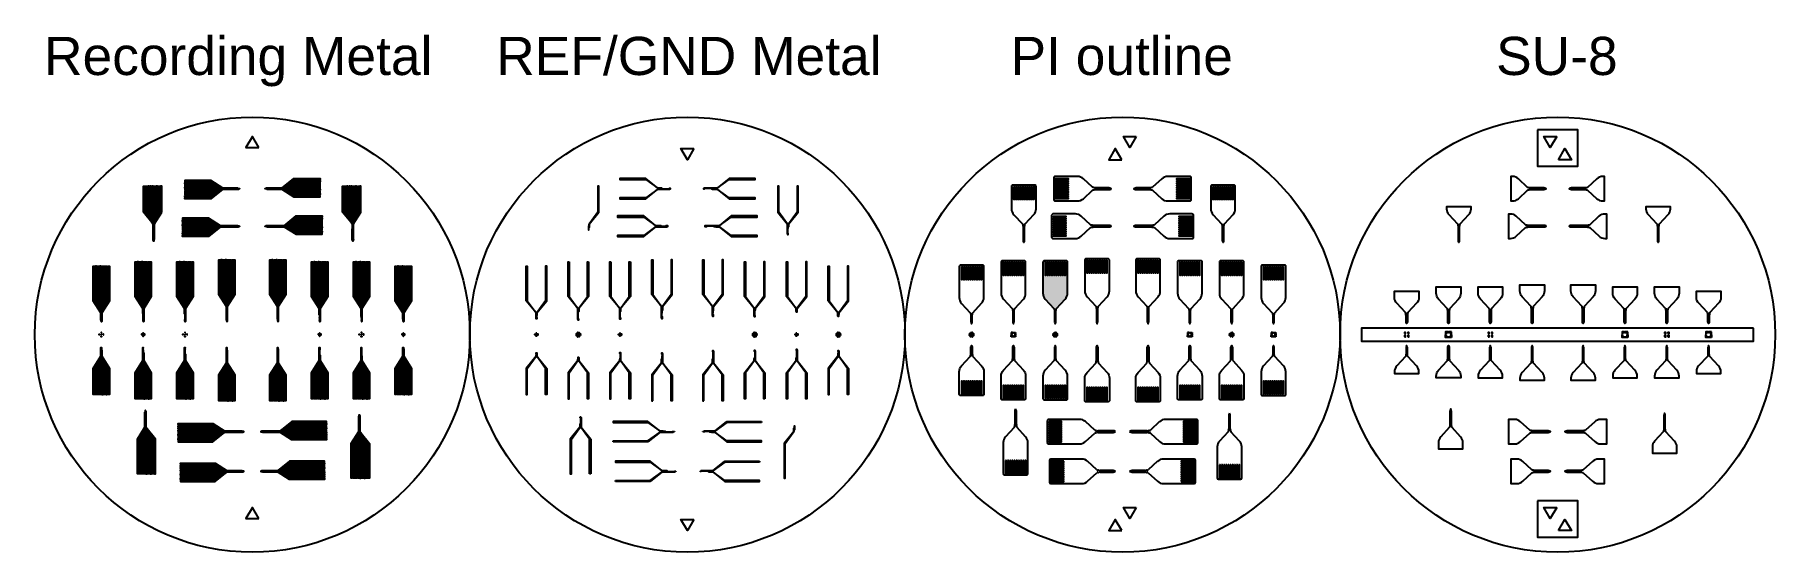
# Model space of a CAD drawing. Header units: millimetres. Extents: x 0 to 404, y 0 to 120.
import ezdxf

# ---------------------------------------------------------------- set-up
doc = ezdxf.new("R2010")
doc.units = ezdxf.units.MM
for name, color, linetype in [('1st Metal', 2, 'Continuous'), ('2nd Metal', 220, 'Continuous'), ('Aligner1', 191, 'Continuous'), ('Aligner2', 130, 'Continuous'), ('Aligner3', 210, 'Continuous'), ('Aligner4', 170, 'Continuous'), ('PI', 4, 'Continuous'), ('SU8', 110, 'Continuous')]:
    doc.layers.add(name, color=color, linetype=linetype)
doc.styles.get("Standard").update_dxf_attribs({"font": 'arial.ttf'})

msp = doc.modelspace()

# ---------------------------------------------------------------- texts
for s, height, p in [('Recording Metal', 8.8643, (2.14, 110.76)), ('REF/GND Metal', 8.8643, (107.12, 110.76)), ('PI outline', 8.864, (226.49, 110.76)), ('SU-8', 8.864, (339.22, 110.76))]:
    msp.add_text(s, height=height).set_placement(p)

# ---------------------------------------------------------------- hatches: boundary and pattern name
at = {"layer": '1st Metal'}
h = msp.add_hatch(color=256, dxfattribs=at)
h.dxf.hatch_style = 1
h.paths.add_polyline_path([(47.52, 75.7, 0.062124), (47.3, 75.73), (47.26, 75.73), (47.26, 75.6), (47.3, 75.6, 0.011355), (47.34, 75.6, -0.681472), (47.35, 75.58, -0.201221), (47.28, 75.55), (46.07, 75.55, -0.072993), (46.04, 75.56), (46.04, 75.56, 0.072993), (46.01, 75.56), (43.14, 75.56), (40.34, 73.54), (39.11, 73.54), (34.29, 73.54), (34.29, 73.29), (39.11, 73.29), (40.34, 73.29), (43.14, 75.55), (46.01, 75.55, -0.072993), (46.04, 75.54), (46.04, 75.54, 0.072993), (46.07, 75.54), (47.28, 75.54, 0.282415), (47.38, 75.6, 0.040545), (47.52, 75.62)])
h = msp.add_hatch(color=256, dxfattribs=at)
h.dxf.hatch_style = 1
h.paths.add_polyline_path([(34.98, 55.77, 0.072993), (34.98, 55.8), (34.98, 55.8, -0.072993), (34.98, 55.83), (34.98, 56.53), (36.75, 59.33), (36.75, 67.38), (36.5, 67.38), (36.5, 59.33), (34.96, 56.53), (34.96, 55.83, 0.072993), (34.97, 55.8), (34.97, 55.8, -0.072993), (34.97, 55.77), (34.97, 53.53), (34.88, 53.53), (34.88, 53.54), (34.85, 53.54), (34.85, 53.51), (34.88, 53.51), (34.88, 53.52), (34.98, 53.52)])
at = {"layer": '2nd Metal'}
h = msp.add_hatch(color=256, dxfattribs=at)
h.dxf.hatch_style = 1
h.paths.add_polyline_path([(133.75, 67.38), (133.5, 67.38), (133.5, 59.33), (135.77, 56.53), (135.77, 54.23), (135.82, 54.23), (135.82, 54.11), (135.92, 54.11), (135.92, 54.38), (135.82, 54.38), (135.82, 54.26), (135.79, 54.26), (135.79, 56.53), (133.75, 59.33)])
h.paths.add_polyline_path([(138.25, 67.38), (138, 67.38), (138, 59.33), (135.95, 56.53), (135.95, 56.03), (135.92, 56.03), (135.92, 56.16), (135.82, 56.16), (135.82, 55.89), (135.92, 55.89), (135.92, 56.01), (135.98, 56.01), (135.98, 56.53), (138.25, 59.33)])
at = {"layer": 'Aligner1'}
h = msp.add_hatch(color=256, dxfattribs=at)
h.dxf.hatch_style = 1
h.paths.add_polyline_path([(34.94, 51.02), (34.88, 51.02), (34.81, 51.02), (34.81, 50.88), (34.94, 50.88)])
h.paths.add_polyline_path([(34.94, 50.57), (34.81, 50.57), (34.81, 50.43), (34.94, 50.43)])
h.paths.add_polyline_path([(34.49, 50.57), (34.36, 50.57), (34.36, 50.43), (34.49, 50.43)])
h.paths.add_polyline_path([(34.94, 50.12), (34.81, 50.12), (34.81, 49.98), (34.94, 49.98)])
h.paths.add_polyline_path([(35.39, 50.57), (35.26, 50.57), (35.26, 50.43), (35.39, 50.43)])
at = {"layer": 'Aligner2'}
h = msp.add_hatch(color=256, dxfattribs=at)
h.dxf.hatch_style = 1
h.paths.add_polyline_path([(135.94, 50.87), (135.81, 50.87), (135.81, 50.58), (135.94, 50.58)])
h.paths.add_polyline_path([(136.24, 50.57), (135.96, 50.57), (135.96, 50.43), (136.24, 50.43)])
h.paths.add_polyline_path([(135.79, 50.57), (135.51, 50.57), (135.51, 50.43), (135.79, 50.43)])
h.paths.add_polyline_path([(135.94, 50.42), (135.81, 50.42), (135.81, 50.13), (135.94, 50.13)])
at = {"layer": 'Aligner3'}
h = msp.add_hatch(color=256, dxfattribs=at)
h.dxf.hatch_style = 1
h.paths.add_polyline_path([(237.09, 51.02), (236.96, 51.02), (236.96, 50.58), (237.39, 50.58), (237.39, 50.72), (237.09, 50.72)])
h.paths.add_polyline_path([(236.79, 51.02), (236.66, 51.02), (236.66, 50.72), (236.36, 50.72), (236.36, 50.58), (236.79, 50.58)])
h.paths.add_polyline_path([(236.79, 50.42), (236.36, 50.42), (236.36, 50.28), (236.66, 50.28), (236.66, 49.98), (236.79, 49.98)])
h.paths.add_polyline_path([(237.39, 50.42), (236.96, 50.42), (236.96, 49.98), (237.09, 49.98), (237.09, 50.28), (237.39, 50.28)])
at = {"layer": 'Aligner4'}
h = msp.add_hatch(color=256, dxfattribs=at)
h.dxf.hatch_style = 1
h.paths.add_polyline_path([(338.39, 50.27), (338.11, 50.27), (338.11, 49.98), (338.39, 49.98)])
h.paths.add_polyline_path([(338.39, 51.02), (338.11, 51.02), (338.11, 50.73), (338.39, 50.73)])
h.paths.add_polyline_path([(337.64, 51.02), (337.36, 51.02), (337.36, 50.73), (337.64, 50.73)])
h.paths.add_polyline_path([(337.64, 50.27), (337.36, 50.27), (337.36, 49.98), (337.64, 49.98)])
at = {"layer": 'PI'}
h = msp.add_hatch(color=256, dxfattribs=at)
h.dxf.hatch_style = 1
h.paths.add_polyline_path([(239.72, 60.13), (239.72, 67.33, 0.414214), (239.42, 67.63), (234.32, 67.63, 0.414214), (234.03, 67.33), (234.03, 60.12, 0.189272), (234.56, 58.76), (236.57, 56.59, -0.189272), (236.65, 56.39), (236.65, 56.37, 0.063678), (236.67, 56.18), (236.69, 56.12, -0.063678), (236.71, 55.93), (236.71, 53.58, 0.116434), (236.82, 53.14), (236.88, 53.03), (236.93, 53.14, 0.116434), (237.04, 53.58), (237.04, 55.93, -0.063678), (237.06, 56.12), (237.08, 56.18, 0.06722), (237.1, 56.39, -0.192589), (237.18, 56.59), (239.19, 58.77, 0.188939)])
h.paths.add_polyline_path([(236.83, 56.15), (236.91, 56.15), (236.91, 55.9), (236.83, 55.9)], flags=16)
h.paths.add_polyline_path([(236.85, 55.76), (236.87, 55.76), (236.87, 55.74), (236.85, 55.74)], flags=16)
h.paths.add_polyline_path([(236.85, 55.61), (236.87, 55.61), (236.87, 55.59), (236.85, 55.59)], flags=16)
h.paths.add_polyline_path([(236.85, 55.46), (236.87, 55.46), (236.87, 55.44), (236.85, 55.44)], flags=16)
h.paths.add_polyline_path([(236.85, 55.31), (236.87, 55.31), (236.87, 55.29), (236.85, 55.29)], flags=16)
h.paths.add_polyline_path([(236.83, 54.37), (236.91, 54.37), (236.91, 54.12), (236.83, 54.12)], flags=16)
h.paths.add_polyline_path([(236.85, 53.99), (236.87, 53.99), (236.87, 53.97), (236.85, 53.97)], flags=16)
h.paths.add_polyline_path([(236.85, 53.84), (236.87, 53.84), (236.87, 53.82), (236.85, 53.82)], flags=16)
h.paths.add_polyline_path([(236.85, 53.69), (236.87, 53.69), (236.87, 53.67), (236.85, 53.67)], flags=16)
h.paths.add_polyline_path([(236.03, 64.31), (236.03, 67.31), (236.22, 67.31), (236.22, 64.31)], flags=16)
h.paths.add_polyline_path([(236.53, 64.31), (236.53, 67.31), (236.72, 67.31), (236.72, 64.31)], flags=16)
h.paths.add_polyline_path([(235.72, 64.31), (235.53, 64.31), (235.53, 67.31), (235.72, 67.31)], flags=16)
h.paths.add_polyline_path([(237.03, 64.31), (237.03, 67.31), (237.22, 67.31), (237.22, 64.31)], flags=16)
h.paths.add_polyline_path([(235.22, 64.31), (235.03, 64.31), (235.03, 67.31), (235.22, 67.31)], flags=16)
h.paths.add_polyline_path([(236.85, 53.54), (236.87, 53.54), (236.87, 53.52), (236.85, 53.52)], flags=16)
h.paths.add_polyline_path([(237.53, 64.31), (237.53, 67.31), (237.72, 67.31), (237.72, 64.31)], flags=16)
h.paths.add_polyline_path([(234.72, 64.31), (234.53, 64.31), (234.53, 67.31), (234.72, 67.31)], flags=16)
h.paths.add_polyline_path([(238.03, 64.31), (238.03, 67.31), (238.22, 67.31), (238.22, 64.31)], flags=16)
h.paths.add_polyline_path([(238.53, 64.31), (238.53, 67.31), (238.72, 67.31), (238.72, 64.31)], flags=16)
h.paths.add_polyline_path([(239.03, 64.31), (239.03, 67.31), (239.22, 67.31), (239.22, 64.31)], flags=16)
at = {"layer": 'SU8'}
h = msp.add_hatch(color=256, dxfattribs=at)
h.dxf.hatch_style = 1
h.paths.add_polyline_path([(337.94, 56.21, 0.414214), (337.87, 56.28, 0.414214), (337.8, 56.21), (337.8, 53.58, 0.09902), (337.87, 53.23, 0.09902), (337.94, 53.58)])
h.paths.add_polyline_path([(347.65, 56.66, 0.414214), (347.59, 56.73, 0.414214), (347.51, 56.66), (347.51, 53.58, 0.09902), (347.59, 53.23, 0.09902), (347.65, 53.58)])

# ---------------------------------------------------------------- linework, layer by layer
at = {"layer": '1st Metal'}
for p, q in [((44.93, 84.36), (44.9, 84.36)), ((44.9, 84.36), (44.93, 84.36)), ((54.4, 84.25), (53.86, 84.25)), ((54.4, 84.26), (53.87, 84.26)), ((54.4, 84.28), (53.93, 84.28)), ((54.4, 84.3), (54.01, 84.3)), ((54.4, 84.34), (54.09, 84.34)), ((55.84, 84.47), (55.99, 84.47)), ((55.84, 84.46), (55.99, 84.46)), ((55.84, 84.44), (55.99, 84.44)), ((55.84, 84.43), (55.99, 84.43)), ((55.96, 84.39), (55.96, 84.36)), ((55.96, 84.36), (55.96, 84.39)), ((55.96, 84.36), (55.99, 84.36)), ((55.99, 84.36), (55.96, 84.36)), ((27.56, 74.69), (27.56, 74.72)), ((27.56, 74.72), (27.56, 74.69)), ((46.11, 75.77), (46.07, 75.77)), ((46.11, 75.76), (46.07, 75.76)), ((46.11, 75.75), (46.07, 75.75)), ((46.11, 75.73), (46.07, 75.73)), ((46.11, 75.72), (46.07, 75.72)), ((46.11, 75.7), (46.07, 75.7)), ((46.11, 75.69), (46.07, 75.69)), ((46.1, 75.65), (46.07, 75.65)), ((46.07, 75.65), (46.1, 75.65)), ((46.11, 75.63), (46.07, 75.63)), ((46.11, 75.62), (46.07, 75.62)), ((46.11, 75.61), (46.07, 75.61)), ((46.11, 75.59), (46.07, 75.59)), ((46.11, 75.58), (46.07, 75.58)), ((46.11, 75.57), (46.07, 75.57)), ((54.36, 75.76), (54.4, 75.76)), ((54.36, 75.75), (54.4, 75.75)), ((54.36, 75.73), (54.4, 75.73)), ((54.36, 75.72), (54.4, 75.72)), ((54.36, 75.7), (54.4, 75.7)), ((54.36, 75.69), (54.4, 75.69)), ((54.36, 75.63), (54.4, 75.63)), ((54.36, 75.62), (54.4, 75.62)), ((54.36, 75.61), (54.4, 75.61)), ((54.36, 75.59), (54.4, 75.59)), ((54.36, 75.58), (54.4, 75.58)), ((54.36, 75.57), (54.4, 75.57)), ((54.36, 75.55), (54.4, 75.55)), ((54.36, 75.54), (54.4, 75.54)), ((73.81, 75.04), (73.81, 75.07)), ((73.81, 75.07), (73.81, 75.04)), ((73.94, 72.65), (73.94, 72.62)), ((25.06, 55.51), (25.06, 55.65)), ((25.27, 54.07), (25.27, 53.52)), ((44.48, 54.03), (44.48, 54.07)), ((44.49, 54.03), (44.49, 54.07)), ((44.5, 54.03), (44.5, 54.07)), ((44.51, 54.03), (44.51, 54.07)), ((44.53, 54.03), (44.53, 54.07)), ((44.54, 54.03), (44.54, 54.07)), ((44.6, 54.03), (44.6, 54.07)), ((44.61, 54.03), (44.61, 54.07)), ((44.63, 54.03), (44.63, 54.07)), ((44.64, 54.03), (44.64, 54.07)), ((44.66, 54.03), (44.66, 54.07)), ((44.67, 54.03), (44.67, 54.07)), ((44.68, 54.03), (44.68, 54.07)), ((44.69, 54.03), (44.69, 54.07)), ((56.31, 54.55), (56.31, 54.59)), ((56.32, 54.55), (56.32, 54.59)), ((56.33, 54.55), (56.33, 54.59)), ((56.34, 54.55), (56.34, 54.59)), ((56.36, 54.55), (56.36, 54.59)), ((56.37, 54.55), (56.37, 54.59)), ((56.43, 54.55), (56.43, 54.59)), ((56.44, 54.55), (56.44, 54.59)), ((56.46, 54.55), (56.46, 54.59)), ((56.47, 54.55), (56.47, 54.59)), ((56.49, 54.55), (56.49, 54.59)), ((56.5, 54.55), (56.5, 54.59)), ((56.51, 54.55), (56.51, 54.59)), ((85.44, 54.55), (85.44, 54.59)), ((85.45, 54.55), (85.45, 54.59)), ((85.46, 54.55), (85.46, 54.59)), ((85.47, 54.55), (85.47, 54.59)), ((85.49, 54.55), (85.49, 54.59)), ((85.5, 54.55), (85.5, 54.59)), ((85.56, 54.55), (85.56, 54.59)), ((85.57, 54.55), (85.57, 54.59)), ((85.59, 54.55), (85.59, 54.59)), ((85.6, 54.55), (85.6, 54.59)), ((85.62, 54.55), (85.62, 54.59)), ((85.63, 54.55), (85.63, 54.59)), ((85.64, 54.55), (85.64, 54.59)), ((44.49, 46.45), (44.49, 46.41)), ((44.5, 46.45), (44.5, 46.41)), ((44.51, 46.45), (44.51, 46.41)), ((44.53, 46.45), (44.53, 46.41)), ((44.54, 46.45), (44.54, 46.41)), ((44.56, 46.45), (44.56, 46.41)), ((44.57, 46.45), (44.57, 46.41)), ((44.63, 46.45), (44.63, 46.41)), ((44.64, 46.45), (44.64, 46.41)), ((44.66, 46.45), (44.66, 46.41)), ((44.67, 46.45), (44.67, 46.41)), ((44.68, 46.45), (44.68, 46.41)), ((44.69, 46.45), (44.69, 46.41)), ((56.3, 46.97), (56.3, 46.93)), ((56.32, 46.97), (56.32, 46.93)), ((56.33, 46.97), (56.33, 46.93)), ((56.34, 46.97), (56.34, 46.93)), ((56.36, 46.97), (56.36, 46.93)), ((56.37, 46.97), (56.37, 46.93)), ((56.39, 46.97), (56.39, 46.93)), ((56.4, 46.97), (56.4, 46.93)), ((56.46, 46.97), (56.46, 46.93)), ((56.47, 46.97), (56.47, 46.93)), ((56.49, 46.97), (56.49, 46.93)), ((56.5, 46.97), (56.5, 46.93)), ((56.51, 46.97), (56.51, 46.93)), ((56.52, 46.97), (56.52, 46.93)), ((75.73, 46.93), (75.73, 47.48)), ((75.91, 45.49), (75.91, 45.35)), ((75.94, 45.49), (75.94, 45.35)), ((85.43, 46.97), (85.43, 46.93)), ((85.45, 46.97), (85.45, 46.93)), ((85.46, 46.97), (85.46, 46.93)), ((85.47, 46.97), (85.47, 46.93)), ((85.49, 46.97), (85.49, 46.93)), ((85.5, 46.97), (85.5, 46.93)), ((85.52, 46.97), (85.52, 46.93)), ((85.53, 46.97), (85.53, 46.93)), ((85.59, 46.97), (85.59, 46.93)), ((85.6, 46.97), (85.6, 46.93)), ((85.62, 46.97), (85.62, 46.93)), ((85.63, 46.97), (85.63, 46.93)), ((85.64, 46.97), (85.64, 46.93)), ((85.65, 46.97), (85.65, 46.93)), ((25.56, 32.49), (25.56, 32.53)), ((25.69, 30.1), (25.69, 30.07)), ((25.69, 30.07), (25.69, 30.1)), ((75.34, 29.45), (75.34, 29.42)), ((75.34, 29.42), (75.34, 29.45)), ((47.64, 28.11), (47.6, 28.11)), ((47.64, 28.09), (47.6, 28.09)), ((47.64, 28.08), (47.6, 28.08)), ((47.64, 28.07), (47.6, 28.07)), ((47.64, 28.05), (47.6, 28.05)), ((47.64, 28.04), (47.6, 28.04)), ((47.64, 28.02), (47.6, 28.02)), ((47.64, 28.01), (47.6, 28.01)), ((47.64, 27.95), (47.6, 27.95)), ((47.64, 27.94), (47.6, 27.94)), ((47.64, 27.93), (47.6, 27.93)), ((47.64, 27.91), (47.6, 27.91)), ((47.64, 27.9), (47.6, 27.9)), ((47.64, 27.89), (47.6, 27.89)), ((53.89, 28.08), (53.93, 28.08)), ((53.89, 28.07), (53.93, 28.07)), ((53.89, 28.05), (53.93, 28.05)), ((53.89, 28.04), (53.93, 28.04)), ((53.89, 28.02), (53.93, 28.02)), ((53.89, 28.01), (53.93, 28.01)), ((53.89, 27.95), (53.93, 27.95)), ((53.89, 27.94), (53.93, 27.94)), ((53.89, 27.93), (53.93, 27.93)), ((53.89, 27.91), (53.93, 27.91)), ((53.89, 27.9), (53.93, 27.9)), ((53.89, 27.89), (53.93, 27.89)), ((53.89, 27.87), (53.93, 27.87)), ((53.9, 28), (53.93, 28)), ((53.93, 28), (53.9, 28)), ((46.04, 18.79), (46.01, 18.79)), ((46.01, 18.79), (46.04, 18.79)), ((46.16, 18.72), (46.01, 18.72)), ((46.16, 18.7), (46.01, 18.7)), ((46.16, 18.69), (46.01, 18.69)), ((46.16, 18.68), (46.01, 18.68)), ((46.04, 18.76), (46.04, 18.79)), ((46.04, 18.79), (46.04, 18.76)), ((47.6, 18.9), (48.14, 18.9)), ((47.6, 18.87), (48.07, 18.87)), ((47.6, 18.84), (47.99, 18.84)), ((47.6, 18.83), (47.98, 18.83)), ((47.6, 18.8), (47.91, 18.8)), ((55.07, 18.79), (55.1, 18.79)), ((55.1, 18.79), (55.07, 18.79))]:
    msp.add_line(p, q, dxfattribs=at)
for points in [[(27.47, 74.78, -0.072993), (27.47, 74.76), (27.47, 74.75, 0.072993), (27.46, 74.73), (27.46, 72.47, 0.201221), (27.49, 72.4, 0.681472), (27.51, 72.41, -0.011355), (27.51, 72.45), (27.51, 72.49), (27.64, 72.49), (27.64, 72.45, -0.062124), (27.61, 72.23), (27.54, 72.23, -0.040545), (27.51, 72.37, -0.282415), (27.45, 72.47), (27.45, 74.73, -0.072993), (27.45, 74.75), (27.45, 74.76, 0.072993), (27.46, 74.78), (27.46, 76.11), (25.2, 78.91), (25.2, 80.14), (25.2, 84.96), (25.45, 84.96), (25.45, 80.14), (25.45, 78.91), (27.47, 76.11)], [(27.5, 74.78, -0.072993), (27.49, 74.76), (27.49, 74.75, 0.072993), (27.49, 74.73), (27.49, 73.82), (27.56, 73.82), (27.56, 73.82), (27.59, 73.82), (27.59, 73.79), (27.56, 73.79), (27.56, 73.8), (27.48, 73.8), (27.48, 74.73, -0.072993), (27.48, 74.75), (27.48, 74.76, 0.072993), (27.49, 74.78), (27.49, 76.11), (25.7, 78.91), (25.7, 80.14), (25.7, 84.96), (25.95, 84.96), (25.95, 80.14), (25.95, 78.91), (27.5, 76.11)], [(26.45, 78.91), (26.45, 80.14), (26.45, 84.96), (26.2, 84.96), (26.2, 80.14), (26.2, 78.91), (27.51, 76.11), (27.51, 74.78, -0.072993), (27.51, 74.76), (27.51, 74.75, 0.072993), (27.5, 74.73), (27.5, 74.1), (27.56, 74.1), (27.56, 74.09), (27.59, 74.09), (27.59, 74.12), (27.56, 74.12), (27.56, 74.12), (27.52, 74.12), (27.52, 74.73, -0.072993), (27.52, 74.75), (27.52, 74.76, 0.072993), (27.52, 74.78), (27.52, 76.11)], [(27.54, 74.78, -0.072993), (27.54, 74.76), (27.54, 74.75, 0.072993), (27.53, 74.73), (27.53, 74.4), (27.56, 74.4), (27.56, 74.39), (27.59, 74.39), (27.59, 74.42), (27.56, 74.42), (27.56, 74.42), (27.54, 74.42), (27.54, 74.73, -0.072993), (27.55, 74.75), (27.55, 74.76, 0.072993), (27.55, 74.78), (27.55, 76.11), (26.95, 78.91), (26.95, 80.14), (26.95, 84.96), (26.7, 84.96), (26.7, 80.14), (26.7, 78.91), (27.54, 76.11)], [(28.7, 78.91), (28.7, 80.14), (28.7, 84.96), (28.95, 84.96), (28.95, 80.14), (28.95, 78.91), (27.66, 76.11), (27.66, 74.78, 0.072993), (27.66, 74.76), (27.66, 74.75, -0.072993), (27.67, 74.73), (27.67, 72.9), (27.59, 72.9), (27.59, 72.89), (27.56, 72.89), (27.56, 72.92), (27.59, 72.92), (27.59, 72.92), (27.66, 72.92), (27.66, 74.73, 0.072993), (27.65, 74.75), (27.65, 74.76, -0.072993), (27.65, 74.78), (27.65, 76.11)], [(27.61, 74.78, 0.072993), (27.61, 74.76), (27.61, 74.75, -0.072993), (27.61, 74.73), (27.61, 73.5), (27.59, 73.5), (27.59, 73.49), (27.56, 73.49), (27.56, 73.52), (27.59, 73.52), (27.59, 73.52), (27.6, 73.52), (27.6, 74.73, 0.072993), (27.6, 74.75), (27.6, 74.76, -0.072993), (27.59, 74.78), (27.59, 76.11), (27.7, 78.91), (27.7, 80.14), (27.7, 84.96), (27.95, 84.96), (27.95, 80.14), (27.95, 78.91), (27.61, 76.11)], [(29.45, 78.91), (29.45, 80.14), (29.45, 84.96), (29.2, 84.96), (29.2, 80.14), (29.2, 78.91), (27.67, 76.11), (27.67, 74.78, 0.072993), (27.68, 74.76), (27.68, 74.75, -0.072993), (27.68, 74.73), (27.68, 72.62), (27.59, 72.62), (27.59, 72.62), (27.56, 72.62), (27.56, 72.59), (27.59, 72.59), (27.59, 72.6), (27.7, 72.6), (27.7, 74.73, 0.072993), (27.69, 74.75), (27.69, 74.76, -0.072993), (27.69, 74.78), (27.69, 76.11)], [(28.45, 78.91), (28.45, 80.14), (28.45, 84.96), (28.2, 84.96), (28.2, 80.14), (28.2, 78.91), (27.62, 76.11), (27.62, 74.78, 0.072993), (27.63, 74.76), (27.63, 74.75, -0.072993), (27.63, 74.73), (27.63, 73.22), (27.59, 73.22), (27.59, 73.22), (27.56, 73.22), (27.56, 73.19), (27.59, 73.19), (27.59, 73.2), (27.64, 73.2), (27.64, 74.73, 0.072993), (27.64, 74.75), (27.64, 74.76, -0.072993), (27.63, 74.78), (27.63, 76.11)], [(40.84, 86.25), (39.61, 86.25), (34.79, 86.25), (34.79, 86), (39.61, 86), (40.84, 86), (43.64, 84.47), (44.84, 84.47, 0.072993), (44.87, 84.48), (44.87, 84.48, -0.072993), (44.9, 84.48), (47.13, 84.48), (47.13, 84.39), (47.12, 84.39), (47.12, 84.36), (47.15, 84.36), (47.15, 84.39), (47.14, 84.39), (47.14, 84.5), (44.9, 84.5, 0.072993), (44.87, 84.49), (44.87, 84.49, -0.072993), (44.84, 84.49), (43.64, 84.49)], [(40.84, 85.5), (39.61, 85.5), (34.79, 85.5), (34.79, 85.75), (39.61, 85.75), (40.84, 85.75), (43.64, 84.46), (44.84, 84.46, 0.072993), (44.87, 84.46), (44.87, 84.46, -0.072993), (44.9, 84.47), (46.99, 84.47), (46.99, 84.39), (47, 84.39), (47, 84.36), (46.97, 84.36), (46.97, 84.39), (46.98, 84.39), (46.98, 84.46), (44.9, 84.46, 0.072993), (44.87, 84.45), (44.87, 84.45, -0.072993), (44.84, 84.45), (43.64, 84.45)], [(40.84, 85.25), (39.61, 85.25), (34.79, 85.25), (34.79, 85), (39.61, 85), (40.84, 85), (43.64, 84.42), (44.84, 84.42, 0.072993), (44.87, 84.42), (44.87, 84.42, -0.072993), (44.9, 84.43), (46.83, 84.43), (46.83, 84.39), (46.82, 84.39), (46.82, 84.36), (46.85, 84.36), (46.85, 84.39), (46.84, 84.39), (46.84, 84.44), (44.9, 84.44, 0.072993), (44.87, 84.44), (44.87, 84.44, -0.072993), (44.84, 84.43), (43.64, 84.43)], [(56.05, 84.47, -0.072993), (56.02, 84.48), (56.02, 84.48, 0.072993), (55.99, 84.48), (53.72, 84.48, 0.201221), (53.65, 84.45, 0.681472), (53.66, 84.44, -0.011355), (53.7, 84.44), (53.74, 84.44), (53.74, 84.31), (53.7, 84.31, -0.062124), (53.48, 84.33), (53.48, 84.41, -0.040545), (53.62, 84.43, -0.282415), (53.72, 84.5), (55.99, 84.5, -0.072993), (56.02, 84.49), (56.02, 84.49, 0.072993), (56.05, 84.49), (57.36, 84.49), (60.16, 86.75), (61.39, 86.75), (66.21, 86.75), (66.21, 86.5), (61.39, 86.5), (60.16, 86.5), (57.36, 84.47)], [(56.05, 84.45, -0.072993), (56.02, 84.45), (56.02, 84.45, 0.072993), (55.99, 84.46), (55.76, 84.46), (55.76, 84.39), (55.77, 84.39), (55.77, 84.36), (55.74, 84.36), (55.74, 84.39), (55.74, 84.39), (55.74, 84.47), (55.99, 84.47, -0.072993), (56.02, 84.46), (56.02, 84.46, 0.072993), (56.05, 84.46), (57.36, 84.46), (60.16, 86.25), (61.39, 86.25), (66.21, 86.25), (66.21, 86), (61.39, 86), (60.16, 86), (57.36, 84.45)], [(60.16, 85.5), (61.39, 85.5), (66.21, 85.5), (66.21, 85.75), (61.39, 85.75), (60.16, 85.75), (57.36, 84.43), (56.05, 84.43, -0.072993), (56.02, 84.44), (56.02, 84.44, 0.072993), (55.99, 84.44), (55.82, 84.44), (55.82, 84.39), (55.81, 84.39), (55.81, 84.36), (55.84, 84.36), (55.84, 84.39), (55.83, 84.39), (55.83, 84.43), (55.99, 84.43, -0.072993), (56.02, 84.42), (56.02, 84.42, 0.072993), (56.05, 84.42), (57.36, 84.42)], [(56.05, 84.41, -0.072993), (56.02, 84.41), (56.02, 84.41, 0.072993), (55.99, 84.41), (55.89, 84.41), (55.89, 84.39), (55.89, 84.39), (55.89, 84.36), (55.92, 84.36), (55.92, 84.39), (55.91, 84.39), (55.91, 84.4), (55.99, 84.4, -0.072993), (56.02, 84.4), (56.02, 84.4, 0.072993), (56.05, 84.39), (57.36, 84.39), (60.16, 85), (61.39, 85), (66.21, 85), (66.21, 85.25), (61.39, 85.25), (60.16, 85.25), (57.36, 84.41)], [(73.73, 75.13, -0.072993), (73.72, 75.11), (73.72, 75.1, 0.072993), (73.72, 75.08), (73.72, 72.47, 0.201221), (73.75, 72.4, 0.681472), (73.76, 72.41, -0.011355), (73.76, 72.45), (73.76, 72.49), (73.89, 72.49), (73.89, 72.45, -0.062124), (73.86, 72.23), (73.79, 72.23, -0.040545), (73.77, 72.37, -0.282415), (73.7, 72.47), (73.7, 75.08, -0.072993), (73.71, 75.1), (73.71, 75.11, 0.072993), (73.71, 75.13), (73.71, 76.11), (71.45, 78.91), (71.45, 80.14), (71.45, 84.96), (71.7, 84.96), (71.7, 80.14), (71.7, 78.91), (73.73, 76.11)], [(73.75, 75.13, -0.072993), (73.75, 75.11), (73.75, 75.1, 0.072993), (73.74, 75.08), (73.74, 74.17), (73.81, 74.17), (73.81, 74.17), (73.84, 74.17), (73.84, 74.14), (73.81, 74.14), (73.81, 74.15), (73.73, 74.15), (73.73, 75.08, -0.072993), (73.74, 75.1), (73.74, 75.11, 0.072993), (73.74, 75.13), (73.74, 76.11), (71.95, 78.91), (71.95, 80.14), (71.95, 84.96), (72.2, 84.96), (72.2, 80.14), (72.2, 78.91), (73.75, 76.11)], [(72.7, 78.91), (72.7, 80.14), (72.7, 84.96), (72.45, 84.96), (72.45, 80.14), (72.45, 78.91), (73.77, 76.11), (73.77, 75.13, -0.072993), (73.76, 75.11), (73.76, 75.1, 0.072993), (73.76, 75.08), (73.76, 74.45), (73.81, 74.45), (73.81, 74.44), (73.84, 74.44), (73.84, 74.47), (73.81, 74.47), (73.81, 74.47), (73.77, 74.47), (73.77, 75.08, -0.072993), (73.77, 75.1), (73.77, 75.11, 0.072993), (73.78, 75.13), (73.78, 76.11)], [(73.79, 75.13, -0.072993), (73.79, 75.11), (73.79, 75.1, 0.072993), (73.79, 75.08), (73.79, 74.75), (73.81, 74.75), (73.81, 74.74), (73.84, 74.74), (73.84, 74.77), (73.81, 74.77), (73.81, 74.77), (73.8, 74.77), (73.8, 75.08, -0.072993), (73.8, 75.1), (73.8, 75.11, 0.072993), (73.81, 75.13), (73.81, 76.11), (73.2, 78.91), (73.2, 80.14), (73.2, 84.96), (72.95, 84.96), (72.95, 80.14), (72.95, 78.91), (73.79, 76.11)], [(74.95, 78.91), (74.95, 80.14), (74.95, 84.96), (75.2, 84.96), (75.2, 80.14), (75.2, 78.91), (73.91, 76.11), (73.91, 75.13, 0.072993), (73.92, 75.11), (73.92, 75.1, -0.072993), (73.92, 75.08), (73.92, 72.9), (73.84, 72.9), (73.84, 72.89), (73.81, 72.89), (73.81, 72.92), (73.84, 72.92), (73.84, 72.92), (73.91, 72.92), (73.91, 75.08, 0.072993), (73.91, 75.1), (73.91, 75.11, -0.072993), (73.9, 75.13), (73.9, 76.11)], [(73.86, 75.13, 0.072993), (73.86, 75.11), (73.86, 75.1, -0.072993), (73.87, 75.08), (73.87, 73.5), (73.84, 73.5), (73.84, 73.49), (73.81, 73.49), (73.81, 73.52), (73.84, 73.52), (73.84, 73.52), (73.86, 73.52), (73.86, 74.42), (73.86, 75.08, 0.072993), (73.85, 75.1), (73.85, 75.11, -0.072993), (73.85, 75.13), (73.85, 76.11), (73.95, 78.91), (73.95, 80.14), (73.95, 84.96), (74.2, 84.96), (74.2, 80.14), (74.2, 78.91), (73.86, 76.11)], [(74.7, 78.91), (74.7, 80.14), (74.7, 84.96), (74.45, 84.96), (74.45, 80.14), (74.45, 78.91), (73.88, 76.11), (73.88, 75.13, 0.072993), (73.88, 75.11), (73.88, 75.1, -0.072993), (73.88, 75.08), (73.88, 73.22), (73.84, 73.22), (73.84, 73.22), (73.81, 73.22), (73.81, 73.19), (73.84, 73.19), (73.84, 73.2), (73.9, 73.2), (73.9, 75.08, 0.072993), (73.89, 75.1), (73.89, 75.11, -0.072993), (73.89, 75.13), (73.89, 76.11)], [(40.84, 84.5), (39.61, 84.5), (34.79, 84.5), (34.79, 84.75), (39.61, 84.75), (40.84, 84.75), (43.64, 84.41), (44.84, 84.41, 0.072993), (44.87, 84.41), (44.87, 84.41, -0.072993), (44.9, 84.41), (46.69, 84.41), (46.69, 84.39), (46.7, 84.39), (46.7, 84.36), (46.67, 84.36), (46.67, 84.39), (46.68, 84.39), (46.68, 84.4), (44.9, 84.4, 0.072993), (44.87, 84.4), (44.87, 84.4, -0.072993), (44.84, 84.39), (43.64, 84.39)], [(44.84, 84.27, -0.072993), (44.87, 84.27), (44.87, 84.27, 0.072993), (44.9, 84.26), (47.28, 84.26, 0.201221), (47.35, 84.29, 0.681472), (47.34, 84.31, -0.011355), (47.3, 84.31), (47.26, 84.31), (47.26, 84.44), (47.3, 84.44, -0.062124), (47.52, 84.41), (47.52, 84.33, -0.040545), (47.38, 84.31, -0.282415), (47.28, 84.25), (44.9, 84.25, -0.072993), (44.87, 84.25), (44.87, 84.25, 0.072993), (44.84, 84.26), (43.64, 84.26), (40.84, 82), (39.61, 82), (34.79, 82), (34.79, 82.25), (39.61, 82.25), (40.84, 82.25), (43.64, 84.27)], [(44.84, 84.3, -0.072993), (44.87, 84.29), (44.87, 84.29, 0.072993), (44.9, 84.29), (45.36, 84.29), (45.36, 84.36), (45.35, 84.36), (45.35, 84.39), (45.38, 84.39), (45.38, 84.36), (45.37, 84.36), (45.37, 84.28), (44.9, 84.28, -0.072993), (44.87, 84.28), (44.87, 84.28, 0.072993), (44.84, 84.29), (43.64, 84.29), (40.84, 82.5), (39.61, 82.5), (34.79, 82.5), (34.79, 82.75), (39.61, 82.75), (40.84, 82.75), (43.64, 84.3)], [(40.84, 83.25), (39.61, 83.25), (34.79, 83.25), (34.79, 83), (39.61, 83), (40.84, 83), (43.64, 84.31), (44.84, 84.31, -0.072993), (44.87, 84.31), (44.87, 84.31, 0.072993), (44.9, 84.3), (45.22, 84.3), (45.22, 84.36), (45.23, 84.36), (45.23, 84.39), (45.2, 84.39), (45.2, 84.36), (45.21, 84.36), (45.21, 84.32), (44.9, 84.32, -0.072993), (44.87, 84.32), (44.87, 84.32, 0.072993), (44.84, 84.32), (43.64, 84.32)], [(44.84, 84.34, -0.072993), (44.87, 84.33), (44.87, 84.33, 0.072993), (44.9, 84.33), (45.07, 84.33), (45.07, 84.36), (45.08, 84.36), (45.08, 84.39), (45.05, 84.39), (45.05, 84.36), (45.06, 84.36), (45.06, 84.34), (44.9, 84.34, -0.072993), (44.87, 84.35), (44.87, 84.35, 0.072993), (44.84, 84.35), (43.64, 84.35), (40.84, 83.75), (39.61, 83.75), (34.79, 83.75), (34.79, 83.5), (39.61, 83.5), (40.84, 83.5), (43.64, 84.34)], [(53.87, 84.36), (53.88, 84.36), (53.88, 84.39), (53.85, 84.39), (53.85, 84.36), (53.86, 84.36), (53.86, 84.25), (55.99, 84.25, 0.072993), (56.02, 84.25), (56.02, 84.25, -0.072993), (56.05, 84.26), (57.36, 84.26), (60.16, 82.5), (61.39, 82.5), (66.21, 82.5), (66.21, 82.75), (61.39, 82.75), (60.16, 82.75), (57.36, 84.27), (56.05, 84.27, 0.072993), (56.02, 84.27), (56.02, 84.27, -0.072993), (55.99, 84.26), (53.87, 84.26)], [(40.34, 77.54), (39.11, 77.54), (34.29, 77.54), (34.29, 77.29), (39.11, 77.29), (40.34, 77.29), (43.14, 75.76), (46.01, 75.76, 0.072993), (46.04, 75.77), (46.04, 75.77, -0.072993), (46.07, 75.77), (47.13, 75.77), (47.13, 75.68), (47.12, 75.68), (47.12, 75.65), (47.15, 75.65), (47.15, 75.68), (47.14, 75.68), (47.14, 75.79), (46.11, 75.79), (46.07, 75.79, 0.072993), (46.04, 75.78), (46.04, 75.78, -0.072993), (46.01, 75.78), (43.14, 75.78)], [(40.34, 76.79), (39.11, 76.79), (34.29, 76.79), (34.29, 77.04), (39.11, 77.04), (40.34, 77.04), (43.14, 75.75), (46.01, 75.75, 0.072993), (46.04, 75.75), (46.04, 75.75, -0.072993), (46.07, 75.76), (46.99, 75.76), (46.99, 75.68), (47, 75.68), (47, 75.65), (46.97, 75.65), (46.97, 75.68), (46.98, 75.68), (46.98, 75.75), (46.07, 75.75, 0.072993), (46.04, 75.74), (46.04, 75.74, -0.072993), (46.01, 75.74), (43.14, 75.74)], [(54.46, 75.76, -0.072993), (54.43, 75.77), (54.43, 75.77, 0.072993), (54.4, 75.77), (53.72, 75.77, 0.201221), (53.65, 75.74, 0.681472), (53.66, 75.73, -0.011355), (53.7, 75.73), (53.74, 75.73), (53.74, 75.6), (53.7, 75.6, -0.062124), (53.48, 75.62), (53.48, 75.7, -0.040545), (53.62, 75.72, -0.282415), (53.72, 75.79), (54.4, 75.79, -0.072993), (54.43, 75.78), (54.43, 75.78, 0.072993), (54.46, 75.78), (57.86, 75.78), (60.66, 78.04), (61.89, 78.04), (66.71, 78.04), (66.71, 77.79), (61.89, 77.79), (60.66, 77.79), (57.86, 75.76)], [(54.46, 75.74, -0.072993), (54.43, 75.74), (54.43, 75.74, 0.072993), (54.4, 75.75), (54.17, 75.75), (54.17, 75.68), (54.18, 75.68), (54.18, 75.65), (54.15, 75.65), (54.15, 75.68), (54.16, 75.68), (54.16, 75.76), (54.4, 75.76, -0.072993), (54.43, 75.75), (54.43, 75.75, 0.072993), (54.46, 75.75), (57.86, 75.75), (60.66, 77.54), (61.89, 77.54), (66.71, 77.54), (66.71, 77.29), (61.89, 77.29), (60.66, 77.29), (57.86, 75.74)], [(60.66, 76.79), (61.89, 76.79), (66.71, 76.79), (66.71, 77.04), (61.89, 77.04), (60.66, 77.04), (57.86, 75.72), (54.46, 75.72, -0.072993), (54.43, 75.73), (54.43, 75.73, 0.072993), (54.4, 75.73), (54.23, 75.73), (54.23, 75.68), (54.22, 75.68), (54.22, 75.65), (54.25, 75.65), (54.25, 75.68), (54.24, 75.68), (54.24, 75.72), (54.4, 75.72, -0.072993), (54.43, 75.71), (54.43, 75.71, 0.072993), (54.46, 75.71), (57.86, 75.71)], [(46.01, 75.71, 0.072993), (46.04, 75.71), (46.04, 75.71, -0.072993), (46.07, 75.72), (46.83, 75.72), (46.83, 75.68), (46.82, 75.68), (46.82, 75.65), (46.85, 75.65), (46.85, 75.68), (46.84, 75.68), (46.84, 75.73), (46.07, 75.73, 0.072993), (46.04, 75.73), (46.04, 75.73, -0.072993), (46.01, 75.72), (43.14, 75.72), (40.34, 76.54), (39.11, 76.54), (34.29, 76.54), (34.29, 76.29), (39.11, 76.29), (40.34, 76.29), (43.14, 75.71)], [(40.34, 75.79), (39.11, 75.79), (34.29, 75.79), (34.29, 76.04), (39.11, 76.04), (40.34, 76.04), (43.14, 75.7), (46.01, 75.7, 0.072993), (46.04, 75.7), (46.04, 75.7, -0.072993), (46.07, 75.7), (46.69, 75.7), (46.69, 75.68), (46.7, 75.68), (46.7, 75.65), (46.67, 75.65), (46.67, 75.68), (46.68, 75.68), (46.68, 75.69), (46.07, 75.69, 0.072993), (46.04, 75.69), (46.04, 75.69, -0.072993), (46.01, 75.68), (43.14, 75.68)], [(46.01, 75.56, -0.072993), (46.04, 75.56), (46.04, 75.56, 0.072993), (46.07, 75.55), (47.28, 75.55, 0.201221), (47.35, 75.58, 0.681472), (47.34, 75.6, -0.011355), (47.3, 75.6), (47.26, 75.6), (47.26, 75.73), (47.3, 75.73, -0.062124), (47.52, 75.7), (47.52, 75.62, -0.040545), (47.38, 75.6, -0.282415), (47.28, 75.54), (46.07, 75.54, -0.072993), (46.04, 75.54), (46.04, 75.54, 0.072993), (46.01, 75.55), (43.14, 75.55), (40.34, 73.29), (39.11, 73.29), (34.29, 73.29), (34.29, 73.54), (39.11, 73.54), (40.34, 73.54), (43.14, 75.56)], [(46.01, 75.59, -0.072993), (46.04, 75.58), (46.04, 75.58, 0.072993), (46.07, 75.58), (46.53, 75.58), (46.53, 75.65), (46.52, 75.65), (46.52, 75.68), (46.55, 75.68), (46.55, 75.65), (46.54, 75.65), (46.54, 75.57), (46.07, 75.57, -0.072993), (46.04, 75.57), (46.04, 75.57, 0.072993), (46.01, 75.58), (43.14, 75.58), (40.34, 73.79), (39.11, 73.79), (34.29, 73.79), (34.29, 74.04), (39.11, 74.04), (40.34, 74.04), (43.14, 75.59)], [(40.34, 74.54), (39.11, 74.54), (34.29, 74.54), (34.29, 74.29), (39.11, 74.29), (40.34, 74.29), (43.14, 75.6), (46.01, 75.6, -0.072993), (46.04, 75.6), (46.04, 75.6, 0.072993), (46.07, 75.59), (46.39, 75.59), (46.39, 75.65), (46.4, 75.65), (46.4, 75.68), (46.37, 75.68), (46.37, 75.65), (46.38, 75.65), (46.38, 75.61), (46.07, 75.61, -0.072993), (46.04, 75.61), (46.04, 75.61, 0.072993), (46.01, 75.61), (43.14, 75.61)], [(46.01, 75.63, -0.072993), (46.04, 75.62), (46.04, 75.62, 0.072993), (46.07, 75.62), (46.24, 75.62), (46.24, 75.65), (46.25, 75.65), (46.25, 75.68), (46.22, 75.68), (46.22, 75.65), (46.23, 75.65), (46.23, 75.63), (46.07, 75.63, -0.072993), (46.04, 75.64), (46.04, 75.64, 0.072993), (46.01, 75.64), (43.14, 75.64), (40.34, 75.04), (39.11, 75.04), (34.29, 75.04), (34.29, 74.79), (39.11, 74.79), (40.34, 74.79), (43.14, 75.63)], [(54.46, 75.56, 0.072993), (54.43, 75.56), (54.43, 75.56, -0.072993), (54.4, 75.55), (53.87, 75.55), (53.87, 75.65), (53.88, 75.65), (53.88, 75.68), (53.85, 75.68), (53.85, 75.65), (53.86, 75.65), (53.86, 75.54), (54.4, 75.54, 0.072993), (54.43, 75.54), (54.43, 75.54, -0.072993), (54.46, 75.55), (57.86, 75.55), (60.66, 73.79), (61.89, 73.79), (66.71, 73.79), (66.71, 74.04), (61.89, 74.04), (60.66, 74.04), (57.86, 75.56)], [(60.66, 74.54), (61.89, 74.54), (66.71, 74.54), (66.71, 74.29), (61.89, 74.29), (60.66, 74.29), (57.86, 75.58), (54.46, 75.58, 0.072993), (54.43, 75.57), (54.43, 75.57, -0.072993), (54.4, 75.57), (53.93, 75.57), (53.93, 75.65), (53.92, 75.65), (53.92, 75.68), (53.95, 75.68), (53.95, 75.65), (53.94, 75.65), (53.94, 75.58), (54.4, 75.58, 0.072993), (54.43, 75.58), (54.43, 75.58, -0.072993), (54.46, 75.59), (57.86, 75.59)], [(54.46, 75.61, 0.072993), (54.43, 75.61), (54.43, 75.61, -0.072993), (54.4, 75.61), (54.02, 75.61), (54.02, 75.65), (54.03, 75.65), (54.03, 75.68), (54, 75.68), (54, 75.65), (54.01, 75.65), (54.01, 75.59), (54.4, 75.59, 0.072993), (54.43, 75.6), (54.43, 75.6, -0.072993), (54.46, 75.6), (57.86, 75.6), (60.66, 74.79), (61.89, 74.79), (66.71, 74.79), (66.71, 75.04), (61.89, 75.04), (60.66, 75.04), (57.86, 75.61)], [(54.46, 75.63, 0.072993), (54.43, 75.62), (54.43, 75.62, -0.072993), (54.4, 75.62), (54.08, 75.62), (54.08, 75.65), (54.07, 75.65), (54.07, 75.68), (54.1, 75.68), (54.1, 75.65), (54.09, 75.65), (54.09, 75.63), (54.4, 75.63, 0.072993), (54.43, 75.64), (54.43, 75.64, -0.072993), (54.46, 75.64), (57.86, 75.64), (60.66, 75.54), (61.89, 75.54), (66.71, 75.54), (66.71, 75.29), (61.89, 75.29), (60.66, 75.29), (57.86, 75.63)], [(54.46, 75.7, -0.072993), (54.43, 75.7), (54.43, 75.7, 0.072993), (54.4, 75.7), (54.31, 75.7), (54.31, 75.68), (54.3, 75.68), (54.3, 75.65), (54.33, 75.65), (54.33, 75.68), (54.32, 75.68), (54.32, 75.69), (54.4, 75.69, -0.072993), (54.43, 75.69), (54.43, 75.69, 0.072993), (54.46, 75.68), (57.86, 75.68), (60.66, 76.29), (61.89, 76.29), (66.71, 76.29), (66.71, 76.54), (61.89, 76.54), (60.66, 76.54), (57.86, 75.7)], [(15.37, 55.53), (15.37, 54.13, -0.072993), (15.36, 54.1), (15.36, 54.1, 0.072993), (15.36, 54.07), (15.36, 53.83), (15.43, 53.83), (15.43, 53.84), (15.46, 53.84), (15.46, 53.81), (15.43, 53.81), (15.43, 53.82), (15.35, 53.82), (15.35, 54.07, -0.072993), (15.35, 54.1), (15.35, 54.1, 0.072993), (15.35, 54.13), (15.35, 55.53), (13.58, 58.33), (13.58, 66.38), (13.83, 66.38), (13.83, 58.33)], [(15.38, 55.53), (15.38, 54.13, -0.072993), (15.38, 54.1), (15.38, 54.1, 0.072993), (15.37, 54.07), (15.37, 53.9), (15.43, 53.9), (15.43, 53.89), (15.46, 53.89), (15.46, 53.92), (15.43, 53.92), (15.43, 53.91), (15.38, 53.91), (15.38, 54.07, -0.072993), (15.39, 54.1), (15.39, 54.1, 0.072993), (15.39, 54.13), (15.39, 55.53), (14.33, 58.33), (14.33, 66.38), (14.08, 66.38), (14.08, 58.33)], [(15.42, 55.53), (15.42, 54.13, -0.072993), (15.42, 54.1), (15.42, 54.1, 0.072993), (15.41, 54.07), (15.41, 53.98), (15.43, 53.98), (15.43, 53.99), (15.46, 53.99), (15.46, 53.96), (15.43, 53.96), (15.43, 53.97), (15.4, 53.97), (15.4, 54.07, -0.072993), (15.4, 54.1), (15.4, 54.1, 0.072993), (15.41, 54.13), (15.41, 55.53), (14.58, 58.33), (14.58, 66.38), (14.83, 66.38), (14.83, 58.33)], [(15.47, 55.53), (15.47, 54.13, 0.072993), (15.48, 54.1), (15.48, 54.1, -0.072993), (15.48, 54.07), (15.48, 53.75), (15.46, 53.75), (15.46, 53.74), (15.43, 53.74), (15.43, 53.77), (15.46, 53.77), (15.46, 53.76), (15.47, 53.76), (15.47, 54.07, 0.072993), (15.47, 54.1), (15.47, 54.1, -0.072993), (15.46, 54.13), (15.46, 55.53), (15.58, 58.33), (15.58, 66.38), (15.83, 66.38), (15.83, 58.33)], [(15.5, 55.53), (15.5, 54.13, 0.072993), (15.51, 54.1), (15.51, 54.1, -0.072993), (15.51, 54.07), (15.51, 53.67), (15.46, 53.67), (15.46, 53.66), (15.43, 53.66), (15.43, 53.69), (15.46, 53.69), (15.46, 53.68), (15.5, 53.68), (15.5, 54.07, 0.072993), (15.49, 54.1), (15.49, 54.1, -0.072993), (15.49, 54.13), (15.49, 55.53), (16.08, 58.33), (16.08, 66.38), (16.33, 66.38), (16.33, 58.33)], [(15.53, 55.53), (15.53, 54.13, 0.072993), (15.53, 54.1), (15.53, 54.1, -0.072993), (15.54, 54.07), (15.54, 53.6), (15.46, 53.6), (15.46, 53.59), (15.43, 53.59), (15.43, 53.62), (15.46, 53.62), (15.46, 53.61), (15.53, 53.61), (15.53, 54.07, 0.072993), (15.52, 54.1), (15.52, 54.1, -0.072993), (15.52, 54.13), (15.52, 55.53), (16.58, 58.33), (16.58, 66.38), (16.83, 66.38), (16.83, 58.33)], [(15.56, 55.53), (15.56, 54.13, 0.072993), (15.56, 54.1), (15.56, 54.1, -0.072993), (15.57, 54.07), (15.57, 53.52), (15.46, 53.52), (15.46, 53.51), (15.43, 53.51), (15.43, 53.54), (15.46, 53.54), (15.46, 53.53), (15.55, 53.53), (15.55, 54.07, 0.072993), (15.55, 54.1), (15.55, 54.1, -0.072993), (15.54, 54.13), (15.54, 55.53), (17.08, 58.33), (17.08, 66.38), (17.33, 66.38), (17.33, 58.33)], [(23.54, 59.33), (25.08, 56.53), (25.08, 55.71, -0.072993), (25.07, 55.68), (25.07, 55.68, 0.072993), (25.07, 55.65), (25.07, 55.42), (25.14, 55.42), (25.14, 55.43), (25.17, 55.43), (25.17, 55.4), (25.14, 55.4), (25.14, 55.41), (25.06, 55.41), (25.06, 55.65, -0.072993), (25.06, 55.68), (25.06, 55.68, 0.072993), (25.06, 55.71), (25.06, 56.53), (23.29, 59.33), (23.29, 67.38), (23.54, 67.38)], [(23.79, 59.33), (25.09, 56.53), (25.09, 55.71, -0.072993), (25.09, 55.68), (25.09, 55.68, 0.072993), (25.08, 55.65), (25.08, 55.48), (25.14, 55.48), (25.14, 55.47), (25.17, 55.47), (25.17, 55.5), (25.14, 55.5), (25.14, 55.49), (25.09, 55.49), (25.09, 55.65, -0.072993), (25.1, 55.68), (25.1, 55.68, 0.072993), (25.1, 55.71), (25.1, 56.53), (24.04, 59.33), (24.04, 67.38), (23.79, 67.38)], [(24.54, 59.33), (25.13, 56.53), (25.13, 55.71, -0.072993), (25.13, 55.68), (25.13, 55.68, 0.072993), (25.12, 55.65), (25.12, 55.57), (25.14, 55.57), (25.14, 55.58), (25.17, 55.58), (25.17, 55.55), (25.14, 55.55), (25.14, 55.56), (25.11, 55.56), (25.11, 55.65, -0.072993), (25.11, 55.68), (25.11, 55.68, 0.072993), (25.12, 55.71), (25.12, 56.53), (24.29, 59.33), (24.29, 67.38), (24.54, 67.38)], [(27.04, 59.33), (25.27, 56.53), (25.27, 55.71, 0.072993), (25.27, 55.68), (25.27, 55.68, -0.072993), (25.27, 55.65), (25.27, 53.52), (25.17, 53.52), (25.17, 53.51), (25.14, 53.51), (25.14, 53.54), (25.17, 53.54), (25.17, 53.53), (25.26, 53.53), (25.26, 55.65, 0.072993), (25.26, 55.68), (25.26, 55.68, -0.072993), (25.25, 55.71), (25.25, 56.53), (26.79, 59.33), (26.79, 67.38), (27.04, 67.38)], [(26.54, 59.33), (25.24, 56.53), (25.24, 55.71, 0.072993), (25.24, 55.68), (25.24, 55.68, -0.072993), (25.25, 55.65), (25.25, 53.6), (25.17, 53.6), (25.17, 53.59), (25.14, 53.59), (25.14, 53.62), (25.17, 53.62), (25.17, 53.61), (25.24, 53.61), (25.24, 55.65, 0.072993), (25.23, 55.68), (25.23, 55.68, -0.072993), (25.23, 55.71), (25.23, 56.53), (26.29, 59.33), (26.29, 67.38), (26.54, 67.38)], [(26.04, 59.33), (25.21, 56.53), (25.21, 55.71, 0.072993), (25.22, 55.68), (25.22, 55.68, -0.072993), (25.22, 55.65), (25.22, 53.67), (25.17, 53.67), (25.17, 53.66), (25.14, 53.66), (25.14, 53.69), (25.17, 53.69), (25.17, 53.68), (25.21, 53.68), (25.21, 55.65, 0.072993), (25.2, 55.68), (25.2, 55.68, -0.072993), (25.2, 55.71), (25.2, 56.53), (25.79, 59.33), (25.79, 67.38), (26.04, 67.38)], [(25.54, 59.33), (25.18, 56.53), (25.18, 55.71, 0.072993), (25.19, 55.68), (25.19, 55.68, -0.072993), (25.19, 55.65), (25.19, 53.75), (25.17, 53.75), (25.17, 53.74), (25.14, 53.74), (25.14, 53.77), (25.17, 53.77), (25.17, 53.76), (25.18, 53.76), (25.18, 55.65, 0.072993), (25.18, 55.68), (25.18, 55.68, -0.072993), (25.17, 55.71), (25.17, 56.53), (25.29, 59.33), (25.29, 67.38), (25.54, 67.38)], [(33.25, 59.33), (34.79, 56.53), (34.79, 55.83, -0.072993), (34.78, 55.8), (34.78, 55.8, 0.072993), (34.78, 55.77), (34.78, 55.31), (34.85, 55.31), (34.85, 55.32), (34.88, 55.32), (34.88, 55.29), (34.85, 55.29), (34.85, 55.3), (34.77, 55.3), (34.77, 55.77, -0.072993), (34.77, 55.8), (34.77, 55.8, 0.072993), (34.77, 55.83), (34.77, 56.53), (33, 59.33), (33, 67.38), (33.25, 67.38)], [(33.5, 59.33), (34.8, 56.53), (34.8, 55.83, -0.072993), (34.8, 55.8), (34.8, 55.8, 0.072993), (34.79, 55.77), (34.79, 55.45), (34.85, 55.45), (34.85, 55.44), (34.88, 55.44), (34.88, 55.47), (34.85, 55.47), (34.85, 55.46), (34.8, 55.46), (34.8, 55.77, -0.072993), (34.81, 55.8), (34.81, 55.8, 0.072993), (34.81, 55.83), (34.81, 56.53), (33.75, 59.33), (33.75, 67.38), (33.5, 67.38)], [(34.25, 59.33), (34.84, 56.53), (34.84, 55.83, -0.072993), (34.84, 55.8), (34.84, 55.8, 0.072993), (34.83, 55.77), (34.83, 55.61), (34.85, 55.61), (34.85, 55.62), (34.88, 55.62), (34.88, 55.59), (34.85, 55.59), (34.85, 55.6), (34.82, 55.6), (34.82, 55.77, -0.072993), (34.82, 55.8), (34.82, 55.8, 0.072993), (34.83, 55.83), (34.83, 56.53), (34, 59.33), (34, 67.38), (34.25, 67.38)], [(36.75, 59.33), (34.98, 56.53), (34.98, 55.83, 0.072993), (34.98, 55.8), (34.98, 55.8, -0.072993), (34.98, 55.77), (34.98, 53.52), (34.88, 53.52), (34.88, 53.51), (34.85, 53.51), (34.85, 53.54), (34.88, 53.54), (34.88, 53.53), (34.97, 53.53), (34.97, 55.77, 0.072993), (34.97, 55.8), (34.97, 55.8, -0.072993), (34.96, 55.83), (34.96, 56.53), (36.5, 59.33), (36.5, 67.38), (36.75, 67.38)], [(36.25, 59.33), (34.95, 56.53), (34.95, 55.83, 0.072993), (34.95, 55.8), (34.95, 55.8, -0.072993), (34.96, 55.77), (34.96, 53.67), (34.88, 53.67), (34.88, 53.66), (34.85, 53.66), (34.85, 53.69), (34.88, 53.69), (34.88, 53.68), (34.95, 53.68), (34.95, 55.77, 0.072993), (34.94, 55.8), (34.94, 55.8, -0.072993), (34.94, 55.83), (34.94, 56.53), (36, 59.33), (36, 67.38), (36.25, 67.38)], [(35.75, 59.33), (34.92, 56.53), (34.92, 55.83, 0.072993), (34.93, 55.8), (34.93, 55.8, -0.072993), (34.93, 55.77), (34.93, 53.82), (34.88, 53.82), (34.88, 53.81), (34.85, 53.81), (34.85, 53.84), (34.88, 53.84), (34.88, 53.83), (34.92, 53.83), (34.92, 55.77, 0.072993), (34.91, 55.8), (34.91, 55.8, -0.072993), (34.91, 55.83), (34.91, 56.53), (35.5, 59.33), (35.5, 67.38), (35.75, 67.38)], [(35.25, 59.33), (34.89, 56.53), (34.89, 55.83, 0.072993), (34.9, 55.8), (34.9, 55.8, -0.072993), (34.9, 55.77), (34.9, 53.97), (34.88, 53.97), (34.88, 53.96), (34.85, 53.96), (34.85, 53.99), (34.88, 53.99), (34.88, 53.98), (34.89, 53.98), (34.89, 55.77, 0.072993), (34.89, 55.8), (34.89, 55.8, -0.072993), (34.88, 55.83), (34.88, 56.53), (35, 59.33), (35, 67.38), (35.25, 67.38)], [(42.96, 59.83), (44.5, 57.03), (44.5, 54.13, -0.072993), (44.49, 54.1), (44.49, 54.1, 0.072993), (44.49, 54.07), (44.49, 53.83), (44.56, 53.83), (44.56, 53.84), (44.59, 53.84), (44.59, 53.81), (44.56, 53.81), (44.56, 53.82), (44.48, 53.82), (44.48, 54.07, -0.072993), (44.48, 54.1), (44.48, 54.1, 0.072993), (44.48, 54.13), (44.48, 57.03), (42.71, 59.83), (42.71, 67.88), (42.96, 67.88)], [(43.21, 59.83), (44.51, 57.03), (44.51, 54.13, -0.072993), (44.51, 54.1), (44.51, 54.1, 0.072993), (44.5, 54.07), (44.5, 53.9), (44.56, 53.9), (44.56, 53.89), (44.59, 53.89), (44.59, 53.92), (44.56, 53.92), (44.56, 53.91), (44.51, 53.91), (44.51, 54.07, -0.072993), (44.52, 54.1), (44.52, 54.1, 0.072993), (44.52, 54.13), (44.52, 57.03), (43.46, 59.83), (43.46, 67.88), (43.21, 67.88)], [(43.96, 59.83), (44.55, 57.03), (44.55, 54.13, -0.072993), (44.55, 54.1), (44.55, 54.1, 0.072993), (44.54, 54.07), (44.54, 53.98), (44.56, 53.98), (44.56, 53.99), (44.59, 53.99), (44.59, 53.96), (44.56, 53.96), (44.56, 53.97), (44.53, 53.97), (44.53, 54.07, -0.072993), (44.53, 54.1), (44.53, 54.1, 0.072993), (44.54, 54.13), (44.54, 57.03), (43.71, 59.83), (43.71, 67.88), (43.96, 67.88)], [(46.46, 59.83), (44.69, 57.03), (44.69, 54.13, 0.072993), (44.69, 54.1), (44.69, 54.1, -0.072993), (44.69, 54.07), (44.69, 53.52), (44.59, 53.52), (44.59, 53.51), (44.56, 53.51), (44.56, 53.54), (44.59, 53.54), (44.59, 53.53), (44.68, 53.53), (44.68, 54.07, 0.072993), (44.68, 54.1), (44.68, 54.1, -0.072993), (44.67, 54.13), (44.67, 57.03), (46.21, 59.83), (46.21, 67.88), (46.46, 67.88)], [(45.96, 59.83), (44.66, 57.03), (44.66, 54.13, 0.072993), (44.66, 54.1), (44.66, 54.1, -0.072993), (44.67, 54.07), (44.67, 53.6), (44.59, 53.6), (44.59, 53.59), (44.56, 53.59), (44.56, 53.62), (44.59, 53.62), (44.59, 53.61), (44.66, 53.61), (44.66, 54.07, 0.072993), (44.65, 54.1), (44.65, 54.1, -0.072993), (44.65, 54.13), (44.65, 57.03), (45.71, 59.83), (45.71, 67.88), (45.96, 67.88)], [(45.46, 59.83), (44.63, 57.03), (44.63, 54.13, 0.072993), (44.64, 54.1), (44.64, 54.1, -0.072993), (44.64, 54.07), (44.64, 53.67), (44.59, 53.67), (44.59, 53.66), (44.56, 53.66), (44.56, 53.69), (44.59, 53.69), (44.59, 53.68), (44.63, 53.68), (44.63, 54.07, 0.072993), (44.62, 54.1), (44.62, 54.1, -0.072993), (44.62, 54.13), (44.62, 57.03), (45.21, 59.83), (45.21, 67.88), (45.46, 67.88)], [(44.96, 59.83), (44.6, 57.03), (44.6, 54.13, 0.072993), (44.61, 54.1), (44.61, 54.1, -0.072993), (44.61, 54.07), (44.61, 53.75), (44.59, 53.75), (44.59, 53.74), (44.56, 53.74), (44.56, 53.77), (44.59, 53.77), (44.59, 53.76), (44.6, 53.76), (44.6, 54.07, 0.072993), (44.6, 54.1), (44.6, 54.1, -0.072993), (44.59, 54.13), (44.59, 57.03), (44.71, 59.83), (44.71, 67.88), (44.96, 67.88)], [(54.79, 59.83), (56.33, 57.03), (56.33, 54.65, -0.072993), (56.32, 54.62), (56.32, 54.62, 0.072993), (56.32, 54.59), (56.32, 54.13), (56.39, 54.13), (56.39, 54.14), (56.42, 54.14), (56.42, 54.11), (56.39, 54.11), (56.39, 54.12), (56.31, 54.12), (56.31, 54.59, -0.072993), (56.31, 54.62), (56.31, 54.62, 0.072993), (56.31, 54.65), (56.31, 57.03), (54.54, 59.83), (54.54, 67.88), (54.79, 67.88)], [(55.04, 59.83), (56.34, 57.03), (56.34, 54.65, -0.072993), (56.34, 54.62), (56.34, 54.62, 0.072993), (56.33, 54.59), (56.33, 54.27), (56.39, 54.27), (56.39, 54.26), (56.42, 54.26), (56.42, 54.29), (56.39, 54.29), (56.39, 54.28), (56.34, 54.28), (56.34, 54.59, -0.072993), (56.35, 54.62), (56.35, 54.62, 0.072993), (56.35, 54.65), (56.35, 57.03), (55.29, 59.83), (55.29, 67.88), (55.04, 67.88)], [(55.79, 59.83), (56.38, 57.03), (56.38, 54.65, -0.072993), (56.38, 54.62), (56.38, 54.62, 0.072993), (56.37, 54.59), (56.37, 54.43), (56.39, 54.43), (56.39, 54.44), (56.42, 54.44), (56.42, 54.41), (56.39, 54.41), (56.39, 54.42), (56.36, 54.42), (56.36, 54.59, -0.072993), (56.36, 54.62), (56.36, 54.62, 0.072993), (56.37, 54.65), (56.37, 57.03), (55.54, 59.83), (55.54, 67.88), (55.79, 67.88)], [(58.29, 59.83), (56.52, 57.03), (56.52, 54.65, 0.072993), (56.52, 54.62), (56.52, 54.62, -0.072993), (56.53, 54.59), (56.53, 53.52), (56.42, 53.52), (56.42, 53.51), (56.39, 53.51), (56.39, 53.54), (56.42, 53.54), (56.42, 53.53), (56.51, 53.53), (56.51, 54.59, 0.072993), (56.51, 54.62), (56.51, 54.62, -0.072993), (56.5, 54.65), (56.5, 57.03), (58.04, 59.83), (58.04, 67.88), (58.29, 67.88)], [(57.79, 59.83), (56.49, 57.03), (56.49, 54.65, 0.072993), (56.49, 54.62), (56.49, 54.62, -0.072993), (56.5, 54.59), (56.5, 53.67), (56.42, 53.67), (56.42, 53.66), (56.39, 53.66), (56.39, 53.69), (56.42, 53.69), (56.42, 53.68), (56.49, 53.68), (56.49, 54.59, 0.072993), (56.48, 54.62), (56.48, 54.62, -0.072993), (56.48, 54.65), (56.48, 57.03), (57.54, 59.83), (57.54, 67.88), (57.79, 67.88)], [(57.29, 59.83), (56.46, 57.03), (56.46, 54.65, 0.072993), (56.47, 54.62), (56.47, 54.62, -0.072993), (56.47, 54.59), (56.47, 53.82), (56.42, 53.82), (56.42, 53.81), (56.39, 53.81), (56.39, 53.84), (56.42, 53.84), (56.42, 53.83), (56.46, 53.83), (56.46, 54.59, 0.072993), (56.45, 54.62), (56.45, 54.62, -0.072993), (56.45, 54.65), (56.45, 57.03), (57.04, 59.83), (57.04, 67.88), (57.29, 67.88)], [(56.79, 59.83), (56.43, 57.03), (56.43, 54.65, 0.072993), (56.44, 54.62), (56.44, 54.62, -0.072993), (56.44, 54.59), (56.44, 53.97), (56.42, 53.97), (56.42, 53.96), (56.39, 53.96), (56.39, 53.99), (56.42, 53.99), (56.42, 53.98), (56.43, 53.98), (56.43, 54.59, 0.072993), (56.43, 54.62), (56.43, 54.62, -0.072993), (56.42, 54.65), (56.42, 57.03), (56.54, 59.83), (56.54, 67.88), (56.79, 67.88)], [(64.5, 59.33), (66.04, 56.53), (66.04, 56.05, -0.072993), (66.03, 56.02), (66.03, 56.02, 0.072993), (66.03, 55.99), (66.03, 55.08), (66.1, 55.08), (66.1, 55.09), (66.13, 55.09), (66.13, 55.06), (66.1, 55.06), (66.1, 55.07), (66.02, 55.07), (66.02, 55.99, -0.072993), (66.02, 56.02), (66.02, 56.02, 0.072993), (66.02, 56.05), (66.02, 56.53), (64.25, 59.33), (64.25, 67.38), (64.5, 67.38)], [(64.75, 59.33), (66.05, 56.53), (66.05, 56.05, -0.072993), (66.05, 56.02), (66.05, 56.02, 0.072993), (66.04, 55.99), (66.04, 55.37), (66.1, 55.37), (66.1, 55.36), (66.13, 55.36), (66.13, 55.39), (66.1, 55.39), (66.1, 55.38), (66.05, 55.38), (66.05, 55.99, -0.072993), (66.06, 56.02), (66.06, 56.02, 0.072993), (66.06, 56.05), (66.06, 56.53), (65, 59.33), (65, 67.38), (64.75, 67.38)], [(65.5, 59.33), (66.09, 56.53), (66.09, 56.05, -0.072993), (66.09, 56.02), (66.09, 56.02, 0.072993), (66.08, 55.99), (66.08, 55.68), (66.1, 55.68), (66.1, 55.69), (66.13, 55.69), (66.13, 55.66), (66.1, 55.66), (66.1, 55.67), (66.07, 55.67), (66.07, 55.99, -0.072993), (66.07, 56.02), (66.07, 56.02, 0.072993), (66.08, 56.05), (66.08, 56.53), (65.25, 59.33), (65.25, 67.38), (65.5, 67.38)], [(68, 59.33), (66.23, 56.53), (66.23, 56.05, 0.072993), (66.23, 56.02), (66.23, 56.02, -0.072993), (66.23, 55.99), (66.23, 53.52), (66.13, 53.52), (66.13, 53.51), (66.1, 53.51), (66.1, 53.54), (66.13, 53.54), (66.13, 53.53), (66.22, 53.53), (66.22, 55.99, 0.072993), (66.22, 56.02), (66.22, 56.02, -0.072993), (66.21, 56.05), (66.21, 56.53), (67.75, 59.33), (67.75, 67.38), (68, 67.38)], [(67.5, 59.33), (66.2, 56.53), (66.2, 56.05, 0.072993), (66.2, 56.02), (66.2, 56.02, -0.072993), (66.21, 55.99), (66.21, 53.82), (66.13, 53.82), (66.13, 53.81), (66.1, 53.81), (66.1, 53.84), (66.13, 53.84), (66.13, 53.83), (66.2, 53.83), (66.2, 55.99, 0.072993), (66.19, 56.02), (66.19, 56.02, -0.072993), (66.19, 56.05), (66.19, 56.53), (67.25, 59.33), (67.25, 67.38), (67.5, 67.38)], [(67, 59.33), (66.17, 56.53), (66.17, 56.05, 0.072993), (66.18, 56.02), (66.18, 56.02, -0.072993), (66.18, 55.99), (66.18, 54.12), (66.13, 54.12), (66.13, 54.11), (66.1, 54.11), (66.1, 54.14), (66.13, 54.14), (66.13, 54.13), (66.17, 54.13), (66.17, 55.99, 0.072993), (66.16, 56.02), (66.16, 56.02, -0.072993), (66.16, 56.05), (66.16, 56.53), (66.75, 59.33), (66.75, 67.38), (67, 67.38)], [(66.5, 59.33), (66.14, 56.53), (66.14, 56.05, 0.072993), (66.15, 56.02), (66.15, 56.02, -0.072993), (66.15, 55.99), (66.15, 54.42), (66.13, 54.42), (66.13, 54.41), (66.1, 54.41), (66.1, 54.44), (66.13, 54.44), (66.13, 54.43), (66.14, 54.43), (66.14, 55.99, 0.072993), (66.14, 56.02), (66.14, 56.02, -0.072993), (66.13, 56.05), (66.13, 56.53), (66.25, 59.33), (66.25, 67.38), (66.5, 67.38)], [(74.21, 59.33), (75.75, 56.53), (75.75, 55.7, -0.072993), (75.74, 55.67), (75.74, 55.67, 0.072993), (75.74, 55.64), (75.74, 54.73), (75.81, 54.73), (75.81, 54.74), (75.84, 54.74), (75.84, 54.71), (75.81, 54.71), (75.81, 54.72), (75.73, 54.72), (75.73, 55.64, -0.072993), (75.73, 55.67), (75.73, 55.67, 0.072993), (75.73, 55.7), (75.73, 56.53), (73.96, 59.33), (73.96, 67.38), (74.21, 67.38)], [(74.46, 59.33), (75.76, 56.53), (75.76, 55.7, -0.072993), (75.76, 55.67), (75.76, 55.67, 0.072993), (75.75, 55.64), (75.75, 55.02), (75.81, 55.02), (75.81, 55.01), (75.84, 55.01), (75.84, 55.04), (75.81, 55.04), (75.81, 55.03), (75.76, 55.03), (75.76, 55.64, -0.072993), (75.77, 55.67), (75.77, 55.67, 0.072993), (75.77, 55.7), (75.77, 56.53), (74.71, 59.33), (74.71, 67.38), (74.46, 67.38)], [(75.21, 59.33), (75.8, 56.53), (75.8, 55.7, -0.072993), (75.8, 55.67), (75.8, 55.67, 0.072993), (75.79, 55.64), (75.79, 55.33), (75.81, 55.33), (75.81, 55.34), (75.84, 55.34), (75.84, 55.31), (75.81, 55.31), (75.81, 55.32), (75.78, 55.32), (75.78, 55.64, -0.072993), (75.78, 55.67), (75.78, 55.67, 0.072993), (75.79, 55.7), (75.79, 56.53), (74.96, 59.33), (74.96, 67.38), (75.21, 67.38)], [(77.71, 59.33), (75.94, 56.53), (75.94, 55.7, 0.072993), (75.94, 55.67), (75.94, 55.67, -0.072993), (75.94, 55.64), (75.94, 53.52), (75.84, 53.52), (75.84, 53.51), (75.81, 53.51), (75.81, 53.54), (75.84, 53.54), (75.84, 53.53), (75.93, 53.53), (75.93, 55.64, 0.072993), (75.93, 55.67), (75.93, 55.67, -0.072993), (75.92, 55.7), (75.92, 56.53), (77.46, 59.33), (77.46, 67.38), (77.71, 67.38)], [(77.21, 59.33), (75.91, 56.53), (75.91, 55.7, 0.072993), (75.91, 55.67), (75.91, 55.67, -0.072993), (75.92, 55.64), (75.92, 53.82), (75.84, 53.82), (75.84, 53.81), (75.81, 53.81), (75.81, 53.84), (75.84, 53.84), (75.84, 53.83), (75.91, 53.83), (75.91, 55.64, 0.072993), (75.9, 55.67), (75.9, 55.67, -0.072993), (75.9, 55.7), (75.9, 56.53), (76.96, 59.33), (76.96, 67.38), (77.21, 67.38)], [(76.71, 59.33), (75.88, 56.53), (75.88, 55.7, 0.072993), (75.89, 55.67), (75.89, 55.67, -0.072993), (75.89, 55.64), (75.89, 54.12), (75.84, 54.12), (75.84, 54.11), (75.81, 54.11), (75.81, 54.14), (75.84, 54.14), (75.84, 54.13), (75.88, 54.13), (75.88, 55.64, 0.072993), (75.87, 55.67), (75.87, 55.67, -0.072993), (75.87, 55.7), (75.87, 56.53), (76.46, 59.33), (76.46, 67.38), (76.71, 67.38)], [(76.21, 59.33), (75.85, 56.53), (75.85, 55.7, 0.072993), (75.86, 55.67), (75.86, 55.67, -0.072993), (75.86, 55.64), (75.86, 54.42), (75.84, 54.42), (75.84, 54.41), (75.81, 54.41), (75.81, 54.44), (75.84, 54.44), (75.84, 54.43), (75.85, 54.43), (75.85, 55.64, 0.072993), (75.85, 55.67), (75.85, 55.67, -0.072993), (75.84, 55.7), (75.84, 56.53), (75.96, 59.33), (75.96, 67.38), (76.21, 67.38)], [(83.92, 58.33), (85.46, 55.53), (85.46, 54.65, -0.072993), (85.45, 54.62), (85.45, 54.62, 0.072993), (85.45, 54.59), (85.45, 54.13), (85.52, 54.13), (85.52, 54.14), (85.55, 54.14), (85.55, 54.11), (85.52, 54.11), (85.52, 54.12), (85.44, 54.12), (85.44, 54.59, -0.072993), (85.44, 54.62), (85.44, 54.62, 0.072993), (85.44, 54.65), (85.44, 55.53), (83.67, 58.33), (83.67, 66.38), (83.92, 66.38)], [(84.17, 58.33), (85.47, 55.53), (85.47, 54.65, -0.072993), (85.47, 54.62), (85.47, 54.62, 0.072993), (85.46, 54.59), (85.46, 54.27), (85.52, 54.27), (85.52, 54.26), (85.55, 54.26), (85.55, 54.29), (85.52, 54.29), (85.52, 54.28), (85.47, 54.28), (85.47, 54.59, -0.072993), (85.48, 54.62), (85.48, 54.62, 0.072993), (85.48, 54.65), (85.48, 55.53), (84.42, 58.33), (84.42, 66.38), (84.17, 66.38)], [(84.92, 58.33), (85.51, 55.53), (85.51, 54.65, -0.072993), (85.51, 54.62), (85.51, 54.62, 0.072993), (85.5, 54.59), (85.5, 54.43), (85.52, 54.43), (85.52, 54.44), (85.55, 54.44), (85.55, 54.41), (85.52, 54.41), (85.52, 54.42), (85.49, 54.42), (85.49, 54.59, -0.072993), (85.49, 54.62), (85.49, 54.62, 0.072993), (85.5, 54.65), (85.5, 55.53), (84.67, 58.33), (84.67, 66.38), (84.92, 66.38)], [(87.42, 58.33), (85.65, 55.53), (85.65, 54.65, 0.072993), (85.65, 54.62), (85.65, 54.62, -0.072993), (85.66, 54.59), (85.66, 53.52), (85.55, 53.52), (85.55, 53.51), (85.52, 53.51), (85.52, 53.54), (85.55, 53.54), (85.55, 53.53), (85.64, 53.53), (85.64, 54.59, 0.072993), (85.64, 54.62), (85.64, 54.62, -0.072993), (85.63, 54.65), (85.63, 55.53), (87.17, 58.33), (87.17, 66.38), (87.42, 66.38)], [(86.92, 58.33), (85.62, 55.53), (85.62, 54.65, 0.072993), (85.62, 54.62), (85.62, 54.62, -0.072993), (85.63, 54.59), (85.63, 53.67), (85.55, 53.67), (85.55, 53.66), (85.52, 53.66), (85.52, 53.69), (85.55, 53.69), (85.55, 53.68), (85.62, 53.68), (85.62, 54.59, 0.072993), (85.61, 54.62), (85.61, 54.62, -0.072993), (85.61, 54.65), (85.61, 55.53), (86.67, 58.33), (86.67, 66.38), (86.92, 66.38)], [(86.42, 58.33), (85.59, 55.53), (85.59, 54.65, 0.072993), (85.6, 54.62), (85.6, 54.62, -0.072993), (85.6, 54.59), (85.6, 53.82), (85.55, 53.82), (85.55, 53.81), (85.52, 53.81), (85.52, 53.84), (85.55, 53.84), (85.55, 53.83), (85.59, 53.83), (85.59, 54.59, 0.072993), (85.58, 54.62), (85.58, 54.62, -0.072993), (85.58, 54.65), (85.58, 55.53), (86.17, 58.33), (86.17, 66.38), (86.42, 66.38)], [(85.92, 58.33), (85.56, 55.53), (85.56, 54.65, 0.072993), (85.57, 54.62), (85.57, 54.62, -0.072993), (85.57, 54.59), (85.57, 53.97), (85.55, 53.97), (85.55, 53.96), (85.52, 53.96), (85.52, 53.99), (85.55, 53.99), (85.55, 53.98), (85.56, 53.98), (85.56, 54.59, 0.072993), (85.56, 54.62), (85.56, 54.62, -0.072993), (85.55, 54.65), (85.55, 55.53), (85.67, 58.33), (85.67, 66.38), (85.92, 66.38)], [(15.35, 46.38), (15.35, 46.38, -0.072993), (15.34, 46.41), (15.34, 47.48), (15.45, 47.48), (15.45, 47.49), (15.48, 47.49), (15.48, 47.46), (15.45, 47.46), (15.45, 47.47), (15.36, 47.47), (15.36, 46.41, 0.072993), (15.36, 46.38), (15.36, 46.38, -0.072993), (15.37, 46.35), (15.37, 45.47), (13.83, 42.67), (13.83, 41.44), (13.83, 36.62), (13.58, 36.62), (13.58, 41.44), (13.58, 42.67), (15.35, 45.47), (15.35, 46.35, 0.072993)], [(14.33, 41.44), (14.33, 36.62), (14.08, 36.62), (14.08, 41.44), (14.08, 42.67), (15.38, 45.47), (15.38, 46.35, 0.072993), (15.38, 46.38), (15.38, 46.38, -0.072993), (15.37, 46.41), (15.37, 47.33), (15.45, 47.33), (15.45, 47.34), (15.48, 47.34), (15.48, 47.31), (15.45, 47.31), (15.45, 47.32), (15.38, 47.32), (15.38, 46.41, 0.072993), (15.39, 46.38), (15.39, 46.38, -0.072993), (15.39, 46.35), (15.39, 45.47), (14.33, 42.67)], [(14.83, 41.44), (14.83, 36.62), (14.58, 36.62), (14.58, 41.44), (14.58, 42.67), (15.41, 45.47), (15.41, 46.35, 0.072993), (15.4, 46.38), (15.4, 46.38, -0.072993), (15.4, 46.41), (15.4, 47.18), (15.45, 47.18), (15.45, 47.19), (15.48, 47.19), (15.48, 47.16), (15.45, 47.16), (15.45, 47.17), (15.41, 47.17), (15.41, 46.41, 0.072993), (15.42, 46.38), (15.42, 46.38, -0.072993), (15.42, 46.35), (15.42, 45.47), (14.83, 42.67)], [(15.33, 41.44), (15.33, 36.62), (15.08, 36.62), (15.08, 41.44), (15.08, 42.67), (15.44, 45.47), (15.44, 46.35, 0.072993), (15.43, 46.38), (15.43, 46.38, -0.072993), (15.43, 46.41), (15.43, 47.03), (15.45, 47.03), (15.45, 47.04), (15.48, 47.04), (15.48, 47.01), (15.45, 47.01), (15.45, 47.02), (15.44, 47.02), (15.44, 46.41, 0.072993), (15.44, 46.38), (15.44, 46.38, -0.072993), (15.45, 46.35), (15.45, 45.47), (15.33, 42.67)], [(17.33, 41.44), (17.33, 36.62), (17.08, 36.62), (17.08, 41.44), (17.08, 42.67), (15.54, 45.47), (15.54, 46.35, -0.072993), (15.55, 46.38), (15.55, 46.38, 0.072993), (15.55, 46.41), (15.55, 46.87), (15.48, 46.87), (15.48, 46.86), (15.45, 46.86), (15.45, 46.89), (15.48, 46.89), (15.48, 46.88), (15.56, 46.88), (15.56, 46.41, -0.072993), (15.56, 46.38), (15.56, 46.38, 0.072993), (15.56, 46.35), (15.56, 45.47), (17.33, 42.67)], [(16.58, 41.44), (16.58, 36.62), (16.83, 36.62), (16.83, 41.44), (16.83, 42.67), (15.53, 45.47), (15.53, 46.35, -0.072993), (15.53, 46.38), (15.53, 46.38, 0.072993), (15.54, 46.41), (15.54, 46.73), (15.48, 46.73), (15.48, 46.74), (15.45, 46.74), (15.45, 46.71), (15.48, 46.71), (15.48, 46.72), (15.53, 46.72), (15.53, 46.41, -0.072993), (15.52, 46.38), (15.52, 46.38, 0.072993), (15.52, 46.35), (15.52, 45.47), (16.58, 42.67)], [(16.33, 41.44), (16.33, 36.62), (16.08, 36.62), (16.08, 41.44), (16.08, 42.67), (15.49, 45.47), (15.49, 46.35, -0.072993), (15.49, 46.38), (15.49, 46.38, 0.072993), (15.5, 46.41), (15.5, 46.57), (15.48, 46.57), (15.48, 46.56), (15.45, 46.56), (15.45, 46.59), (15.48, 46.59), (15.48, 46.58), (15.51, 46.58), (15.51, 46.41, -0.072993), (15.51, 46.38), (15.51, 46.38, 0.072993), (15.5, 46.35), (15.5, 45.47), (16.33, 42.67)], [(25.06, 45.33), (25.06, 45.33, -0.072993), (25.05, 45.36), (25.05, 47.48), (25.16, 47.48), (25.16, 47.49), (25.19, 47.49), (25.19, 47.46), (25.16, 47.46), (25.16, 47.47), (25.07, 47.47), (25.07, 45.36, 0.072993), (25.07, 45.33), (25.07, 45.33, -0.072993), (25.08, 45.3), (25.08, 44.47), (23.54, 41.67), (23.54, 40.44), (23.54, 35.62), (23.29, 35.62), (23.29, 40.44), (23.29, 41.67), (25.06, 44.47), (25.06, 45.3, 0.072993)], [(25.09, 45.33), (25.09, 45.33, -0.072993), (25.08, 45.36), (25.08, 47.18), (25.16, 47.18), (25.16, 47.19), (25.19, 47.19), (25.19, 47.16), (25.16, 47.16), (25.16, 47.17), (25.09, 47.17), (25.09, 45.36, 0.072993), (25.1, 45.33), (25.1, 45.33, -0.072993), (25.1, 45.3), (25.1, 44.47), (24.04, 41.67), (24.04, 40.44), (24.04, 35.62), (23.79, 35.62), (23.79, 40.44), (23.79, 41.67), (25.09, 44.47), (25.09, 45.3, 0.072993)], [(25.11, 45.33), (25.11, 45.33, -0.072993), (25.11, 45.36), (25.11, 46.88), (25.16, 46.88), (25.16, 46.89), (25.19, 46.89), (25.19, 46.86), (25.16, 46.86), (25.16, 46.87), (25.12, 46.87), (25.12, 45.36, 0.072993), (25.13, 45.33), (25.13, 45.33, -0.072993), (25.13, 45.3), (25.13, 44.47), (24.54, 41.67), (24.54, 40.44), (24.54, 35.62), (24.29, 35.62), (24.29, 40.44), (24.29, 41.67), (25.12, 44.47), (25.12, 45.3, 0.072993)], [(25.14, 45.33), (25.14, 45.33, -0.072993), (25.14, 45.36), (25.14, 46.58), (25.16, 46.58), (25.16, 46.59), (25.19, 46.59), (25.19, 46.56), (25.16, 46.56), (25.16, 46.57), (25.15, 46.57), (25.15, 45.36, 0.072993), (25.15, 45.33), (25.15, 45.33, -0.072993), (25.16, 45.3), (25.16, 44.47), (25.04, 41.67), (25.04, 40.44), (25.04, 35.62), (24.79, 35.62), (24.79, 40.44), (24.79, 41.67), (25.15, 44.47), (25.15, 45.3, 0.072993)], [(27.04, 40.44), (27.04, 35.62), (26.79, 35.62), (26.79, 40.44), (26.79, 41.67), (25.25, 44.47), (25.25, 45.3, -0.072993), (25.26, 45.33), (25.26, 45.33, 0.072993), (25.26, 45.36), (25.26, 46.27), (25.19, 46.27), (25.19, 46.26), (25.16, 46.26), (25.16, 46.29), (25.19, 46.29), (25.19, 46.28), (25.27, 46.28), (25.27, 45.36, -0.072993), (25.27, 45.33), (25.27, 45.33, 0.072993), (25.27, 45.3), (25.27, 44.47), (27.04, 41.67)], [(26.29, 40.44), (26.29, 35.62), (26.54, 35.62), (26.54, 40.44), (26.54, 41.67), (25.24, 44.47), (25.24, 45.3, -0.072993), (25.24, 45.33), (25.24, 45.33, 0.072993), (25.25, 45.36), (25.25, 45.98), (25.19, 45.98), (25.19, 45.99), (25.16, 45.99), (25.16, 45.96), (25.19, 45.96), (25.19, 45.97), (25.24, 45.97), (25.24, 45.36, -0.072993), (25.23, 45.33), (25.23, 45.33, 0.072993), (25.23, 45.3), (25.23, 44.47), (26.29, 41.67)], [(26.04, 40.44), (26.04, 35.62), (25.79, 35.62), (25.79, 40.44), (25.79, 41.67), (25.2, 44.47), (25.2, 45.3, -0.072993), (25.2, 45.33), (25.2, 45.33, 0.072993), (25.21, 45.36), (25.21, 45.67), (25.19, 45.67), (25.19, 45.66), (25.16, 45.66), (25.16, 45.69), (25.19, 45.69), (25.19, 45.68), (25.22, 45.68), (25.22, 45.36, -0.072993), (25.22, 45.33), (25.22, 45.33, 0.072993), (25.21, 45.3), (25.21, 44.47), (26.04, 41.67)], [(34.77, 44.98), (34.77, 44.98, -0.072993), (34.76, 45.01), (34.76, 47.48), (34.87, 47.48), (34.87, 47.49), (34.9, 47.49), (34.9, 47.46), (34.87, 47.46), (34.87, 47.47), (34.78, 47.47), (34.78, 45.01, 0.072993), (34.78, 44.98), (34.78, 44.98, -0.072993), (34.79, 44.95), (34.79, 44.47), (33.25, 41.67), (33.25, 40.44), (33.25, 35.62), (33, 35.62), (33, 40.44), (33, 41.67), (34.77, 44.47), (34.77, 44.95, 0.072993)], [(34.8, 44.98), (34.8, 44.98, -0.072993), (34.79, 45.01), (34.79, 47.18), (34.87, 47.18), (34.87, 47.19), (34.9, 47.19), (34.9, 47.16), (34.87, 47.16), (34.87, 47.17), (34.8, 47.17), (34.8, 45.01, 0.072993), (34.81, 44.98), (34.81, 44.98, -0.072993), (34.81, 44.95), (34.81, 44.47), (33.75, 41.67), (33.75, 40.44), (33.75, 35.62), (33.5, 35.62), (33.5, 40.44), (33.5, 41.67), (34.8, 44.47), (34.8, 44.95, 0.072993)], [(34.82, 44.98), (34.82, 44.98, -0.072993), (34.82, 45.01), (34.82, 46.88), (34.87, 46.88), (34.87, 46.89), (34.9, 46.89), (34.9, 46.86), (34.87, 46.86), (34.87, 46.87), (34.83, 46.87), (34.83, 45.01, 0.072993), (34.84, 44.98), (34.84, 44.98, -0.072993), (34.84, 44.95), (34.84, 44.47), (34.25, 41.67), (34.25, 40.44), (34.25, 35.62), (34, 35.62), (34, 40.44), (34, 41.67), (34.83, 44.47), (34.83, 44.95, 0.072993)], [(34.85, 44.98), (34.85, 44.98, -0.072993), (34.85, 45.01), (34.85, 46.58), (34.87, 46.58), (34.87, 46.59), (34.9, 46.59), (34.9, 46.56), (34.87, 46.56), (34.87, 46.57), (34.86, 46.57), (34.86, 45.01, 0.072993), (34.86, 44.98), (34.86, 44.98, -0.072993), (34.87, 44.95), (34.87, 44.47), (34.75, 41.67), (34.75, 40.44), (34.75, 35.62), (34.5, 35.62), (34.5, 40.44), (34.5, 41.67), (34.86, 44.47), (34.86, 44.95, 0.072993)], [(36.75, 40.44), (36.75, 35.62), (36.5, 35.62), (36.5, 40.44), (36.5, 41.67), (34.96, 44.47), (34.96, 44.95, -0.072993), (34.97, 44.98), (34.97, 44.98, 0.072993), (34.97, 45.01), (34.97, 45.92), (34.9, 45.92), (34.9, 45.91), (34.87, 45.91), (34.87, 45.94), (34.9, 45.94), (34.9, 45.93), (34.98, 45.93), (34.98, 45.01, -0.072993), (34.98, 44.98), (34.98, 44.98, 0.072993), (34.98, 44.95), (34.98, 44.47), (36.75, 41.67)], [(36, 40.44), (36, 35.62), (36.25, 35.62), (36.25, 40.44), (36.25, 41.67), (34.95, 44.47), (34.95, 44.95, -0.072993), (34.95, 44.98), (34.95, 44.98, 0.072993), (34.96, 45.01), (34.96, 45.63), (34.9, 45.63), (34.9, 45.64), (34.87, 45.64), (34.87, 45.61), (34.9, 45.61), (34.9, 45.62), (34.95, 45.62), (34.95, 45.01, -0.072993), (34.94, 44.98), (34.94, 44.98, 0.072993), (34.94, 44.95), (34.94, 44.47), (36, 41.67)], [(35.75, 40.44), (35.75, 35.62), (35.5, 35.62), (35.5, 40.44), (35.5, 41.67), (34.91, 44.47), (34.91, 44.95, -0.072993), (34.91, 44.98), (34.91, 44.98, 0.072993), (34.92, 45.01), (34.92, 45.32), (34.9, 45.32), (34.9, 45.31), (34.87, 45.31), (34.87, 45.34), (34.9, 45.34), (34.9, 45.33), (34.93, 45.33), (34.93, 45.01, -0.072993), (34.93, 44.98), (34.93, 44.98, 0.072993), (34.92, 44.95), (34.92, 44.47), (35.75, 41.67)], [(44.48, 46.38), (44.48, 46.38, -0.072993), (44.47, 46.41), (44.47, 47.48), (44.58, 47.48), (44.58, 47.49), (44.61, 47.49), (44.61, 47.46), (44.58, 47.46), (44.58, 47.47), (44.49, 47.47), (44.49, 46.41, 0.072993), (44.49, 46.38), (44.49, 46.38, -0.072993), (44.5, 46.35), (44.5, 43.97), (42.96, 41.17), (42.96, 39.94), (42.96, 35.12), (42.71, 35.12), (42.71, 39.94), (42.71, 41.17), (44.48, 43.97), (44.48, 46.35, 0.072993)], [(43.46, 39.94), (43.46, 35.12), (43.21, 35.12), (43.21, 39.94), (43.21, 41.17), (44.51, 43.97), (44.51, 46.35, 0.072993), (44.51, 46.38), (44.51, 46.38, -0.072993), (44.5, 46.41), (44.5, 47.33), (44.58, 47.33), (44.58, 47.34), (44.61, 47.34), (44.61, 47.31), (44.58, 47.31), (44.58, 47.32), (44.51, 47.32), (44.51, 46.41, 0.072993), (44.52, 46.38), (44.52, 46.38, -0.072993), (44.52, 46.35), (44.52, 43.97), (43.46, 41.17)], [(43.96, 39.94), (43.96, 35.12), (43.71, 35.12), (43.71, 39.94), (43.71, 41.17), (44.54, 43.97), (44.54, 46.35, 0.072993), (44.53, 46.38), (44.53, 46.38, -0.072993), (44.53, 46.41), (44.53, 47.18), (44.58, 47.18), (44.58, 47.19), (44.61, 47.19), (44.61, 47.16), (44.58, 47.16), (44.58, 47.17), (44.54, 47.17), (44.54, 46.41, 0.072993), (44.55, 46.38), (44.55, 46.38, -0.072993), (44.55, 46.35), (44.55, 43.97), (43.96, 41.17)], [(44.46, 39.94), (44.46, 35.12), (44.21, 35.12), (44.21, 39.94), (44.21, 41.17), (44.57, 43.97), (44.57, 46.35, 0.072993), (44.56, 46.38), (44.56, 46.38, -0.072993), (44.56, 46.41), (44.56, 47.03), (44.58, 47.03), (44.58, 47.04), (44.61, 47.04), (44.61, 47.01), (44.58, 47.01), (44.58, 47.02), (44.57, 47.02), (44.57, 46.41, 0.072993), (44.57, 46.38), (44.57, 46.38, -0.072993), (44.58, 46.35), (44.58, 43.97), (44.46, 41.17)], [(46.46, 39.94), (46.46, 35.12), (46.21, 35.12), (46.21, 39.94), (46.21, 41.17), (44.67, 43.97), (44.67, 46.35, -0.072993), (44.68, 46.38), (44.68, 46.38, 0.072993), (44.68, 46.41), (44.68, 46.87), (44.61, 46.87), (44.61, 46.86), (44.58, 46.86), (44.58, 46.89), (44.61, 46.89), (44.61, 46.88), (44.69, 46.88), (44.69, 46.41, -0.072993), (44.69, 46.38), (44.69, 46.38, 0.072993), (44.69, 46.35), (44.69, 43.97), (46.46, 41.17)], [(45.71, 39.94), (45.71, 35.12), (45.96, 35.12), (45.96, 39.94), (45.96, 41.17), (44.66, 43.97), (44.66, 46.35, -0.072993), (44.66, 46.38), (44.66, 46.38, 0.072993), (44.67, 46.41), (44.67, 46.73), (44.61, 46.73), (44.61, 46.74), (44.58, 46.74), (44.58, 46.71), (44.61, 46.71), (44.61, 46.72), (44.66, 46.72), (44.66, 46.41, -0.072993), (44.65, 46.38), (44.65, 46.38, 0.072993), (44.65, 46.35), (44.65, 43.97), (45.71, 41.17)], [(45.46, 39.94), (45.46, 35.12), (45.21, 35.12), (45.21, 39.94), (45.21, 41.17), (44.62, 43.97), (44.62, 46.35, -0.072993), (44.62, 46.38), (44.62, 46.38, 0.072993), (44.63, 46.41), (44.63, 46.57), (44.61, 46.57), (44.61, 46.56), (44.58, 46.56), (44.58, 46.59), (44.61, 46.59), (44.61, 46.58), (44.64, 46.58), (44.64, 46.41, -0.072993), (44.64, 46.38), (44.64, 46.38, 0.072993), (44.63, 46.35), (44.63, 43.97), (45.46, 41.17)], [(54.79, 39.94), (54.79, 35.12), (54.54, 35.12), (54.54, 39.94), (54.54, 41.17), (56.31, 43.97), (56.31, 46.87, 0.072993), (56.31, 46.9), (56.31, 46.9, -0.072993), (56.3, 46.93), (56.3, 47.48), (56.41, 47.48), (56.41, 47.49), (56.44, 47.49), (56.44, 47.46), (56.41, 47.46), (56.41, 47.47), (56.32, 47.47), (56.32, 46.93, 0.072993), (56.32, 46.9), (56.32, 46.9, -0.072993), (56.33, 46.87), (56.33, 43.97), (54.79, 41.17)], [(55.29, 39.94), (55.29, 35.12), (55.04, 35.12), (55.04, 39.94), (55.04, 41.17), (56.34, 43.97), (56.34, 46.87, 0.072993), (56.34, 46.9), (56.34, 46.9, -0.072993), (56.33, 46.93), (56.33, 47.4), (56.41, 47.4), (56.41, 47.41), (56.44, 47.41), (56.44, 47.38), (56.41, 47.38), (56.41, 47.39), (56.34, 47.39), (56.34, 46.93, 0.072993), (56.35, 46.9), (56.35, 46.9, -0.072993), (56.35, 46.87), (56.35, 43.97), (55.29, 41.17)], [(55.79, 39.94), (55.79, 35.12), (55.54, 35.12), (55.54, 39.94), (55.54, 41.17), (56.37, 43.97), (56.37, 46.87, 0.072993), (56.36, 46.9), (56.36, 46.9, -0.072993), (56.36, 46.93), (56.36, 47.33), (56.41, 47.33), (56.41, 47.34), (56.44, 47.34), (56.44, 47.31), (56.41, 47.31), (56.41, 47.32), (56.37, 47.32), (56.37, 46.93, 0.072993), (56.38, 46.9), (56.38, 46.9, -0.072993), (56.38, 46.87), (56.38, 43.97), (55.79, 41.17)], [(56.39, 46.9), (56.39, 46.9, -0.072993), (56.39, 46.93), (56.39, 47.25), (56.41, 47.25), (56.41, 47.26), (56.44, 47.26), (56.44, 47.23), (56.41, 47.23), (56.41, 47.24), (56.4, 47.24), (56.4, 46.93, 0.072993), (56.4, 46.9), (56.4, 46.9, -0.072993), (56.41, 46.87), (56.41, 43.97), (56.29, 41.17), (56.29, 39.94), (56.29, 35.12), (56.04, 35.12), (56.04, 39.94), (56.04, 41.17), (56.4, 43.97), (56.4, 46.87, 0.072993)], [(58.29, 39.94), (58.29, 35.12), (58.04, 35.12), (58.04, 39.94), (58.04, 41.17), (56.5, 43.97), (56.5, 46.87, -0.072993), (56.51, 46.9), (56.51, 46.9, 0.072993), (56.51, 46.93), (56.51, 47.17), (56.44, 47.17), (56.44, 47.16), (56.41, 47.16), (56.41, 47.19), (56.44, 47.19), (56.44, 47.18), (56.52, 47.18), (56.52, 46.93, -0.072993), (56.52, 46.9), (56.52, 46.9, 0.072993), (56.52, 46.87), (56.52, 43.97), (58.29, 41.17)], [(57.54, 39.94), (57.54, 35.12), (57.79, 35.12), (57.79, 39.94), (57.79, 41.17), (56.49, 43.97), (56.49, 46.87, -0.072993), (56.49, 46.9), (56.49, 46.9, 0.072993), (56.5, 46.93), (56.5, 47.1), (56.44, 47.1), (56.44, 47.11), (56.41, 47.11), (56.41, 47.08), (56.44, 47.08), (56.44, 47.09), (56.49, 47.09), (56.49, 46.93, -0.072993), (56.48, 46.9), (56.48, 46.9, 0.072993), (56.48, 46.87), (56.48, 43.97), (57.54, 41.17)], [(57.29, 39.94), (57.29, 35.12), (57.04, 35.12), (57.04, 39.94), (57.04, 41.17), (56.45, 43.97), (56.45, 46.87, -0.072993), (56.45, 46.9), (56.45, 46.9, 0.072993), (56.46, 46.93), (56.46, 47.02), (56.44, 47.02), (56.44, 47.01), (56.41, 47.01), (56.41, 47.04), (56.44, 47.04), (56.44, 47.03), (56.47, 47.03), (56.47, 46.93, -0.072993), (56.47, 46.9), (56.47, 46.9, 0.072993), (56.46, 46.87), (56.46, 43.97), (57.29, 41.17)], [(66.02, 45.2), (66.02, 45.2, -0.072993), (66.01, 45.23), (66.01, 47.48), (66.12, 47.48), (66.12, 47.49), (66.15, 47.49), (66.15, 47.46), (66.12, 47.46), (66.12, 47.47), (66.03, 47.47), (66.03, 45.23, 0.072993), (66.03, 45.2), (66.03, 45.2, -0.072993), (66.04, 45.17), (66.04, 44.47), (64.5, 41.67), (64.5, 40.44), (64.5, 35.62), (64.25, 35.62), (64.25, 40.44), (64.25, 41.67), (66.02, 44.47), (66.02, 45.17, 0.072993)], [(66.05, 45.2), (66.05, 45.2, -0.072993), (66.04, 45.23), (66.04, 47.33), (66.12, 47.33), (66.12, 47.34), (66.15, 47.34), (66.15, 47.31), (66.12, 47.31), (66.12, 47.32), (66.05, 47.32), (66.05, 45.23, 0.072993), (66.06, 45.2), (66.06, 45.2, -0.072993), (66.06, 45.17), (66.06, 44.47), (65, 41.67), (65, 40.44), (65, 35.62), (64.75, 35.62), (64.75, 40.44), (64.75, 41.67), (66.05, 44.47), (66.05, 45.17, 0.072993)], [(66.07, 45.2), (66.07, 45.2, -0.072993), (66.07, 45.23), (66.07, 47.18), (66.12, 47.18), (66.12, 47.19), (66.15, 47.19), (66.15, 47.16), (66.12, 47.16), (66.12, 47.17), (66.08, 47.17), (66.08, 45.23, 0.072993), (66.09, 45.2), (66.09, 45.2, -0.072993), (66.09, 45.17), (66.09, 44.47), (65.5, 41.67), (65.5, 40.44), (65.5, 35.62), (65.25, 35.62), (65.25, 40.44), (65.25, 41.67), (66.08, 44.47), (66.08, 45.17, 0.072993)], [(66, 40.44), (66, 35.62), (65.75, 35.62), (65.75, 40.44), (65.75, 41.67), (66.11, 44.47), (66.11, 45.17, 0.072993), (66.1, 45.2), (66.1, 45.2, -0.072993), (66.1, 45.23), (66.1, 47.03), (66.12, 47.03), (66.12, 47.04), (66.15, 47.04), (66.15, 47.01), (66.12, 47.01), (66.12, 47.02), (66.11, 47.02), (66.11, 45.23, 0.072993), (66.11, 45.2), (66.11, 45.2, -0.072993), (66.12, 45.17), (66.12, 44.47), (66, 41.67)], [(68, 40.44), (68, 35.62), (67.75, 35.62), (67.75, 40.44), (67.75, 41.67), (66.21, 44.47), (66.21, 45.17, -0.072993), (66.22, 45.2), (66.22, 45.2, 0.072993), (66.22, 45.23), (66.22, 45.69), (66.15, 45.69), (66.15, 45.68), (66.12, 45.68), (66.12, 45.71), (66.15, 45.71), (66.15, 45.7), (66.23, 45.7), (66.23, 45.23, -0.072993), (66.23, 45.2), (66.23, 45.2, 0.072993), (66.23, 45.17), (66.23, 44.47), (68, 41.67)], [(67.25, 40.44), (67.25, 35.62), (67.5, 35.62), (67.5, 40.44), (67.5, 41.67), (66.2, 44.47), (66.2, 45.17, -0.072993), (66.2, 45.2), (66.2, 45.2, 0.072993), (66.21, 45.23), (66.21, 45.55), (66.15, 45.55), (66.15, 45.56), (66.12, 45.56), (66.12, 45.53), (66.15, 45.53), (66.15, 45.54), (66.2, 45.54), (66.2, 45.23, -0.072993), (66.19, 45.2), (66.19, 45.2, 0.072993), (66.19, 45.17), (66.19, 44.47), (67.25, 41.67)], [(67, 40.44), (67, 35.62), (66.75, 35.62), (66.75, 40.44), (66.75, 41.67), (66.16, 44.47), (66.16, 45.17, -0.072993), (66.16, 45.2), (66.16, 45.2, 0.072993), (66.17, 45.23), (66.17, 45.39), (66.15, 45.39), (66.15, 45.38), (66.12, 45.38), (66.12, 45.41), (66.15, 45.41), (66.15, 45.4), (66.18, 45.4), (66.18, 45.23, -0.072993), (66.18, 45.2), (66.18, 45.2, 0.072993), (66.17, 45.17), (66.17, 44.47), (67, 41.67)], [(75.73, 45.32), (75.73, 45.32, -0.072993), (75.73, 45.35), (75.73, 47.48), (75.83, 47.48), (75.83, 47.49), (75.86, 47.49), (75.86, 47.46), (75.83, 47.46), (75.83, 47.47), (75.74, 47.47), (75.74, 45.35, 0.072993), (75.74, 45.32), (75.74, 45.32, -0.072993), (75.75, 45.29), (75.75, 44.47), (74.21, 41.67), (74.21, 40.44), (74.21, 35.62), (73.96, 35.62), (73.96, 40.44), (73.96, 41.67), (75.73, 44.47), (75.73, 45.29, 0.072993)], [(75.76, 45.32), (75.76, 45.32, -0.072993), (75.75, 45.35), (75.75, 47.4), (75.83, 47.4), (75.83, 47.41), (75.86, 47.41), (75.86, 47.38), (75.83, 47.38), (75.83, 47.39), (75.76, 47.39), (75.76, 45.35, 0.072993), (75.77, 45.32), (75.77, 45.32, -0.072993), (75.77, 45.29), (75.77, 44.47), (74.71, 41.67), (74.71, 40.44), (74.71, 35.62), (74.46, 35.62), (74.46, 40.44), (74.46, 41.67), (75.76, 44.47), (75.76, 45.29, 0.072993)], [(75.78, 45.32), (75.78, 45.32, -0.072993), (75.78, 45.35), (75.78, 47.33), (75.83, 47.33), (75.83, 47.34), (75.86, 47.34), (75.86, 47.31), (75.83, 47.31), (75.83, 47.32), (75.79, 47.32), (75.79, 45.35, 0.072993), (75.8, 45.32), (75.8, 45.32, -0.072993), (75.8, 45.29), (75.8, 44.47), (75.21, 41.67), (75.21, 40.44), (75.21, 35.62), (74.96, 35.62), (74.96, 40.44), (74.96, 41.67), (75.79, 44.47), (75.79, 45.29, 0.072993)], [(75.71, 40.44), (75.71, 35.62), (75.46, 35.62), (75.46, 40.44), (75.46, 41.67), (75.82, 44.47), (75.82, 45.29, 0.072993), (75.81, 45.32), (75.81, 45.32, -0.072993), (75.81, 45.35), (75.81, 47.25), (75.83, 47.25), (75.83, 47.26), (75.86, 47.26), (75.86, 47.23), (75.83, 47.23), (75.83, 47.24), (75.82, 47.24), (75.82, 45.35, 0.072993), (75.82, 45.32), (75.82, 45.32, -0.072993), (75.83, 45.29), (75.83, 44.47), (75.71, 41.67)], [(77.71, 40.44), (77.71, 35.62), (77.46, 35.62), (77.46, 40.44), (77.46, 41.67), (75.92, 44.47), (75.92, 45.29, -0.072993), (75.93, 45.32), (75.93, 45.32, 0.072993), (75.93, 45.35), (75.93, 45.58), (75.86, 45.58), (75.86, 45.57), (75.83, 45.57), (75.83, 45.6), (75.86, 45.6), (75.86, 45.59), (75.94, 45.59), (75.94, 45.35, -0.072993), (75.94, 45.32), (75.94, 45.32, 0.072993), (75.94, 45.29), (75.94, 44.47), (77.71, 41.67)], [(76.96, 40.44), (76.96, 35.62), (77.21, 35.62), (77.21, 40.44), (77.21, 41.67), (75.91, 44.47), (75.91, 45.29, -0.072993), (75.91, 45.32), (75.91, 45.32, 0.072993), (75.92, 45.35), (75.92, 45.52), (75.86, 45.52), (75.86, 45.53), (75.83, 45.53), (75.83, 45.5), (75.86, 45.5), (75.86, 45.51), (75.91, 45.51), (75.91, 45.35, -0.072993), (75.9, 45.32), (75.9, 45.32, 0.072993), (75.9, 45.29), (75.9, 44.47), (76.96, 41.67)], [(76.71, 40.44), (76.71, 35.62), (76.46, 35.62), (76.46, 40.44), (76.46, 41.67), (75.87, 44.47), (75.87, 45.29, -0.072993), (75.87, 45.32), (75.87, 45.32, 0.072993), (75.88, 45.35), (75.88, 45.43), (75.86, 45.43), (75.86, 45.42), (75.83, 45.42), (75.83, 45.45), (75.86, 45.45), (75.86, 45.44), (75.89, 45.44), (75.89, 45.35, -0.072993), (75.89, 45.32), (75.89, 45.32, 0.072993), (75.88, 45.29), (75.88, 44.47), (76.71, 41.67)], [(83.92, 41.44), (83.92, 36.62), (83.67, 36.62), (83.67, 41.44), (83.67, 42.67), (85.44, 45.47), (85.44, 46.87, 0.072993), (85.44, 46.9), (85.44, 46.9, -0.072993), (85.43, 46.93), (85.43, 47.48), (85.54, 47.48), (85.54, 47.49), (85.57, 47.49), (85.57, 47.46), (85.54, 47.46), (85.54, 47.47), (85.45, 47.47), (85.45, 46.93, 0.072993), (85.45, 46.9), (85.45, 46.9, -0.072993), (85.46, 46.87), (85.46, 45.47), (83.92, 42.67)], [(84.42, 41.44), (84.42, 36.62), (84.17, 36.62), (84.17, 41.44), (84.17, 42.67), (85.47, 45.47), (85.47, 46.87, 0.072993), (85.47, 46.9), (85.47, 46.9, -0.072993), (85.46, 46.93), (85.46, 47.4), (85.54, 47.4), (85.54, 47.41), (85.57, 47.41), (85.57, 47.38), (85.54, 47.38), (85.54, 47.39), (85.47, 47.39), (85.47, 46.93, 0.072993), (85.48, 46.9), (85.48, 46.9, -0.072993), (85.48, 46.87), (85.48, 45.47), (84.42, 42.67)], [(84.92, 41.44), (84.92, 36.62), (84.67, 36.62), (84.67, 41.44), (84.67, 42.67), (85.5, 45.47), (85.5, 46.87, 0.072993), (85.49, 46.9), (85.49, 46.9, -0.072993), (85.49, 46.93), (85.49, 47.33), (85.54, 47.33), (85.54, 47.34), (85.57, 47.34), (85.57, 47.31), (85.54, 47.31), (85.54, 47.32), (85.5, 47.32), (85.5, 46.93, 0.072993), (85.51, 46.9), (85.51, 46.9, -0.072993), (85.51, 46.87), (85.51, 45.47), (84.92, 42.67)], [(85.52, 46.9), (85.52, 46.9, -0.072993), (85.52, 46.93), (85.52, 47.25), (85.54, 47.25), (85.54, 47.26), (85.57, 47.26), (85.57, 47.23), (85.54, 47.23), (85.54, 47.24), (85.53, 47.24), (85.53, 46.93, 0.072993), (85.53, 46.9), (85.53, 46.9, -0.072993), (85.54, 46.87), (85.54, 45.47), (85.42, 42.67), (85.42, 41.44), (85.42, 36.62), (85.17, 36.62), (85.17, 41.44), (85.17, 42.67), (85.53, 45.47), (85.53, 46.87, 0.072993)], [(87.42, 41.44), (87.42, 36.62), (87.17, 36.62), (87.17, 41.44), (87.17, 42.67), (85.63, 45.47), (85.63, 46.87, -0.072993), (85.64, 46.9), (85.64, 46.9, 0.072993), (85.64, 46.93), (85.64, 47.17), (85.57, 47.17), (85.57, 47.16), (85.54, 47.16), (85.54, 47.19), (85.57, 47.19), (85.57, 47.18), (85.65, 47.18), (85.65, 46.93, -0.072993), (85.65, 46.9), (85.65, 46.9, 0.072993), (85.65, 46.87), (85.65, 45.47), (87.42, 42.67)], [(86.67, 41.44), (86.67, 36.62), (86.92, 36.62), (86.92, 41.44), (86.92, 42.67), (85.62, 45.47), (85.62, 46.87, -0.072993), (85.62, 46.9), (85.62, 46.9, 0.072993), (85.63, 46.93), (85.63, 47.1), (85.57, 47.1), (85.57, 47.11), (85.54, 47.11), (85.54, 47.08), (85.57, 47.08), (85.57, 47.09), (85.62, 47.09), (85.62, 46.93, -0.072993), (85.61, 46.9), (85.61, 46.9, 0.072993), (85.61, 46.87), (85.61, 45.47), (86.67, 42.67)], [(86.42, 41.44), (86.42, 36.62), (86.17, 36.62), (86.17, 41.44), (86.17, 42.67), (85.58, 45.47), (85.58, 46.87, -0.072993), (85.58, 46.9), (85.58, 46.9, 0.072993), (85.59, 46.93), (85.59, 47.02), (85.57, 47.02), (85.57, 47.01), (85.54, 47.01), (85.54, 47.04), (85.57, 47.04), (85.57, 47.03), (85.6, 47.03), (85.6, 46.93, -0.072993), (85.6, 46.9), (85.6, 46.9, 0.072993), (85.59, 46.87), (85.59, 45.47), (86.42, 42.67)], [(27.8, 26.24), (27.8, 18.19), (28.05, 18.19), (28.05, 26.24), (25.79, 29.04), (25.79, 30.01, -0.072993), (25.79, 30.04), (25.79, 30.04, 0.072993), (25.8, 30.07), (25.8, 32.68, 0.282415), (25.73, 32.78, 0.040545), (25.71, 32.92), (25.64, 32.92, 0.062124), (25.61, 32.7), (25.61, 32.66), (25.74, 32.66), (25.74, 32.7, 0.011355), (25.74, 32.74, -0.681472), (25.75, 32.75, -0.201221), (25.78, 32.68), (25.78, 30.07, -0.072993), (25.78, 30.04), (25.78, 30.04, 0.072993), (25.77, 30.01), (25.77, 29.04)], [(24.55, 26.24), (24.55, 18.19), (24.3, 18.19), (24.3, 26.24), (25.59, 29.04), (25.59, 30.01, 0.072993), (25.58, 30.04), (25.58, 30.04, -0.072993), (25.58, 30.07), (25.58, 32.24), (25.66, 32.24), (25.66, 32.25), (25.69, 32.25), (25.69, 32.22), (25.66, 32.22), (25.66, 32.23), (25.59, 32.23), (25.59, 30.07, 0.072993), (25.59, 30.04), (25.59, 30.04, -0.072993), (25.6, 30.01), (25.6, 29.04)], [(25.61, 30.01, 0.072993), (25.61, 30.04), (25.61, 30.04, -0.072993), (25.6, 30.07), (25.6, 31.94), (25.66, 31.94), (25.66, 31.95), (25.69, 31.95), (25.69, 31.92), (25.66, 31.92), (25.66, 31.93), (25.62, 31.93), (25.62, 30.07, 0.072993), (25.62, 30.04), (25.62, 30.04, -0.072993), (25.62, 30.01), (25.62, 29.04), (25.05, 26.24), (25.05, 18.19), (24.8, 18.19), (24.8, 26.24), (25.61, 29.04)], [(25.64, 30.01, 0.072993), (25.64, 30.04), (25.64, 30.04, -0.072993), (25.63, 30.07), (25.63, 31.64), (25.66, 31.64), (25.66, 31.65), (25.69, 31.65), (25.69, 31.62), (25.66, 31.62), (25.66, 31.63), (25.64, 31.63), (25.64, 30.72), (25.64, 30.07, 0.072993), (25.65, 30.04), (25.65, 30.04, -0.072993), (25.65, 30.01), (25.65, 29.04), (25.55, 26.24), (25.55, 18.19), (25.3, 18.19), (25.3, 26.24), (25.64, 29.04)], [(25.75, 30.01, -0.072993), (25.75, 30.04), (25.75, 30.04, 0.072993), (25.76, 30.07), (25.76, 30.98), (25.69, 30.98), (25.69, 30.97), (25.66, 30.97), (25.66, 31), (25.69, 31), (25.69, 30.99), (25.77, 30.99), (25.77, 30.07, -0.072993), (25.76, 30.04), (25.76, 30.04, 0.072993), (25.76, 30.01), (25.76, 29.04), (27.55, 26.24), (27.55, 18.19), (27.3, 18.19), (27.3, 26.24), (25.75, 29.04)], [(26.8, 26.24), (26.8, 18.19), (27.05, 18.19), (27.05, 26.24), (25.73, 29.04), (25.73, 30.01, -0.072993), (25.74, 30.04), (25.74, 30.04, 0.072993), (25.74, 30.07), (25.74, 30.69), (25.69, 30.69), (25.69, 30.7), (25.66, 30.7), (25.66, 30.67), (25.69, 30.67), (25.69, 30.68), (25.73, 30.68), (25.73, 30.07, -0.072993), (25.73, 30.04), (25.73, 30.04, 0.072993), (25.72, 30.01), (25.72, 29.04)], [(26.55, 26.24), (26.55, 18.19), (26.3, 18.19), (26.3, 26.24), (25.69, 29.04), (25.69, 30.01, -0.072993), (25.7, 30.04), (25.7, 30.04, 0.072993), (25.7, 30.07), (25.7, 30.38), (25.69, 30.38), (25.69, 30.37), (25.66, 30.37), (25.66, 30.4), (25.69, 30.4), (25.69, 30.39), (25.71, 30.39), (25.71, 30.07, -0.072993), (25.71, 30.04), (25.71, 30.04, 0.072993), (25.71, 30.01), (25.71, 29.04)], [(41.34, 29.61), (33.29, 29.61), (33.29, 29.86), (41.34, 29.86), (44.14, 28.1), (47.54, 28.1, 0.072993), (47.57, 28.1), (47.57, 28.1, -0.072993), (47.6, 28.11), (48.14, 28.11), (48.14, 28), (48.15, 28), (48.15, 27.97), (48.12, 27.97), (48.12, 28), (48.13, 28), (48.13, 28.09), (47.6, 28.09, 0.072993), (47.57, 28.09), (47.57, 28.09, -0.072993), (47.54, 28.08), (44.14, 28.08)], [(41.34, 29.11), (33.29, 29.11), (33.29, 29.36), (41.34, 29.36), (44.14, 28.07), (47.54, 28.07, 0.072993), (47.57, 28.07), (47.57, 28.07, -0.072993), (47.6, 28.08), (48.07, 28.08), (48.07, 28), (48.08, 28), (48.08, 27.97), (48.05, 27.97), (48.05, 28), (48.06, 28), (48.06, 28.07), (47.6, 28.07, 0.072993), (47.57, 28.06), (47.57, 28.06, -0.072993), (47.54, 28.06), (44.14, 28.06)], [(41.34, 28.61), (33.29, 28.61), (33.29, 28.86), (41.34, 28.86), (44.14, 28.04), (47.54, 28.04, 0.072993), (47.57, 28.05), (47.57, 28.05, -0.072993), (47.6, 28.05), (47.99, 28.05), (47.99, 28), (48, 28), (48, 27.97), (47.97, 27.97), (47.97, 28), (47.98, 28), (47.98, 28.04), (47.6, 28.04, 0.072993), (47.57, 28.04), (47.57, 28.04, -0.072993), (47.54, 28.03), (44.14, 28.03)], [(47.54, 28.02, 0.072993), (47.57, 28.02), (47.57, 28.02, -0.072993), (47.6, 28.02), (47.92, 28.02), (47.92, 28), (47.93, 28), (47.93, 27.97), (47.9, 27.97), (47.9, 28), (47.91, 28), (47.91, 28.01), (47.6, 28.01, 0.072993), (47.57, 28.01), (47.57, 28.01, -0.072993), (47.54, 28), (44.14, 28), (41.34, 28.11), (33.29, 28.11), (33.29, 28.36), (41.34, 28.36), (44.14, 28.02)], [(59.66, 30.11), (67.71, 30.11), (67.71, 30.36), (59.66, 30.36), (56.86, 28.1), (53.99, 28.1, -0.072993), (53.96, 28.1), (53.96, 28.1, 0.072993), (53.93, 28.11), (52.72, 28.11, 0.282415), (52.62, 28.04, 0.040545), (52.48, 28.02), (52.48, 27.95, 0.062124), (52.7, 27.92), (52.74, 27.92), (52.74, 28.05), (52.7, 28.05, 0.011355), (52.66, 28.05, -0.681472), (52.65, 28.06, -0.201221), (52.72, 28.09), (53.93, 28.09, -0.072993), (53.96, 28.09), (53.96, 28.09, 0.072993), (53.99, 28.08), (56.86, 28.08)], [(53.99, 28.06, -0.072993), (53.96, 28.06), (53.96, 28.06, 0.072993), (53.93, 28.07), (53.47, 28.07), (53.47, 28), (53.48, 28), (53.48, 27.97), (53.45, 27.97), (53.45, 28), (53.46, 28), (53.46, 28.08), (53.93, 28.08, -0.072993), (53.96, 28.07), (53.96, 28.07, 0.072993), (53.99, 28.07), (56.86, 28.07), (59.66, 29.86), (67.71, 29.86), (67.71, 29.61), (59.66, 29.61), (56.86, 28.06)], [(59.66, 29.11), (67.71, 29.11), (67.71, 29.36), (59.66, 29.36), (56.86, 28.04), (53.99, 28.04, -0.072993), (53.96, 28.05), (53.96, 28.05, 0.072993), (53.93, 28.05), (53.61, 28.05), (53.61, 28), (53.6, 28), (53.6, 27.97), (53.63, 27.97), (53.63, 28), (53.62, 28), (53.62, 28.04), (53.93, 28.04, -0.072993), (53.96, 28.04), (53.96, 28.04, 0.072993), (53.99, 28.03), (56.86, 28.03)], [(59.66, 28.86), (67.71, 28.86), (67.71, 28.61), (59.66, 28.61), (56.86, 28), (53.99, 28, -0.072993), (53.96, 28.01), (53.96, 28.01, 0.072993), (53.93, 28.01), (53.77, 28.01), (53.77, 28), (53.78, 28), (53.78, 27.97), (53.75, 27.97), (53.75, 28), (53.76, 28), (53.76, 28.02), (53.93, 28.02, -0.072993), (53.96, 28.02), (53.96, 28.02, 0.072993), (53.99, 28.02), (56.86, 28.02)], [(75.21, 29.36, 0.072993), (75.21, 29.39), (75.21, 29.39, -0.072993), (75.2, 29.42), (75.2, 31.54), (75.31, 31.54), (75.31, 31.55), (75.34, 31.55), (75.34, 31.52), (75.31, 31.52), (75.31, 31.53), (75.22, 31.53), (75.22, 29.42, 0.072993), (75.22, 29.39), (75.22, 29.39, -0.072993), (75.23, 29.36), (75.23, 28.04), (73.7, 25.24), (73.7, 17.19), (73.45, 17.19), (73.45, 25.24), (75.21, 28.04)], [(74.2, 25.24), (74.2, 17.19), (73.95, 17.19), (73.95, 25.24), (75.24, 28.04), (75.24, 29.36, 0.072993), (75.24, 29.39), (75.24, 29.39, -0.072993), (75.23, 29.42), (75.23, 31.24), (75.31, 31.24), (75.31, 31.25), (75.34, 31.25), (75.34, 31.22), (75.31, 31.22), (75.31, 31.23), (75.24, 31.23), (75.24, 29.42, 0.072993), (75.25, 29.39), (75.25, 29.39, -0.072993), (75.25, 29.36), (75.25, 28.04)], [(75.27, 29.36, 0.072993), (75.26, 29.39), (75.26, 29.39, -0.072993), (75.26, 29.42), (75.26, 30.94), (75.31, 30.94), (75.31, 30.95), (75.34, 30.95), (75.34, 30.92), (75.31, 30.92), (75.31, 30.93), (75.27, 30.93), (75.27, 29.42, 0.072993), (75.27, 29.39), (75.27, 29.39, -0.072993), (75.28, 29.36), (75.28, 28.04), (74.7, 25.24), (74.7, 17.19), (74.45, 17.19), (74.45, 25.24), (75.27, 28.04)], [(75.29, 29.36, 0.072993), (75.29, 29.39), (75.29, 29.39, -0.072993), (75.29, 29.42), (75.29, 30.64), (75.31, 30.64), (75.31, 30.65), (75.34, 30.65), (75.34, 30.62), (75.31, 30.62), (75.31, 30.63), (75.3, 30.63), (75.3, 29.42, 0.072993), (75.3, 29.39), (75.3, 29.39, -0.072993), (75.31, 29.36), (75.31, 28.04), (75.2, 25.24), (75.2, 17.19), (74.95, 17.19), (74.95, 25.24), (75.29, 28.04)], [(75.43, 29.36, -0.072993), (75.43, 29.39), (75.43, 29.39, 0.072993), (75.44, 29.42), (75.44, 31.68, 0.201221), (75.41, 31.75, 0.681472), (75.39, 31.74, -0.011355), (75.39, 31.7), (75.39, 31.66), (75.26, 31.66), (75.26, 31.7, -0.062124), (75.29, 31.92), (75.36, 31.92, -0.040545), (75.39, 31.78, -0.282415), (75.45, 31.68), (75.45, 29.42, -0.072993), (75.45, 29.39), (75.45, 29.39, 0.072993), (75.44, 29.36), (75.44, 28.04), (77.7, 25.24), (77.7, 17.19), (77.45, 17.19), (77.45, 25.24), (75.43, 28.04)], [(75.4, 29.36, -0.072993), (75.41, 29.39), (75.41, 29.39, 0.072993), (75.41, 29.42), (75.41, 30.33), (75.34, 30.33), (75.34, 30.32), (75.31, 30.32), (75.31, 30.35), (75.34, 30.35), (75.34, 30.34), (75.42, 30.34), (75.42, 29.42, -0.072993), (75.42, 29.39), (75.42, 29.39, 0.072993), (75.41, 29.36), (75.41, 28.04), (77.2, 25.24), (77.2, 17.19), (76.95, 17.19), (76.95, 25.24), (75.4, 28.04)], [(76.45, 25.24), (76.45, 17.19), (76.7, 17.19), (76.7, 25.24), (75.39, 28.04), (75.39, 29.36, -0.072993), (75.39, 29.39), (75.39, 29.39, 0.072993), (75.4, 29.42), (75.4, 30.04), (75.34, 30.04), (75.34, 30.05), (75.31, 30.05), (75.31, 30.02), (75.34, 30.02), (75.34, 30.03), (75.38, 30.03), (75.38, 29.42, -0.072993), (75.38, 29.39), (75.38, 29.39, 0.072993), (75.38, 29.36), (75.38, 28.04)], [(76.2, 25.24), (76.2, 17.19), (75.95, 17.19), (75.95, 25.24), (75.35, 28.04), (75.35, 29.36, -0.072993), (75.35, 29.39), (75.35, 29.39, 0.072993), (75.36, 29.42), (75.36, 29.73), (75.34, 29.73), (75.34, 29.72), (75.31, 29.72), (75.31, 29.75), (75.34, 29.75), (75.34, 29.74), (75.37, 29.74), (75.37, 29.42, -0.072993), (75.36, 29.39), (75.36, 29.39, 0.072993), (75.36, 29.36), (75.36, 28.04)], [(41.34, 25.86), (33.29, 25.86), (33.29, 25.61), (41.34, 25.61), (44.14, 27.87), (47.54, 27.87, -0.072993), (47.57, 27.86), (47.57, 27.86, 0.072993), (47.6, 27.86), (48.28, 27.86, 0.282415), (48.38, 27.92, 0.040545), (48.52, 27.95), (48.52, 28.02, 0.062124), (48.3, 28.05), (48.26, 28.05), (48.26, 27.92), (48.3, 27.92, 0.011355), (48.34, 27.92, -0.681472), (48.35, 27.9, -0.201221), (48.28, 27.87), (47.6, 27.87, -0.072993), (47.57, 27.88), (47.57, 27.88, 0.072993), (47.54, 27.88), (44.14, 27.88)], [(41.34, 26.86), (33.29, 26.86), (33.29, 26.61), (41.34, 26.61), (44.14, 27.92), (47.54, 27.92, -0.072993), (47.57, 27.92), (47.57, 27.92, 0.072993), (47.6, 27.91), (47.77, 27.91), (47.77, 27.97), (47.78, 27.97), (47.78, 28), (47.75, 28), (47.75, 27.97), (47.76, 27.97), (47.76, 27.93), (47.6, 27.93, -0.072993), (47.57, 27.93), (47.57, 27.93, 0.072993), (47.54, 27.93), (44.14, 27.93)], [(47.54, 27.91, -0.072993), (47.57, 27.9), (47.57, 27.9, 0.072993), (47.6, 27.9), (47.83, 27.9), (47.83, 27.97), (47.82, 27.97), (47.82, 28), (47.85, 28), (47.85, 27.97), (47.84, 27.97), (47.84, 27.89), (47.6, 27.89, -0.072993), (47.57, 27.89), (47.57, 27.89, 0.072993), (47.54, 27.9), (44.14, 27.9), (41.34, 26.11), (33.29, 26.11), (33.29, 26.36), (41.34, 26.36), (44.14, 27.91)], [(41.34, 27.11), (33.29, 27.11), (33.29, 27.36), (41.34, 27.36), (44.14, 27.96), (47.54, 27.96, -0.072993), (47.57, 27.96), (47.57, 27.96, 0.072993), (47.6, 27.95), (47.68, 27.95), (47.68, 27.97), (47.67, 27.97), (47.67, 28), (47.7, 28), (47.7, 27.97), (47.69, 27.97), (47.69, 27.94), (47.6, 27.94, -0.072993), (47.57, 27.95), (47.57, 27.95, 0.072993), (47.54, 27.95), (44.14, 27.95)], [(53.99, 27.87, 0.072993), (53.96, 27.86), (53.96, 27.86, -0.072993), (53.93, 27.86), (53.89, 27.86), (52.86, 27.86), (52.86, 27.97), (52.85, 27.97), (52.85, 28), (52.88, 28), (52.88, 27.97), (52.87, 27.97), (52.87, 27.87), (53.93, 27.87, 0.072993), (53.96, 27.88), (53.96, 27.88, -0.072993), (53.99, 27.88), (56.86, 27.88), (59.66, 26.36), (67.71, 26.36), (67.71, 26.11), (59.66, 26.11), (56.86, 27.87)], [(59.66, 26.86), (67.71, 26.86), (67.71, 26.61), (59.66, 26.61), (56.86, 27.9), (53.99, 27.9, 0.072993), (53.96, 27.89), (53.96, 27.89, -0.072993), (53.93, 27.89), (53.01, 27.89), (53.01, 27.97), (53, 27.97), (53, 28), (53.03, 28), (53.03, 27.97), (53.02, 27.97), (53.02, 27.9), (53.93, 27.9, 0.072993), (53.96, 27.9), (53.96, 27.9, -0.072993), (53.99, 27.91), (56.86, 27.91)], [(59.66, 27.36), (67.71, 27.36), (67.71, 27.11), (59.66, 27.11), (56.86, 27.92), (53.99, 27.92, 0.072993), (53.96, 27.92), (53.96, 27.92, -0.072993), (53.93, 27.91), (53.16, 27.91), (53.16, 27.97), (53.15, 27.97), (53.15, 28), (53.18, 28), (53.18, 27.97), (53.17, 27.97), (53.17, 27.93), (53.93, 27.93, 0.072993), (53.96, 27.93), (53.96, 27.93, -0.072993), (53.99, 27.93), (56.86, 27.93)], [(59.66, 27.86), (67.71, 27.86), (67.71, 27.61), (59.66, 27.61), (56.86, 27.95), (53.99, 27.95, 0.072993), (53.96, 27.95), (53.96, 27.95, -0.072993), (53.93, 27.94), (53.31, 27.94), (53.31, 27.97), (53.3, 27.97), (53.3, 28), (53.33, 28), (53.33, 27.97), (53.32, 27.97), (53.32, 27.95), (53.93, 27.95, 0.072993), (53.96, 27.96), (53.96, 27.96, -0.072993), (53.99, 27.96), (56.86, 27.96)], [(59.16, 20.9), (67.21, 20.9), (67.21, 21.15), (59.16, 21.15), (56.36, 18.89), (55.16, 18.89, -0.072993), (55.13, 18.89), (55.13, 18.89, 0.072993), (55.1, 18.9), (52.72, 18.9, 0.282415), (52.62, 18.83, 0.040545), (52.48, 18.81), (52.48, 18.74, 0.062124), (52.7, 18.71), (52.74, 18.71), (52.74, 18.84), (52.7, 18.84, 0.011355), (52.66, 18.84, -0.681472), (52.65, 18.85, -0.201221), (52.72, 18.88), (55.1, 18.88, -0.072993), (55.13, 18.88), (55.13, 18.88, 0.072993), (55.16, 18.87), (56.36, 18.87)], [(55.16, 18.85, -0.072993), (55.13, 18.85), (55.13, 18.85, 0.072993), (55.1, 18.86), (54.64, 18.86), (54.64, 18.79), (54.65, 18.79), (54.65, 18.76), (54.62, 18.76), (54.62, 18.79), (54.63, 18.79), (54.63, 18.87), (55.1, 18.87, -0.072993), (55.13, 18.86), (55.13, 18.86, 0.072993), (55.16, 18.86), (56.36, 18.86), (59.16, 20.65), (67.21, 20.65), (67.21, 20.4), (59.16, 20.4), (56.36, 18.85)], [(46.01, 18.83, 0.072993), (45.98, 18.83), (45.98, 18.83, -0.072993), (45.95, 18.82), (44.64, 18.82), (41.84, 19.4), (33.79, 19.4), (33.79, 19.65), (41.84, 19.65), (44.64, 18.83), (45.95, 18.83, 0.072993), (45.98, 18.84), (45.98, 18.84, -0.072993), (46.01, 18.84), (47.99, 18.84), (47.99, 18.79), (48, 18.79), (48, 18.76), (47.97, 18.76), (47.97, 18.79), (47.98, 18.79), (47.98, 18.83)], [(41.84, 16.65), (33.79, 16.65), (33.79, 16.4), (41.84, 16.4), (44.64, 18.66), (45.95, 18.66, -0.072993), (45.98, 18.65), (45.98, 18.65, 0.072993), (46.01, 18.65), (48.28, 18.65, 0.282415), (48.38, 18.71, 0.040545), (48.52, 18.74), (48.52, 18.81, 0.062124), (48.3, 18.84), (48.26, 18.84), (48.26, 18.71), (48.3, 18.71, 0.011355), (48.34, 18.71, -0.681472), (48.35, 18.69, -0.201221), (48.28, 18.66), (46.01, 18.66, -0.072993), (45.98, 18.67), (45.98, 18.67, 0.072993), (45.95, 18.67), (44.64, 18.67)], [(41.84, 17.65), (33.79, 17.65), (33.79, 17.4), (41.84, 17.4), (44.64, 18.71), (45.95, 18.71, -0.072993), (45.98, 18.71), (45.98, 18.71, 0.072993), (46.01, 18.7), (46.18, 18.7), (46.18, 18.76), (46.19, 18.76), (46.19, 18.79), (46.16, 18.79), (46.16, 18.76), (46.17, 18.76), (46.17, 18.72), (46.01, 18.72, -0.072993), (45.98, 18.72), (45.98, 18.72, 0.072993), (45.95, 18.72), (44.64, 18.72)], [(45.95, 18.7, -0.072993), (45.98, 18.69), (45.98, 18.69, 0.072993), (46.01, 18.69), (46.24, 18.69), (46.24, 18.76), (46.23, 18.76), (46.23, 18.79), (46.26, 18.79), (46.26, 18.76), (46.26, 18.76), (46.26, 18.68), (46.01, 18.68, -0.072993), (45.98, 18.68), (45.98, 18.68, 0.072993), (45.95, 18.69), (44.64, 18.69), (41.84, 16.9), (33.79, 16.9), (33.79, 17.15), (41.84, 17.15), (44.64, 18.7)], [(41.84, 17.9), (33.79, 17.9), (33.79, 18.15), (41.84, 18.15), (44.64, 18.75), (45.95, 18.75, -0.072993), (45.98, 18.75), (45.98, 18.75, 0.072993), (46.01, 18.74), (46.09, 18.74), (46.09, 18.76), (46.08, 18.76), (46.08, 18.79), (46.11, 18.79), (46.11, 18.76), (46.11, 18.76), (46.11, 18.73), (46.01, 18.73, -0.072993), (45.98, 18.74), (45.98, 18.74, 0.072993), (45.95, 18.74), (44.64, 18.74)], [(55.16, 18.66, 0.072993), (55.13, 18.65), (55.13, 18.65, -0.072993), (55.1, 18.65), (52.86, 18.65), (52.86, 18.76), (52.85, 18.76), (52.85, 18.79), (52.88, 18.79), (52.88, 18.76), (52.87, 18.76), (52.87, 18.66), (55.1, 18.66, 0.072993), (55.13, 18.67), (55.13, 18.67, -0.072993), (55.16, 18.67), (56.36, 18.67), (59.16, 17.15), (67.21, 17.15), (67.21, 16.9), (59.16, 16.9), (56.36, 18.66)], [(59.16, 17.65), (67.21, 17.65), (67.21, 17.4), (59.16, 17.4), (56.36, 18.69), (55.16, 18.69, 0.072993), (55.13, 18.68), (55.13, 18.68, -0.072993), (55.1, 18.68), (53.01, 18.68), (53.01, 18.76), (53, 18.76), (53, 18.79), (53.03, 18.79), (53.03, 18.76), (53.02, 18.76), (53.02, 18.69), (55.1, 18.69, 0.072993), (55.13, 18.69), (55.13, 18.69, -0.072993), (55.16, 18.7), (56.36, 18.7)], [(55.16, 18.71, 0.072993), (55.13, 18.71), (55.13, 18.71, -0.072993), (55.1, 18.7), (53.16, 18.7), (53.16, 18.76), (53.15, 18.76), (53.15, 18.79), (53.18, 18.79), (53.18, 18.76), (53.17, 18.76), (53.17, 18.72), (55.1, 18.72, 0.072993), (55.13, 18.72), (55.13, 18.72, -0.072993), (55.16, 18.72), (56.36, 18.72), (59.16, 18.15), (67.21, 18.15), (67.21, 17.9), (59.16, 17.9), (56.36, 18.71)], [(59.16, 18.65), (67.21, 18.65), (67.21, 18.4), (59.16, 18.4), (56.36, 18.74), (55.16, 18.74, 0.072993), (55.13, 18.74), (55.13, 18.74, -0.072993), (55.1, 18.73), (53.31, 18.73), (53.31, 18.76), (53.3, 18.76), (53.3, 18.79), (53.33, 18.79), (53.33, 18.76), (53.32, 18.76), (53.32, 18.74), (55.1, 18.74, 0.072993), (55.13, 18.75), (55.13, 18.75, -0.072993), (55.16, 18.75), (56.36, 18.75)], [(59.16, 19.9), (67.21, 19.9), (67.21, 20.15), (59.16, 20.15), (56.36, 18.83), (55.16, 18.83, -0.072993), (55.13, 18.84), (55.13, 18.84, 0.072993), (55.1, 18.84), (54.78, 18.84), (54.78, 18.79), (54.77, 18.79), (54.77, 18.76), (54.8, 18.76), (54.8, 18.79), (54.79, 18.79), (54.79, 18.83), (55.1, 18.83, -0.072993), (55.13, 18.83), (55.13, 18.83, 0.072993), (55.16, 18.82), (56.36, 18.82)], [(59.16, 19.65), (67.21, 19.65), (67.21, 19.4), (59.16, 19.4), (56.36, 18.79), (55.16, 18.79, -0.072993), (55.13, 18.8), (55.13, 18.8, 0.072993), (55.1, 18.8), (54.94, 18.8), (54.94, 18.79), (54.95, 18.79), (54.95, 18.76), (54.92, 18.76), (54.92, 18.79), (54.93, 18.79), (54.93, 18.81), (55.1, 18.81, -0.072993), (55.13, 18.81), (55.13, 18.81, 0.072993), (55.16, 18.81), (56.36, 18.81)]]:
    msp.add_lwpolyline(points, format="xyb", close=True, dxfattribs=at)
for points in [[(27.58, 74.72), (27.59, 74.72), (27.58, 74.72), (27.58, 76.11), (27.45, 78.91), (27.45, 80.14), (27.45, 84.96), (27.2, 84.96), (27.2, 80.14), (27.2, 78.91), (27.57, 76.11), (27.57, 74.72), (27.56, 74.72), (27.57, 74.72)], [(73.83, 75.07), (73.84, 75.07), (73.83, 75.07), (73.83, 76.11), (73.7, 78.91), (73.7, 80.14), (73.7, 84.96), (73.45, 84.96), (73.45, 80.14), (73.45, 78.91), (73.82, 76.11), (73.82, 75.07), (73.81, 75.07), (73.82, 75.07)], [(44.9, 84.38), (44.9, 84.39), (44.9, 84.38), (43.64, 84.38), (40.84, 84.25), (39.61, 84.25), (34.79, 84.25), (34.79, 84), (39.61, 84), (40.84, 84), (43.64, 84.37), (44.9, 84.37), (44.9, 84.36), (44.9, 84.37)], [(46.07, 75.67), (46.07, 75.68), (46.07, 75.67), (43.14, 75.67), (40.34, 75.54), (39.11, 75.54), (34.29, 75.54), (34.29, 75.29), (39.11, 75.29), (40.34, 75.29), (43.14, 75.66), (46.07, 75.66), (46.07, 75.65), (46.07, 75.66)], [(54.37, 75.68), (54.37, 75.65), (54.37, 75.68), (54.4, 75.68), (54.37, 75.68), (54.37, 75.65), (54.4, 75.65), (54.4, 75.66), (54.4, 75.65), (54.4, 75.66), (57.86, 75.66), (60.66, 75.79), (61.89, 75.79), (66.71, 75.79), (66.71, 76.04), (61.89, 76.04), (60.66, 76.04), (57.86, 75.67), (54.4, 75.67), (54.4, 75.68), (54.4, 75.67)], [(25.67, 30.07), (25.66, 30.07), (25.67, 30.07), (25.67, 29.04), (25.8, 26.24), (25.8, 18.19), (26.05, 18.19), (26.05, 26.24), (25.68, 29.04), (25.68, 30.07), (25.69, 30.07), (25.68, 30.07)], [(53.93, 27.98), (53.93, 27.97), (53.93, 27.98), (56.86, 27.98), (59.66, 28.11), (67.71, 28.11), (67.71, 28.36), (59.66, 28.36), (56.86, 27.99), (53.93, 27.99), (53.93, 28), (53.93, 27.99)], [(75.32, 29.42), (75.31, 29.42), (75.32, 29.42), (75.32, 28.04), (75.45, 25.24), (75.45, 17.19), (75.7, 17.19), (75.7, 25.24), (75.33, 28.04), (75.33, 29.42), (75.34, 29.42), (75.33, 29.42)], [(47.63, 27.97), (47.63, 28), (47.63, 27.97), (47.6, 27.97), (47.63, 27.97), (47.63, 28), (47.6, 28), (47.6, 27.99), (47.6, 28), (47.6, 27.99), (44.14, 27.99), (41.34, 27.86), (33.29, 27.86), (33.29, 27.61), (41.34, 27.61), (44.14, 27.98), (47.6, 27.98), (47.6, 27.97), (47.6, 27.98)], [(55.1, 18.77), (55.1, 18.76), (55.1, 18.77), (56.36, 18.77), (59.16, 18.9), (67.21, 18.9), (67.21, 19.15), (59.16, 19.15), (56.36, 18.78), (55.1, 18.78), (55.1, 18.79), (55.1, 18.78)]]:
    msp.add_lwpolyline(points, dxfattribs=at)
for points in [[(73.95, 72.64), (73.95, 72.6), (73.95, 75.08, 0.072993), (73.95, 75.1), (73.95, 75.11, -0.072993), (73.94, 75.13), (73.94, 76.11), (75.7, 78.91), (75.7, 80.14), (75.7, 84.96), (75.45, 84.96), (75.45, 80.14), (75.45, 78.91), (73.93, 76.11), (73.93, 75.13, 0.072993), (73.93, 75.11), (73.93, 75.1, -0.072993), (73.94, 75.08), (73.94, 72.62), (73.84, 72.62), (73.84, 72.62), (73.81, 72.62), (73.81, 72.59), (73.84, 72.59), (73.84, 72.6), (73.95, 72.6)], [(53.94, 84.29), (55.99, 84.29, 0.072993), (56.02, 84.29), (56.02, 84.29, -0.072993), (56.05, 84.3), (57.36, 84.3), (60.16, 83.25), (61.39, 83.25), (66.21, 83.25), (66.21, 83), (61.39, 83), (60.16, 83), (57.36, 84.29), (56.05, 84.29, 0.072993), (56.02, 84.28), (56.02, 84.28, -0.072993), (55.99, 84.28), (53.93, 84.28), (53.93, 84.36), (53.92, 84.36), (53.92, 84.39), (53.95, 84.39), (53.95, 84.36), (53.94, 84.36), (53.94, 84.29), (54.4, 84.29)], [(54.02, 84.32), (54.02, 84.36), (54.03, 84.36), (54.03, 84.39), (54, 84.39), (54, 84.36), (54.01, 84.36), (54.01, 84.3), (55.99, 84.3, 0.072993), (56.02, 84.31), (56.02, 84.31, -0.072993), (56.05, 84.31), (57.36, 84.31), (60.16, 83.5), (61.39, 83.5), (66.21, 83.5), (66.21, 83.75), (61.39, 83.75), (60.16, 83.75), (57.36, 84.32), (56.05, 84.32, 0.072993), (56.02, 84.32), (56.02, 84.32, -0.072993), (55.99, 84.32), (54.02, 84.32), (54.4, 84.32)], [(54.08, 84.33), (54.08, 84.36), (54.07, 84.36), (54.07, 84.39), (54.1, 84.39), (54.1, 84.36), (54.09, 84.36), (54.09, 84.34), (55.99, 84.34, 0.072993), (56.02, 84.35), (56.02, 84.35, -0.072993), (56.05, 84.35), (57.36, 84.35), (60.16, 84.25), (61.39, 84.25), (66.21, 84.25), (66.21, 84), (61.39, 84), (60.16, 84), (57.36, 84.34), (56.05, 84.34, 0.072993), (56.02, 84.33), (56.02, 84.33, -0.072993), (55.99, 84.33), (54.08, 84.33), (54.4, 84.33)], [(25.55, 32.54), (25.66, 32.54), (25.66, 32.55), (25.69, 32.55), (25.69, 32.52), (25.66, 32.52), (25.66, 32.53), (25.56, 32.53), (25.56, 30.07, 0.072993), (25.57, 30.04), (25.57, 30.04, -0.072993), (25.57, 30.01), (25.57, 29.04), (24.05, 26.24), (24.05, 18.19), (23.8, 18.19), (23.8, 26.24), (25.56, 29.04), (25.56, 30.01, 0.072993), (25.55, 30.04), (25.55, 30.04, -0.072993), (25.55, 30.07), (25.55, 32.54), (25.55, 32.51)], [(48.13, 18.88), (46.01, 18.88, 0.072993), (45.98, 18.88), (45.98, 18.88, -0.072993), (45.95, 18.87), (44.64, 18.87), (41.84, 20.4), (33.79, 20.4), (33.79, 20.65), (41.84, 20.65), (44.64, 18.89), (45.95, 18.89, 0.072993), (45.98, 18.89), (45.98, 18.89, -0.072993), (46.01, 18.9), (48.14, 18.9), (48.14, 18.79), (48.15, 18.79), (48.15, 18.76), (48.12, 18.76), (48.12, 18.79), (48.13, 18.79), (48.13, 18.88), (47.6, 18.88)], [(48.06, 18.86), (46.01, 18.86, 0.072993), (45.98, 18.85), (45.98, 18.85, -0.072993), (45.95, 18.85), (44.64, 18.85), (41.84, 19.9), (33.79, 19.9), (33.79, 20.15), (41.84, 20.15), (44.64, 18.86), (45.95, 18.86, 0.072993), (45.98, 18.86), (45.98, 18.86, -0.072993), (46.01, 18.87), (48.07, 18.87), (48.07, 18.79), (48.08, 18.79), (48.08, 18.76), (48.05, 18.76), (48.05, 18.79), (48.06, 18.79), (48.06, 18.86), (47.6, 18.86)], [(47.92, 18.81), (47.92, 18.79), (47.93, 18.79), (47.93, 18.76), (47.9, 18.76), (47.9, 18.79), (47.91, 18.79), (47.91, 18.8), (46.01, 18.8, 0.072993), (45.98, 18.8), (45.98, 18.8, -0.072993), (45.95, 18.79), (44.64, 18.79), (41.84, 18.9), (33.79, 18.9), (33.79, 19.15), (41.84, 19.15), (44.64, 18.81), (45.95, 18.81, 0.072993), (45.98, 18.81), (45.98, 18.81, -0.072993), (46.01, 18.81), (47.92, 18.81), (47.6, 18.81)]]:
    msp.add_lwpolyline(points, format="xyb", dxfattribs=at)
for points in [[(44.93, 84.39), (44.9, 84.39)], [(44.93, 84.36), (44.93, 84.39)], [(55.99, 84.38), (55.99, 84.39), (55.99, 84.38), (55.99, 84.39), (55.96, 84.39), (55.96, 84.36), (55.99, 84.36), (55.99, 84.37), (57.36, 84.37), (60.16, 84.5), (61.39, 84.5), (66.21, 84.5), (66.21, 84.75), (61.39, 84.75), (60.16, 84.75), (57.36, 84.38)], [(55.96, 84.39), (55.99, 84.39)], [(55.99, 84.36), (55.99, 84.37)], [(27.56, 74.69), (27.59, 74.69)], [(27.59, 74.69), (27.59, 74.72)], [(46.1, 75.68), (46.07, 75.68)], [(46.1, 75.65), (46.1, 75.68)], [(54.37, 75.65), (54.4, 75.65)], [(73.81, 75.04), (73.84, 75.04)], [(73.84, 75.04), (73.84, 75.07)], [(15.44, 55.53), (15.44, 54.07), (15.43, 54.07), (15.43, 54.04), (15.46, 54.04), (15.46, 54.07), (15.45, 54.07), (15.45, 55.53), (15.33, 58.33), (15.33, 66.38), (15.08, 66.38), (15.08, 58.33)], [(24.79, 59.33), (25.15, 56.53), (25.15, 55.65), (25.14, 55.65), (25.14, 55.62), (25.17, 55.62), (25.17, 55.65), (25.16, 55.65), (25.16, 56.53), (25.04, 59.33), (25.04, 67.38), (24.79, 67.38)], [(34.5, 59.33), (34.86, 56.53), (34.86, 55.77), (34.85, 55.77), (34.85, 55.74), (34.88, 55.74), (34.88, 55.77), (34.87, 55.77), (34.87, 56.53), (34.75, 59.33), (34.75, 67.38), (34.5, 67.38)], [(44.21, 59.83), (44.57, 57.03), (44.57, 54.07), (44.56, 54.07), (44.56, 54.04), (44.59, 54.04), (44.59, 54.07), (44.58, 54.07), (44.58, 57.03), (44.46, 59.83), (44.46, 67.88), (44.21, 67.88)], [(56.04, 59.83), (56.4, 57.03), (56.4, 54.59), (56.39, 54.59), (56.39, 54.56), (56.42, 54.56), (56.42, 54.59), (56.41, 54.59), (56.41, 57.03), (56.29, 59.83), (56.29, 67.88), (56.04, 67.88)], [(65.75, 59.33), (66.11, 56.53), (66.11, 55.99), (66.1, 55.99), (66.1, 55.96), (66.13, 55.96), (66.13, 55.99), (66.12, 55.99), (66.12, 56.53), (66, 59.33), (66, 67.38), (65.75, 67.38)], [(75.46, 59.33), (75.82, 56.53), (75.82, 55.64), (75.81, 55.64), (75.81, 55.61), (75.84, 55.61), (75.84, 55.64), (75.83, 55.64), (75.83, 56.53), (75.71, 59.33), (75.71, 67.38), (75.46, 67.38)], [(85.17, 58.33), (85.53, 55.53), (85.53, 54.59), (85.52, 54.59), (85.52, 54.56), (85.55, 54.56), (85.55, 54.59), (85.54, 54.59), (85.54, 55.53), (85.42, 58.33), (85.42, 66.38), (85.17, 66.38)], [(15.58, 41.44), (15.58, 36.62), (15.83, 36.62), (15.83, 41.44), (15.83, 42.67), (15.47, 45.47), (15.47, 46.41), (15.48, 46.41), (15.48, 46.44), (15.45, 46.44), (15.45, 46.41), (15.46, 46.41), (15.46, 45.47), (15.58, 42.67)], [(25.29, 40.44), (25.29, 35.62), (25.54, 35.62), (25.54, 40.44), (25.54, 41.67), (25.18, 44.47), (25.18, 45.36), (25.19, 45.36), (25.19, 45.39), (25.16, 45.39), (25.16, 45.36), (25.17, 45.36), (25.17, 44.47), (25.29, 41.67)], [(34.9, 45.01), (34.9, 45.04), (34.87, 45.04), (34.87, 45.01), (34.88, 45.01), (34.88, 44.47), (35, 41.67), (35, 40.44), (35, 35.62), (35.25, 35.62), (35.25, 40.44), (35.25, 41.67), (34.89, 44.47), (34.89, 45.01)], [(44.71, 39.94), (44.71, 35.12), (44.96, 35.12), (44.96, 39.94), (44.96, 41.17), (44.6, 43.97), (44.6, 46.41), (44.61, 46.41), (44.61, 46.44), (44.58, 46.44), (44.58, 46.41), (44.59, 46.41), (44.59, 43.97), (44.71, 41.17)], [(56.54, 39.94), (56.54, 35.12), (56.79, 35.12), (56.79, 39.94), (56.79, 41.17), (56.43, 43.97), (56.43, 46.93), (56.44, 46.93), (56.44, 46.96), (56.41, 46.96), (56.41, 46.93), (56.42, 46.93), (56.42, 43.97), (56.54, 41.17)], [(66.15, 45.23), (66.15, 45.26), (66.12, 45.26), (66.12, 45.23), (66.13, 45.23), (66.13, 44.47), (66.25, 41.67), (66.25, 40.44), (66.25, 35.62), (66.5, 35.62), (66.5, 40.44), (66.5, 41.67), (66.14, 44.47), (66.14, 45.23)], [(75.96, 40.44), (75.96, 35.62), (76.21, 35.62), (76.21, 40.44), (76.21, 41.67), (75.85, 44.47), (75.85, 45.35), (75.86, 45.35), (75.86, 45.38), (75.83, 45.38), (75.83, 45.35), (75.84, 45.35), (75.84, 44.47), (75.96, 41.67)], [(85.67, 41.44), (85.67, 36.62), (85.92, 36.62), (85.92, 41.44), (85.92, 42.67), (85.56, 45.47), (85.56, 46.93), (85.57, 46.93), (85.57, 46.96), (85.54, 46.96), (85.54, 46.93), (85.55, 46.93), (85.55, 45.47), (85.67, 42.67)], [(25.69, 30.1), (25.66, 30.1)], [(25.66, 30.1), (25.66, 30.07)], [(75.34, 29.45), (75.31, 29.45)], [(75.31, 29.45), (75.31, 29.42)], [(47.63, 28), (47.6, 28)], [(53.9, 28), (53.9, 27.97)], [(53.9, 27.97), (53.93, 27.97)], [(46.01, 18.77), (46.01, 18.76), (46.01, 18.77), (46.01, 18.76), (46.04, 18.76), (46.04, 18.79), (46.01, 18.79), (46.01, 18.78), (44.64, 18.78), (41.84, 18.65), (33.79, 18.65), (33.79, 18.4), (41.84, 18.4), (44.64, 18.77)], [(46.01, 18.79), (46.01, 18.78)], [(46.04, 18.76), (46.01, 18.76)], [(55.07, 18.79), (55.07, 18.76)], [(55.07, 18.76), (55.1, 18.76)]]:
    msp.add_lwpolyline(points, close=True, dxfattribs=at)
msp.add_circle((50.5, 50.5), 50.5, dxfattribs=at)
at = {"layer": '2nd Metal'}
for p, q in [((126.61, 31.15), (126.61, 31.42)), ((126.61, 31.42), (126.74, 31.42)), ((126.74, 31.15), (126.61, 31.15)), ((126.74, 31.42), (126.74, 31.3)), ((126.74, 31.3), (126.79, 31.3)), ((126.77, 31.27), (126.74, 31.27)), ((126.74, 31.27), (126.74, 31.15)), ((126.77, 29.04), (126.77, 31.27)), ((128.8, 26.24), (126.77, 29.04)), ((126.79, 31.3), (126.79, 29.04)), ((126.79, 29.04), (129.05, 26.24)), ((157.86, 28.1), (160.66, 30.36)), ((160.66, 30.11), (157.86, 28.08)), ((160.66, 30.36), (168.71, 30.36)), ((168.71, 30.11), (160.66, 30.11)), ((168.71, 30.36), (168.71, 30.11)), ((128.8, 18.19), (128.8, 26.24)), ((129.05, 26.24), (129.05, 18.19)), ((134.29, 25.61), (134.29, 25.86)), ((134.29, 25.86), (142.34, 25.86)), ((142.34, 25.61), (134.29, 25.61)), ((142.34, 25.86), (145.14, 27.89)), ((145.14, 27.86), (142.34, 25.61)), ((145.14, 27.89), (148.21, 27.89)), ((148.24, 27.86), (145.14, 27.86)), ((147.98, 27.92), (147.98, 28.05)), ((147.98, 28.05), (148.48, 28.05)), ((148.21, 27.92), (147.98, 27.92)), ((148.21, 27.89), (148.21, 27.92)), ((148.48, 27.92), (148.24, 27.92)), ((148.24, 27.92), (148.24, 27.86)), ((148.48, 28.05), (148.48, 27.92)), ((155.05, 27.92), (155.05, 28.05)), ((155.05, 28.05), (155.29, 28.05)), ((155.55, 27.92), (155.05, 27.92)), ((155.29, 28.05), (155.29, 28.1)), ((155.29, 28.1), (157.86, 28.1)), ((157.86, 28.08), (155.31, 28.08)), ((155.31, 28.08), (155.31, 28.05)), ((155.31, 28.05), (155.55, 28.05)), ((155.55, 28.05), (155.55, 27.92)), ((157.36, 18.89), (160.16, 21.15)), ((160.16, 20.9), (157.36, 18.87)), ((160.16, 21.15), (168.21, 21.15)), ((168.21, 20.9), (160.16, 20.9)), ((168.21, 21.15), (168.21, 20.9)), ((129.05, 18.19), (128.8, 18.19)), ((134.79, 16.4), (134.79, 16.65)), ((134.79, 16.65), (142.84, 16.65)), ((142.84, 16.4), (134.79, 16.4)), ((142.84, 16.65), (145.64, 18.68)), ((145.64, 18.65), (142.84, 16.4)), ((145.64, 18.68), (148.63, 18.68)), ((148.65, 18.65), (145.64, 18.65)), ((148.51, 18.71), (148.51, 18.84)), ((148.51, 18.84), (148.78, 18.84)), ((148.63, 18.71), (148.51, 18.71)), ((148.63, 18.68), (148.63, 18.71)), ((148.78, 18.71), (148.65, 18.71)), ((148.65, 18.71), (148.65, 18.65)), ((148.78, 18.84), (148.78, 18.71)), ((154.45, 18.71), (154.45, 18.84)), ((154.45, 18.84), (154.57, 18.84)), ((154.72, 18.71), (154.45, 18.71)), ((154.57, 18.84), (154.57, 18.89)), ((154.57, 18.89), (157.36, 18.89)), ((157.36, 18.87), (154.6, 18.87)), ((154.6, 18.87), (154.6, 18.84)), ((154.6, 18.84), (154.72, 18.84)), ((154.72, 18.84), (154.72, 18.71))]:
    msp.add_line(p, q, dxfattribs=at)
for points in [[(128.67, 75.37), (128.64, 75.37), (128.64, 75.66), (128.51, 75.66), (128.51, 74.86), (128.64, 74.86), (128.64, 75.35), (128.69, 75.35), (128.69, 76.11), (130.95, 78.91), (130.95, 80.14), (130.95, 84.96), (130.7, 84.96), (130.7, 80.14), (130.7, 78.91), (128.67, 76.11)], [(145.52, 84.47), (145.52, 84.44), (145.39, 84.44), (145.39, 84.31), (145.66, 84.31), (145.66, 84.44), (145.54, 84.44), (145.54, 84.49), (144.64, 84.49), (141.84, 86.75), (140.61, 86.75), (135.79, 86.75), (135.79, 86.5), (140.61, 86.5), (141.84, 86.5), (144.64, 84.47)], [(155.35, 84.49), (155.35, 84.44), (155.22, 84.44), (155.22, 84.31), (155.49, 84.31), (155.49, 84.44), (155.37, 84.44), (155.37, 84.47), (158.36, 84.47), (161.16, 86.5), (167.21, 86.5), (167.21, 86.75), (161.16, 86.75), (158.36, 84.49)], [(174.71, 73.85), (174.76, 73.85), (174.76, 73.72), (174.89, 73.72), (174.89, 73.99), (174.76, 73.99), (174.76, 73.87), (174.73, 73.87), (174.73, 76.11), (172.7, 78.91), (172.7, 84.96), (172.45, 84.96), (172.45, 78.91), (174.71, 76.11)], [(174.92, 75.56), (174.89, 75.56), (174.89, 75.66), (174.76, 75.66), (174.76, 75.23), (174.89, 75.23), (174.89, 75.53), (174.95, 75.53), (174.95, 76.11), (177.2, 78.91), (177.2, 80.14), (177.2, 84.96), (176.95, 84.96), (176.95, 80.14), (176.95, 78.91), (174.92, 76.11)], [(147.43, 84.25), (147.43, 84.31), (147.55, 84.31), (147.55, 84.44), (147.28, 84.44), (147.28, 84.31), (147.4, 84.31), (147.4, 84.28), (144.64, 84.28), (141.84, 82.25), (135.79, 82.25), (135.79, 82), (141.84, 82), (144.64, 84.25)], [(157.26, 84.28), (157.26, 84.31), (157.38, 84.31), (157.38, 84.44), (157.11, 84.44), (157.11, 84.31), (157.23, 84.31), (157.23, 84.25), (158.36, 84.25), (161.16, 82), (162.39, 82), (167.21, 82), (167.21, 82.25), (162.39, 82.25), (161.16, 82.25), (158.36, 84.28)], [(144.87, 75.76), (144.87, 75.73), (144.59, 75.73), (144.59, 75.6), (145.39, 75.6), (145.39, 75.73), (144.9, 75.73), (144.9, 75.78), (144.14, 75.78), (141.34, 78.04), (140.11, 78.04), (135.29, 78.04), (135.29, 77.79), (140.11, 77.79), (141.34, 77.79), (144.14, 75.76)], [(155.76, 75.78), (155.76, 75.73), (155.52, 75.73), (155.52, 75.6), (156.02, 75.6), (156.02, 75.73), (155.79, 75.73), (155.79, 75.76), (158.86, 75.76), (161.66, 77.79), (167.71, 77.79), (167.71, 78.04), (161.66, 78.04), (158.86, 75.78)], [(146.71, 75.54), (146.71, 75.6), (146.95, 75.6), (146.95, 75.73), (146.45, 75.73), (146.45, 75.6), (146.69, 75.6), (146.69, 75.57), (144.14, 75.57), (141.34, 73.54), (135.29, 73.54), (135.29, 73.29), (141.34, 73.29), (144.14, 75.54)], [(158.13, 75.57), (158.13, 75.6), (158.41, 75.6), (158.41, 75.73), (157.61, 75.73), (157.61, 75.6), (158.1, 75.6), (158.1, 75.54), (158.86, 75.54), (161.66, 73.29), (162.89, 73.29), (167.71, 73.29), (167.71, 73.54), (162.89, 73.54), (161.66, 73.54), (158.86, 75.57)], [(116.37, 55.53), (116.37, 54.31), (116.4, 54.31), (116.4, 54.44), (116.5, 54.44), (116.5, 54.17), (116.4, 54.17), (116.4, 54.29), (116.35, 54.29), (116.35, 55.53), (114.08, 58.33), (114.08, 66.38), (114.33, 66.38), (114.33, 58.33)], [(116.53, 55.53), (116.53, 54.92), (116.5, 54.92), (116.5, 55.28), (116.4, 55.28), (116.4, 54.54), (116.5, 54.54), (116.5, 54.89), (116.56, 54.89), (116.56, 55.53), (118.83, 58.33), (118.83, 66.38), (118.58, 66.38), (118.58, 58.33)], [(124.04, 67.38), (124.04, 59.33), (126.08, 56.53), (126.08, 54.03), (126.11, 54.03), (126.11, 54.16), (126.21, 54.16), (126.21, 53.89), (126.11, 53.89), (126.11, 54.01), (126.06, 54.01), (126.06, 56.53), (123.79, 59.33), (123.79, 67.38)], [(128.54, 67.38), (128.54, 59.33), (126.27, 56.53), (126.27, 55.9), (126.21, 55.9), (126.21, 55.77), (126.11, 55.77), (126.11, 56.04), (126.21, 56.04), (126.21, 55.92), (126.24, 55.92), (126.24, 56.53), (128.29, 59.33), (128.29, 67.38)], [(133.75, 67.38), (133.75, 59.33), (135.79, 56.53), (135.79, 54.26), (135.82, 54.26), (135.82, 54.38), (135.92, 54.38), (135.92, 54.11), (135.82, 54.11), (135.82, 54.23), (135.77, 54.23), (135.77, 56.53), (133.5, 59.33), (133.5, 67.38)], [(138.25, 67.38), (138.25, 59.33), (135.98, 56.53), (135.98, 56.01), (135.92, 56.01), (135.92, 55.89), (135.82, 55.89), (135.82, 56.16), (135.92, 56.16), (135.92, 56.03), (135.95, 56.03), (135.95, 56.53), (138, 59.33), (138, 67.38)], [(143.46, 59.83), (145.51, 57.03), (145.51, 54.45), (145.54, 54.45), (145.54, 54.69), (145.63, 54.69), (145.63, 54.19), (145.54, 54.19), (145.54, 54.42), (145.48, 54.42), (145.48, 57.03), (143.21, 59.83), (143.21, 67.88), (143.46, 67.88)], [(147.71, 59.83), (145.67, 57.03), (145.67, 56.16), (145.63, 56.16), (145.63, 56.58), (145.54, 56.58), (145.54, 55.53), (145.63, 55.53), (145.63, 56.14), (145.69, 56.14), (145.69, 57.03), (147.96, 59.83), (147.96, 67.88), (147.71, 67.88)], [(155.29, 59.83), (157.33, 57.03), (157.33, 54.97), (157.36, 54.97), (157.36, 55.21), (157.46, 55.21), (157.46, 54.71), (157.36, 54.71), (157.36, 54.95), (157.31, 54.95), (157.31, 57.03), (155.04, 59.83), (155.04, 67.88), (155.29, 67.88)], [(159.54, 59.83), (157.49, 57.03), (157.49, 56.16), (157.46, 56.16), (157.46, 56.58), (157.36, 56.58), (157.36, 55.53), (157.46, 55.53), (157.46, 56.14), (157.52, 56.14), (157.52, 57.03), (159.79, 59.83), (159.79, 67.88), (159.54, 67.88)], [(165, 59.33), (167.04, 56.53), (167.04, 54.79), (167.07, 54.79), (167.07, 54.91), (167.17, 54.91), (167.17, 54.64), (167.07, 54.64), (167.07, 54.76), (167.02, 54.76), (167.02, 56.53), (164.75, 59.33), (164.75, 67.38), (165, 67.38)], [(169.25, 59.33), (167.2, 56.53), (167.2, 56.16), (167.17, 56.16), (167.17, 56.28), (167.07, 56.28), (167.07, 56.06), (167.17, 56.06), (167.17, 56.13), (167.23, 56.13), (167.23, 56.53), (169.5, 59.33), (169.5, 67.38), (169.25, 67.38)], [(174.71, 59.33), (176.75, 56.53), (176.75, 55.87), (176.78, 55.87), (176.78, 55.99), (176.88, 55.99), (176.88, 55.72), (176.78, 55.72), (176.78, 55.84), (176.73, 55.84), (176.73, 56.53), (174.46, 59.33), (174.46, 67.38), (174.71, 67.38)], [(178.96, 59.33), (176.91, 56.53), (176.91, 56.17), (176.88, 56.17), (176.88, 56.29), (176.78, 56.29), (176.78, 56.02), (176.88, 56.02), (176.88, 56.14), (176.94, 56.14), (176.94, 56.53), (179.21, 59.33), (179.21, 67.38), (178.96, 67.38)], [(184.42, 58.33), (186.46, 55.53), (186.46, 54.84), (186.49, 54.84), (186.49, 54.96), (186.59, 54.96), (186.59, 54.69), (186.49, 54.69), (186.49, 54.81), (186.44, 54.81), (186.44, 55.53), (184.17, 58.33), (184.17, 66.38), (184.42, 66.38)], [(188.67, 58.33), (186.62, 55.53), (186.62, 55.16), (186.59, 55.16), (186.59, 55.28), (186.49, 55.28), (186.49, 55.01), (186.59, 55.01), (186.59, 55.13), (186.65, 55.13), (186.65, 55.53), (188.92, 58.33), (188.92, 66.38), (188.67, 66.38)], [(114.08, 41.44), (114.08, 36.62), (114.33, 36.62), (114.33, 41.44), (114.33, 42.67), (116.37, 45.47), (116.37, 45.84), (116.4, 45.84), (116.4, 45.72), (116.5, 45.72), (116.5, 45.99), (116.4, 45.99), (116.4, 45.87), (116.35, 45.87), (116.35, 45.47), (114.08, 42.67)], [(118.83, 41.44), (118.83, 36.62), (118.58, 36.62), (118.58, 41.44), (118.58, 42.67), (116.53, 45.47), (116.53, 46.16), (116.5, 46.16), (116.5, 46.04), (116.4, 46.04), (116.4, 46.31), (116.5, 46.31), (116.5, 46.19), (116.56, 46.19), (116.56, 45.47), (118.83, 42.67)], [(123.79, 40.44), (123.79, 35.62), (124.04, 35.62), (124.04, 40.44), (124.04, 41.67), (126.08, 44.47), (126.08, 44.83), (126.11, 44.83), (126.11, 44.71), (126.21, 44.71), (126.21, 44.98), (126.11, 44.98), (126.11, 44.86), (126.06, 44.86), (126.06, 44.47), (123.79, 41.67)], [(128.54, 40.44), (128.54, 35.62), (128.29, 35.62), (128.29, 40.44), (128.29, 41.67), (126.24, 44.47), (126.24, 45.13), (126.21, 45.13), (126.21, 45.01), (126.11, 45.01), (126.11, 45.28), (126.21, 45.28), (126.21, 45.16), (126.27, 45.16), (126.27, 44.47), (128.54, 41.67)], [(133.5, 40.44), (133.5, 35.62), (133.75, 35.62), (133.75, 40.44), (133.75, 41.67), (135.79, 44.47), (135.79, 44.84), (135.82, 44.84), (135.82, 44.72), (135.92, 44.72), (135.92, 44.94), (135.82, 44.94), (135.82, 44.87), (135.77, 44.87), (135.77, 44.47), (133.5, 41.67)], [(138.25, 40.44), (138.25, 35.62), (138, 35.62), (138, 40.44), (138, 41.67), (135.95, 44.47), (135.95, 46.21), (135.92, 46.21), (135.92, 46.09), (135.82, 46.09), (135.82, 46.36), (135.92, 46.36), (135.92, 46.24), (135.98, 46.24), (135.98, 44.47), (138.25, 41.67)], [(143.46, 35.12), (143.46, 39.94), (143.46, 41.17), (145.51, 43.97), (145.51, 44.84), (145.54, 44.84), (145.54, 44.42), (145.63, 44.42), (145.63, 45.47), (145.54, 45.47), (145.54, 44.86), (145.48, 44.86), (145.48, 43.97), (143.21, 41.17), (143.21, 39.94), (143.21, 35.12)], [(147.96, 39.94), (147.96, 35.12), (147.71, 35.12), (147.71, 39.94), (147.71, 41.17), (145.67, 43.97), (145.67, 46.11), (145.63, 46.11), (145.63, 45.99), (145.54, 45.99), (145.54, 46.26), (145.63, 46.26), (145.63, 46.14), (145.69, 46.14), (145.69, 43.97), (147.96, 41.17)], [(155.29, 35.12), (155.29, 39.94), (155.29, 41.17), (157.33, 43.97), (157.33, 44.84), (157.36, 44.84), (157.36, 44.42), (157.46, 44.42), (157.46, 45.47), (157.36, 45.47), (157.36, 44.86), (157.31, 44.86), (157.31, 43.97), (155.04, 41.17), (155.04, 39.94), (155.04, 35.12)], [(159.79, 39.94), (159.79, 35.12), (159.54, 35.12), (159.54, 39.94), (159.54, 41.17), (157.49, 43.97), (157.49, 46.64), (157.46, 46.64), (157.46, 46.51), (157.36, 46.51), (157.36, 46.78), (157.46, 46.78), (157.46, 46.66), (157.52, 46.66), (157.52, 43.97), (159.79, 41.17)], [(165, 41.67), (165, 40.44), (165, 35.62), (164.75, 35.62), (164.75, 40.44), (164.75, 41.67), (167.02, 44.47), (167.02, 44.99), (167.07, 44.99), (167.07, 45.11), (167.17, 45.11), (167.17, 44.84), (167.07, 44.84), (167.07, 44.97), (167.04, 44.97), (167.04, 44.47)], [(169.5, 35.62), (169.25, 35.62), (169.25, 40.44), (169.25, 41.67), (167.2, 44.47), (167.2, 46.74), (167.17, 46.74), (167.17, 46.62), (167.07, 46.62), (167.07, 46.89), (167.17, 46.89), (167.17, 46.77), (167.23, 46.77), (167.23, 44.47), (169.5, 41.67), (169.5, 40.44)], [(176.73, 45.1), (176.78, 45.1), (176.78, 45.23), (176.88, 45.23), (176.88, 44.96), (176.78, 44.96), (176.78, 45.08), (176.75, 45.08), (176.75, 44.47), (174.71, 41.67), (174.71, 40.44), (174.71, 35.62), (174.46, 35.62), (174.46, 40.44), (174.46, 41.67), (176.73, 44.47)], [(178.96, 40.44), (178.96, 41.67), (176.91, 44.47), (176.91, 46.97), (176.88, 46.97), (176.88, 46.84), (176.78, 46.84), (176.78, 47.11), (176.88, 47.11), (176.88, 46.99), (176.94, 46.99), (176.94, 44.47), (179.21, 41.67), (179.21, 40.44), (179.21, 35.62), (178.96, 35.62)], [(186.49, 46.08), (186.49, 45.72), (186.59, 45.72), (186.59, 46.46), (186.49, 46.46), (186.49, 46.11), (186.44, 46.11), (186.44, 45.47), (184.17, 42.67), (184.17, 41.44), (184.17, 36.62), (184.42, 36.62), (184.42, 41.44), (184.42, 42.67), (186.46, 45.47), (186.46, 46.08)], [(188.92, 41.44), (188.92, 36.62), (188.67, 36.62), (188.67, 41.44), (188.67, 42.67), (186.62, 45.47), (186.62, 46.69), (186.59, 46.69), (186.59, 46.56), (186.49, 46.56), (186.49, 46.83), (186.59, 46.83), (186.59, 46.71), (186.65, 46.71), (186.65, 45.47), (188.92, 42.67)], [(126.58, 29.59), (126.61, 29.59), (126.61, 29.49), (126.74, 29.49), (126.74, 29.91), (126.61, 29.91), (126.61, 29.61), (126.55, 29.61), (126.55, 29.04), (124.3, 26.24), (124.3, 18.19), (124.55, 18.19), (124.55, 26.24), (126.58, 29.04)], [(145.87, 28.08), (145.87, 28.05), (145.59, 28.05), (145.59, 27.92), (146.39, 27.92), (146.39, 28.05), (145.9, 28.05), (145.9, 28.1), (145.14, 28.1), (142.34, 30.36), (134.29, 30.36), (134.29, 30.11), (142.34, 30.11), (145.14, 28.08)], [(176.23, 28.77), (176.26, 28.77), (176.26, 28.49), (176.39, 28.49), (176.39, 29.29), (176.26, 29.29), (176.26, 28.8), (176.21, 28.8), (176.21, 28.04), (173.95, 25.24), (173.95, 17.19), (174.2, 17.19), (174.2, 25.24), (176.23, 28.04)], [(157.13, 27.89), (157.13, 27.92), (157.41, 27.92), (157.41, 28.05), (156.61, 28.05), (156.61, 27.92), (157.1, 27.92), (157.1, 27.86), (157.86, 27.86), (160.66, 25.61), (168.71, 25.61), (168.71, 25.86), (160.66, 25.86), (157.86, 27.89)], [(146.74, 18.87), (146.74, 18.84), (146.62, 18.84), (146.62, 18.71), (146.89, 18.71), (146.89, 18.84), (146.77, 18.84), (146.77, 18.89), (145.64, 18.89), (142.84, 21.15), (134.79, 21.15), (134.79, 20.9), (142.84, 20.9), (145.64, 18.87)], [(156.48, 18.68), (156.48, 18.71), (156.61, 18.71), (156.61, 18.84), (156.34, 18.84), (156.34, 18.71), (156.46, 18.71), (156.46, 18.65), (157.36, 18.65), (160.16, 16.4), (168.21, 16.4), (168.21, 16.65), (160.16, 16.65), (157.36, 18.68)]]:
    msp.add_lwpolyline(points, close=True, dxfattribs=at)
msp.add_circle((151.5, 50.5), 50.5, dxfattribs=at)
at = {"layer": 'Aligner1'}
for points in [[(52, 93.9), (50.5, 96.5), (49, 93.9)], [(15.07, 50.43), (14.94, 50.43), (14.94, 50.57), (15.07, 50.57)], [(15.39, 50.88), (15.52, 50.88), (15.52, 51.02), (15.45, 51.02), (15.39, 51.02)], [(15.39, 50.57), (15.52, 50.57), (15.52, 50.43), (15.39, 50.43)], [(15.52, 50.12), (15.52, 49.98), (15.39, 49.98), (15.39, 50.12)], [(15.84, 50.43), (15.97, 50.43), (15.97, 50.57), (15.84, 50.57)], [(24.8, 50.43), (25.1, 50.43), (25.1, 50.13), (25.23, 50.13), (25.23, 50.43), (25.53, 50.43), (25.53, 50.57), (25.23, 50.57), (25.23, 50.87), (25.1, 50.87), (25.1, 50.57), (24.8, 50.57)], [(34.49, 50.43), (34.36, 50.43), (34.36, 50.57), (34.49, 50.57)], [(34.81, 50.88), (34.94, 50.88), (34.94, 51.02), (34.88, 51.02), (34.81, 51.02)], [(34.81, 50.57), (34.94, 50.57), (34.94, 50.43), (34.81, 50.43)], [(34.94, 50.12), (34.94, 49.98), (34.81, 49.98), (34.81, 50.12)], [(35.26, 50.43), (35.39, 50.43), (35.39, 50.57), (35.26, 50.57)], [(65.76, 50.43), (66.06, 50.43), (66.06, 50.13), (66.19, 50.13), (66.19, 50.43), (66.49, 50.43), (66.49, 50.57), (66.19, 50.57), (66.19, 50.87), (66.06, 50.87), (66.06, 50.57), (65.76, 50.57)], [(75.45, 50.43), (75.32, 50.43), (75.32, 50.57), (75.45, 50.57)], [(75.77, 50.88), (75.9, 50.88), (75.9, 51.02), (75.83, 51.02), (75.77, 51.02)], [(75.77, 50.57), (75.9, 50.57), (75.9, 50.43), (75.77, 50.43)], [(75.9, 50.12), (75.9, 49.98), (75.77, 49.98), (75.77, 50.12)], [(76.22, 50.43), (76.35, 50.43), (76.35, 50.57), (76.22, 50.57)], [(85.18, 50.43), (85.48, 50.43), (85.48, 50.13), (85.61, 50.13), (85.61, 50.43), (85.91, 50.43), (85.91, 50.57), (85.61, 50.57), (85.61, 50.87), (85.48, 50.87), (85.48, 50.57), (85.18, 50.57)], [(52, 7.8), (50.5, 10.4), (49, 7.8)]]:
    msp.add_lwpolyline(points, close=True, dxfattribs=at)
at = {"layer": 'Aligner2'}
for points in [[(153, 93.7), (151.5, 91.1), (150, 93.7)], [(116.37, 50.43), (116.09, 50.43), (116.09, 50.57), (116.37, 50.57)], [(116.52, 50.87), (116.39, 50.87), (116.39, 50.58), (116.52, 50.58)], [(116.52, 50.13), (116.39, 50.13), (116.39, 50.42), (116.52, 50.42)], [(116.54, 50.57), (116.54, 50.43), (116.82, 50.43), (116.82, 50.57)], [(125.65, 50.58), (126.08, 50.58), (126.08, 51.02), (125.95, 51.02), (125.95, 50.72), (125.65, 50.72)], [(126.08, 49.98), (126.08, 50.42), (125.65, 50.42), (125.65, 50.28), (125.95, 50.28), (125.95, 49.98)], [(126.68, 50.58), (126.25, 50.58), (126.25, 51.02), (126.38, 51.02), (126.38, 50.72), (126.68, 50.72)], [(126.68, 50.28), (126.38, 50.28), (126.38, 49.98), (126.25, 49.98), (126.25, 50.42), (126.68, 50.42)], [(135.79, 50.43), (135.51, 50.43), (135.51, 50.57), (135.79, 50.57)], [(135.94, 50.87), (135.81, 50.87), (135.81, 50.58), (135.94, 50.58)], [(135.94, 50.13), (135.81, 50.13), (135.81, 50.42), (135.94, 50.42)], [(135.96, 50.57), (135.96, 50.43), (136.24, 50.43), (136.24, 50.57)], [(166.61, 50.58), (167.04, 50.58), (167.04, 51.02), (166.91, 51.02), (166.91, 50.72), (166.61, 50.72)], [(167.04, 49.98), (167.04, 50.42), (166.61, 50.42), (166.61, 50.28), (166.91, 50.28), (166.91, 49.98)], [(167.64, 50.58), (167.21, 50.58), (167.21, 51.02), (167.34, 51.02), (167.34, 50.72), (167.64, 50.72)], [(167.64, 50.28), (167.34, 50.28), (167.34, 49.98), (167.21, 49.98), (167.21, 50.42), (167.64, 50.42)], [(176.75, 50.43), (176.47, 50.43), (176.47, 50.57), (176.75, 50.57)], [(176.9, 50.87), (176.77, 50.87), (176.77, 50.58), (176.9, 50.58)], [(176.9, 50.13), (176.77, 50.13), (176.77, 50.42), (176.9, 50.42)], [(176.92, 50.57), (176.92, 50.43), (177.2, 50.43), (177.2, 50.57)], [(186.03, 50.58), (186.46, 50.58), (186.46, 51.02), (186.33, 51.02), (186.33, 50.72), (186.03, 50.72)], [(186.46, 49.98), (186.46, 50.42), (186.03, 50.42), (186.03, 50.28), (186.33, 50.28), (186.33, 49.98)], [(187.06, 50.58), (186.63, 50.58), (186.63, 51.02), (186.76, 51.02), (186.76, 50.72), (187.06, 50.72)], [(187.06, 50.28), (186.76, 50.28), (186.76, 49.98), (186.63, 49.98), (186.63, 50.42), (187.06, 50.42)], [(153, 7.6), (151.5, 5), (150, 7.6)]]:
    msp.add_lwpolyline(points, close=True, dxfattribs=at)
at = {"layer": 'Aligner3'}
for points in [[(252.3, 91.1), (250.8, 93.7), (249.3, 91.1)], [(255.7, 96.5), (254.2, 93.9), (252.7, 96.5)], [(217.24, 51.02), (217.37, 51.02), (217.37, 50.58), (216.94, 50.58), (216.94, 50.72), (217.24, 50.72)], [(217.37, 49.98), (217.24, 49.98), (217.24, 50.28), (216.94, 50.28), (216.94, 50.42), (217.37, 50.42)], [(217.97, 50.58), (217.97, 50.72), (217.67, 50.72), (217.67, 51.02), (217.54, 51.02), (217.54, 50.58)], [(217.54, 49.98), (217.67, 49.98), (217.67, 50.28), (217.97, 50.28), (217.97, 50.42), (217.54, 50.42)], [(226.65, 51.02), (226.65, 50.73), (226.93, 50.73), (226.93, 51.02)], [(226.78, 50.57), (226.65, 50.57), (226.65, 50.43), (226.78, 50.43)], [(226.65, 49.98), (226.65, 50.27), (226.93, 50.27), (226.93, 49.98)], [(227.1, 50.88), (227.1, 51.02), (227.23, 51.02), (227.23, 50.88)], [(227.16, 49.98), (227.1, 49.98), (227.1, 50.12), (227.23, 50.12), (227.23, 49.98)], [(227.68, 51.02), (227.68, 50.73), (227.4, 50.73), (227.4, 51.02)], [(227.68, 49.98), (227.4, 49.98), (227.4, 50.27), (227.68, 50.27)], [(227.55, 50.57), (227.68, 50.57), (227.68, 50.43), (227.55, 50.43)], [(236.66, 51.02), (236.79, 51.02), (236.79, 50.58), (236.36, 50.58), (236.36, 50.72), (236.66, 50.72)], [(236.79, 49.98), (236.66, 49.98), (236.66, 50.28), (236.36, 50.28), (236.36, 50.42), (236.79, 50.42)], [(237.39, 50.58), (237.39, 50.72), (237.09, 50.72), (237.09, 51.02), (236.96, 51.02), (236.96, 50.58)], [(236.96, 49.98), (237.09, 49.98), (237.09, 50.28), (237.39, 50.28), (237.39, 50.42), (236.96, 50.42)], [(267.61, 51.02), (267.61, 50.73), (267.89, 50.73), (267.89, 51.02)], [(267.74, 50.57), (267.61, 50.57), (267.61, 50.43), (267.74, 50.43)], [(267.61, 49.98), (267.61, 50.27), (267.89, 50.27), (267.89, 49.98)], [(268.06, 50.88), (268.06, 51.02), (268.19, 51.02), (268.19, 50.88)], [(268.12, 49.98), (268.06, 49.98), (268.06, 50.12), (268.19, 50.12), (268.19, 49.98)], [(268.64, 51.02), (268.64, 50.73), (268.36, 50.73), (268.36, 51.02)], [(268.64, 49.98), (268.36, 49.98), (268.36, 50.27), (268.64, 50.27)], [(268.51, 50.57), (268.64, 50.57), (268.64, 50.43), (268.51, 50.43)], [(277.62, 51.02), (277.75, 51.02), (277.75, 50.58), (277.32, 50.58), (277.32, 50.72), (277.62, 50.72)], [(277.75, 49.98), (277.62, 49.98), (277.62, 50.28), (277.32, 50.28), (277.32, 50.42), (277.75, 50.42)], [(278.35, 50.58), (278.35, 50.72), (278.05, 50.72), (278.05, 51.02), (277.92, 51.02), (277.92, 50.58)], [(277.92, 49.98), (278.05, 49.98), (278.05, 50.28), (278.35, 50.28), (278.35, 50.42), (277.92, 50.42)], [(287.03, 51.02), (287.03, 50.73), (287.31, 50.73), (287.31, 51.02)], [(287.16, 50.57), (287.03, 50.57), (287.03, 50.43), (287.16, 50.43)], [(287.03, 49.98), (287.03, 50.27), (287.31, 50.27), (287.31, 49.98)], [(287.48, 50.88), (287.48, 51.02), (287.61, 51.02), (287.61, 50.88)], [(287.55, 49.98), (287.48, 49.98), (287.48, 50.12), (287.61, 50.12), (287.61, 49.98)], [(288.06, 51.02), (288.06, 50.73), (287.78, 50.73), (287.78, 51.02)], [(288.06, 49.98), (287.78, 49.98), (287.78, 50.27), (288.06, 50.27)], [(287.93, 50.57), (288.06, 50.57), (288.06, 50.43), (287.93, 50.43)], [(255.7, 10.4), (254.2, 7.8), (252.7, 10.4)], [(252.3, 5), (250.8, 7.6), (249.3, 5)]]:
    msp.add_lwpolyline(points, close=True, dxfattribs=at)
at = {"layer": 'Aligner4'}
for points in [[(353.3, 96.5), (351.8, 93.9), (350.3, 96.5)], [(353.7, 91.1), (355.2, 93.7), (356.7, 91.1)], [(327.63, 50.58), (327.63, 51.03), (328.08, 51.03), (328.08, 51.17), (327.5, 51.17), (327.5, 50.58)], [(327.63, 50.42), (327.63, 49.97), (328.08, 49.97), (328.08, 49.83), (327.5, 49.83), (327.5, 50.42)], [(328.83, 51.17), (328.25, 51.17), (328.25, 51.03), (328.7, 51.03), (328.7, 50.58), (328.83, 50.58)], [(328.83, 49.83), (328.25, 49.83), (328.25, 49.97), (328.7, 49.97), (328.7, 50.42), (328.83, 50.42)], [(368.59, 50.58), (368.59, 51.03), (369.04, 51.03), (369.04, 51.17), (368.46, 51.17), (368.46, 50.58)], [(368.59, 50.42), (368.59, 49.97), (369.04, 49.97), (369.04, 49.83), (368.46, 49.83), (368.46, 50.42)], [(369.79, 51.17), (369.21, 51.17), (369.21, 51.03), (369.66, 51.03), (369.66, 50.58), (369.79, 50.58)], [(369.79, 49.83), (369.21, 49.83), (369.21, 49.97), (369.66, 49.97), (369.66, 50.42), (369.79, 50.42)], [(388.01, 50.58), (388.01, 51.03), (388.46, 51.03), (388.46, 51.17), (387.88, 51.17), (387.88, 50.58)], [(388.01, 50.42), (388.01, 49.97), (388.46, 49.97), (388.46, 49.83), (387.88, 49.83), (387.88, 50.42)], [(389.21, 51.17), (388.63, 51.17), (388.63, 51.03), (389.08, 51.03), (389.08, 50.58), (389.21, 50.58)], [(389.21, 49.83), (388.63, 49.83), (388.63, 49.97), (389.08, 49.97), (389.08, 50.42), (389.21, 50.42)], [(353.3, 10.4), (351.8, 7.8), (350.3, 10.4)], [(353.7, 5), (355.2, 7.6), (356.7, 5)]]:
    msp.add_lwpolyline(points, close=True, dxfattribs=at)
for points in [[(317.94, 50.73), (318.22, 50.73), (318.22, 51.02), (317.94, 51.02), (317.94, 50.73)], [(317.94, 49.98), (318.22, 49.98), (318.22, 50.27), (317.94, 50.27), (317.94, 49.98)], [(318.69, 50.73), (318.97, 50.73), (318.97, 51.02), (318.69, 51.02), (318.69, 50.73)], [(318.69, 49.98), (318.97, 49.98), (318.97, 50.27), (318.69, 50.27), (318.69, 49.98)], [(337.36, 50.73), (337.64, 50.73), (337.64, 51.02), (337.36, 51.02), (337.36, 50.73)], [(337.36, 49.98), (337.64, 49.98), (337.64, 50.27), (337.36, 50.27), (337.36, 49.98)], [(338.11, 50.73), (338.39, 50.73), (338.39, 51.02), (338.11, 51.02), (338.11, 50.73)], [(338.11, 49.98), (338.39, 49.98), (338.39, 50.27), (338.11, 50.27), (338.11, 49.98)], [(378.32, 50.73), (378.6, 50.73), (378.6, 51.02), (378.32, 51.02), (378.32, 50.73)], [(378.32, 49.98), (378.6, 49.98), (378.6, 50.27), (378.32, 50.27), (378.32, 49.98)], [(379.07, 50.73), (379.35, 50.73), (379.35, 51.02), (379.07, 51.02), (379.07, 50.73)], [(379.07, 49.98), (379.35, 49.98), (379.35, 50.27), (379.07, 50.27), (379.07, 49.98)]]:
    msp.add_lwpolyline(points, dxfattribs=at)
at = {"layer": 'PI'}
for p, q in [((249.13, 84.38), (249.14, 84.38)), ((249.13, 84.37), (249.13, 84.38)), ((249.14, 84.37), (249.13, 84.37)), ((249.14, 84.38), (249.14, 84.37)), ((255.86, 84.37), (255.86, 84.38)), ((255.86, 84.38), (255.87, 84.38)), ((255.87, 84.37), (255.86, 84.37)), ((255.87, 84.38), (255.87, 84.37)), ((227.5, 32.7), (227.5, 29.65)), ((227.67, 33.29), (227.6, 33.15)), ((227.74, 33.15), (227.67, 33.29)), ((227.85, 29.65), (227.85, 32.7)), ((227.34, 28.95), (225.36, 26.79)), ((227.42, 29.17), (227.42, 29.15)), ((227.47, 29.43), (227.46, 29.39)), ((227.89, 29.39), (227.88, 29.43)), ((227.92, 29.15), (227.92, 29.17)), ((229.99, 26.8), (228, 28.95)), ((235.04, 30.53), (235.04, 25.43)), ((242.54, 30.83), (235.34, 30.83)), ((246.05, 28.31), (243.9, 30.3)), ((261.1, 30.3), (258.95, 28.31)), ((269.66, 30.83), (262.46, 30.83)), ((269.96, 25.43), (269.96, 30.53)), ((277.12, 28.43), (277.11, 28.39)), ((277.15, 31.7), (277.15, 28.65)), ((277.33, 32.29), (277.26, 32.15)), ((277.4, 32.15), (277.33, 32.29)), ((277.5, 28.65), (277.5, 31.7)), ((277.54, 28.39), (277.53, 28.43)), ((224.82, 25.44), (224.82, 18.24)), ((230.52, 18.24), (230.52, 25.44)), ((235.34, 25.13), (242.54, 25.13)), ((243.9, 25.67), (246.05, 27.65)), ((246.27, 28.23), (246.25, 28.23)), ((246.25, 27.73), (246.27, 27.73)), ((246.53, 28.19), (246.5, 28.2)), ((246.5, 27.77), (246.53, 27.78)), ((250.3, 28.16), (246.75, 28.16)), ((246.75, 27.81), (250.3, 27.81)), ((250.89, 27.98), (250.75, 28.05)), ((250.75, 27.91), (250.89, 27.98)), ((254.25, 28.05), (254.11, 27.98)), ((254.11, 27.98), (254.25, 27.91)), ((258.25, 28.16), (254.7, 28.16)), ((254.7, 27.81), (258.25, 27.81)), ((258.5, 28.2), (258.47, 28.19)), ((258.47, 27.78), (258.5, 27.77)), ((258.75, 28.23), (258.73, 28.23)), ((258.73, 27.73), (258.75, 27.73)), ((258.95, 27.65), (261.1, 25.67)), ((262.46, 25.13), (269.66, 25.13)), ((274.48, 24.44), (274.48, 17.24)), ((277, 27.95), (275.01, 25.79)), ((277.08, 28.17), (277.08, 28.15)), ((277.58, 28.15), (277.58, 28.17)), ((279.64, 25.8), (277.66, 27.95)), ((280.18, 17.24), (280.18, 24.44)), ((235.54, 21.32), (235.54, 16.22)), ((243.04, 21.62), (235.84, 21.62)), ((246.55, 19.1), (244.4, 21.09)), ((260.6, 21.09), (258.45, 19.1)), ((269.16, 21.62), (261.96, 21.62)), ((269.46, 16.22), (269.46, 21.32)), ((225.12, 17.94), (230.22, 17.94)), ((244.4, 16.46), (246.55, 18.44)), ((246.77, 19.02), (246.75, 19.02)), ((246.75, 18.52), (246.77, 18.52)), ((247.03, 18.98), (247, 18.99)), ((247, 18.56), (247.03, 18.57)), ((250.3, 18.95), (247.25, 18.95)), ((247.25, 18.6), (250.3, 18.6)), ((250.89, 18.77), (250.75, 18.84)), ((250.75, 18.7), (250.89, 18.77)), ((254.25, 18.84), (254.11, 18.77)), ((254.11, 18.77), (254.25, 18.7)), ((257.75, 18.95), (254.7, 18.95)), ((254.7, 18.6), (257.75, 18.6)), ((258, 18.99), (257.97, 18.98)), ((257.97, 18.57), (258, 18.56)), ((258.25, 19.02), (258.23, 19.02)), ((258.23, 18.52), (258.25, 18.52)), ((258.45, 18.44), (260.6, 16.46)), ((274.78, 16.94), (279.88, 16.94)), ((235.84, 15.92), (243.04, 15.92)), ((261.96, 15.92), (269.16, 15.92))]:
    msp.add_line(p, q, dxfattribs=at)
for points in [[(232.42, 79.7), (232.42, 84.91, 0.414214), (232.12, 85.21), (227.02, 85.21, 0.414214), (226.72, 84.91), (226.72, 79.7, 0.189272), (227.26, 78.34), (229.24, 76.2, -0.188804), (229.32, 75.99), (229.32, 75.97, 0.072993), (229.36, 75.75), (229.37, 75.72, -0.072993), (229.4, 75.5), (229.4, 72.45, 0.116434), (229.5, 72), (229.57, 71.86), (229.64, 72, 0.116434), (229.75, 72.45), (229.75, 75.5, -0.072993), (229.78, 75.72), (229.79, 75.75, 0.072993), (229.82, 75.97), (229.82, 75.99, -0.188472), (229.9, 76.2), (231.89, 78.35, 0.188939), (232.42, 79.71)], [(242.04, 87.22), (236.84, 87.22, 0.414214), (236.54, 86.92), (236.54, 81.82, 0.414214), (236.84, 81.52), (242.04, 81.52, 0.189272), (243.4, 82.06), (245.55, 84.04, -0.188804), (245.75, 84.12), (245.77, 84.12, 0.072993), (246, 84.15), (246.03, 84.16, -0.072993), (246.25, 84.2), (249.3, 84.2, 0.116434), (249.75, 84.3), (249.89, 84.37), (249.75, 84.44, 0.116434), (249.3, 84.55), (246.25, 84.55, -0.072993), (246.03, 84.58), (246, 84.59, 0.072993), (245.77, 84.62), (245.75, 84.62, -0.188472), (245.55, 84.7), (243.4, 86.69, 0.188939), (242.04, 87.22)], [(262.96, 81.52), (268.16, 81.52, 0.414214), (268.46, 81.82), (268.46, 86.92, 0.414214), (268.16, 87.22), (262.96, 87.22, 0.189272), (261.6, 86.69), (259.45, 84.7, -0.188804), (259.25, 84.62), (259.23, 84.62, 0.072993), (259, 84.59), (258.97, 84.58, -0.072993), (258.75, 84.55), (255.7, 84.55, 0.116434), (255.25, 84.44), (255.11, 84.37), (255.25, 84.3, 0.116434), (255.7, 84.2), (258.75, 84.2, -0.072993), (258.97, 84.16), (259, 84.15, 0.072993), (259.23, 84.12), (259.25, 84.12, -0.188472), (259.45, 84.04), (261.6, 82.05, 0.188939), (262.96, 81.52)], [(278.68, 79.7), (278.68, 84.91, 0.414214), (278.38, 85.21), (273.28, 85.21, 0.414214), (272.98, 84.91), (272.98, 79.7, 0.189272), (273.51, 78.34), (275.5, 76.2, -0.188804), (275.58, 75.99), (275.58, 75.97, 0.072993), (275.61, 75.75), (275.62, 75.72, -0.072993), (275.65, 75.5), (275.65, 72.45, 0.116434), (275.76, 72), (275.83, 71.86), (275.9, 72, 0.116434), (276, 72.45), (276, 75.5, -0.072993), (276.03, 75.72), (276.04, 75.75, 0.072993), (276.08, 75.97), (276.08, 75.99, -0.188472), (276.16, 76.2), (278.14, 78.35, 0.188939), (278.68, 79.71)], [(241.54, 78.51), (236.34, 78.51, 0.414214), (236.04, 78.21), (236.04, 73.11, 0.414214), (236.34, 72.81), (241.54, 72.81, 0.189272), (242.9, 73.35), (245.05, 75.33, -0.188804), (245.25, 75.41), (245.27, 75.41, 0.072993), (245.5, 75.44), (245.53, 75.45, -0.072993), (245.75, 75.49), (249.3, 75.49, 0.116434), (249.75, 75.59), (249.89, 75.66), (249.75, 75.73, 0.116434), (249.3, 75.84), (245.75, 75.84, -0.072993), (245.53, 75.87), (245.5, 75.88, 0.072993), (245.27, 75.91), (245.25, 75.91, -0.188472), (245.05, 75.99), (242.9, 77.98, 0.188939), (241.54, 78.51)], [(263.46, 72.81), (268.66, 72.81, 0.414214), (268.96, 73.11), (268.96, 78.21, 0.414214), (268.66, 78.51), (263.46, 78.51, 0.189272), (262.1, 77.98), (259.95, 75.99, -0.188804), (259.75, 75.91), (259.73, 75.91, 0.072993), (259.5, 75.88), (259.47, 75.87, -0.072993), (259.25, 75.84), (255.7, 75.84, 0.116434), (255.25, 75.73), (255.11, 75.66), (255.25, 75.59, 0.116434), (255.7, 75.49), (259.25, 75.49, -0.072993), (259.47, 75.45), (259.5, 75.44, 0.072993), (259.73, 75.41), (259.75, 75.41, -0.188472), (259.95, 75.33), (262.1, 73.34, 0.188939), (263.46, 72.81)]]:
    msp.add_lwpolyline(points, format="xyb", dxfattribs=at)
for points in [[(227.23, 84.89), (227.42, 84.89), (227.42, 81.89), (227.23, 81.89)], [(227.73, 84.89), (227.92, 84.89), (227.92, 81.89), (227.73, 81.89)], [(228.23, 84.89), (228.42, 84.89), (228.42, 81.89), (228.23, 81.89)], [(228.73, 84.89), (228.92, 84.89), (228.92, 81.89), (228.73, 81.89)], [(229.23, 84.89), (229.42, 84.89), (229.42, 81.89), (229.23, 81.89)], [(229.73, 84.89), (229.92, 84.89), (229.92, 81.89), (229.73, 81.89)], [(230.23, 84.89), (230.42, 84.89), (230.42, 81.89), (230.23, 81.89)], [(230.73, 84.89), (230.92, 84.89), (230.92, 81.89), (230.73, 81.89)], [(231.23, 84.89), (231.42, 84.89), (231.42, 81.89), (231.23, 81.89)], [(231.73, 84.89), (231.92, 84.89), (231.92, 81.89), (231.73, 81.89)], [(236.86, 86.53), (236.86, 86.72), (239.86, 86.72), (239.86, 86.53)], [(236.86, 86.03), (236.86, 86.22), (239.86, 86.22), (239.86, 86.03)], [(236.86, 85.53), (236.86, 85.72), (239.86, 85.72), (239.86, 85.53)], [(236.86, 85.03), (236.86, 85.22), (239.86, 85.22), (239.86, 85.03)], [(268.14, 86.72), (268.14, 86.53), (265.14, 86.53), (265.14, 86.72)], [(268.14, 86.22), (268.14, 86.03), (265.14, 86.03), (265.14, 86.22)], [(268.14, 85.72), (268.14, 85.53), (265.14, 85.53), (265.14, 85.72)], [(268.14, 85.22), (268.14, 85.03), (265.14, 85.03), (265.14, 85.22)], [(273.48, 84.89), (273.67, 84.89), (273.67, 81.89), (273.48, 81.89)], [(273.98, 84.89), (274.17, 84.89), (274.17, 81.89), (273.98, 81.89)], [(274.48, 84.89), (274.67, 84.89), (274.67, 81.89), (274.48, 81.89)], [(274.98, 84.89), (275.17, 84.89), (275.17, 81.89), (274.98, 81.89)], [(275.48, 84.89), (275.67, 84.89), (275.67, 81.89), (275.48, 81.89)], [(275.98, 84.89), (276.17, 84.89), (276.17, 81.89), (275.98, 81.89)], [(276.48, 84.89), (276.67, 84.89), (276.67, 81.89), (276.48, 81.89)], [(276.98, 84.89), (277.17, 84.89), (277.17, 81.89), (276.98, 81.89)], [(277.48, 84.89), (277.67, 84.89), (277.67, 81.89), (277.48, 81.89)], [(277.98, 84.89), (278.17, 84.89), (278.17, 81.89), (277.98, 81.89)], [(236.86, 84.53), (236.86, 84.72), (239.86, 84.72), (239.86, 84.53)], [(236.86, 84.03), (236.86, 84.22), (239.86, 84.22), (239.86, 84.03)], [(236.86, 83.53), (236.86, 83.72), (239.86, 83.72), (239.86, 83.53)], [(236.86, 83.03), (236.86, 83.22), (239.86, 83.22), (239.86, 83.03)], [(236.86, 82.53), (236.86, 82.72), (239.86, 82.72), (239.86, 82.53)], [(236.86, 82.03), (236.86, 82.22), (239.86, 82.22), (239.86, 82.03)], [(246.4, 84.43), (246.65, 84.43), (246.65, 84.32), (246.4, 84.32)], [(246.92, 84.37), (246.91, 84.37), (246.91, 84.38), (246.92, 84.38)], [(247.07, 84.37), (247.06, 84.37), (247.06, 84.38), (247.07, 84.38)], [(247.22, 84.37), (247.21, 84.37), (247.21, 84.38), (247.22, 84.38)], [(247.37, 84.37), (247.36, 84.37), (247.36, 84.38), (247.37, 84.38)], [(248.29, 84.43), (248.54, 84.43), (248.54, 84.32), (248.29, 84.32)], [(248.69, 84.37), (248.68, 84.37), (248.68, 84.38), (248.69, 84.38)], [(248.84, 84.37), (248.83, 84.37), (248.83, 84.38), (248.84, 84.38)], [(248.99, 84.37), (248.98, 84.37), (248.98, 84.38), (248.99, 84.38)], [(249.14, 84.37), (249.13, 84.37), (249.13, 84.38), (249.14, 84.38)], [(255.86, 84.38), (255.87, 84.38), (255.87, 84.37), (255.86, 84.37)], [(255.93, 84.38), (255.94, 84.38), (255.94, 84.37), (255.93, 84.37)], [(256.01, 84.38), (256.02, 84.38), (256.02, 84.37), (256.01, 84.37)], [(256.08, 84.38), (256.09, 84.38), (256.09, 84.37), (256.08, 84.37)], [(256.48, 84.32), (256.23, 84.32), (256.23, 84.43), (256.48, 84.43)], [(257.74, 84.38), (257.76, 84.38), (257.76, 84.37), (257.74, 84.37)], [(257.82, 84.38), (257.83, 84.38), (257.83, 84.37), (257.82, 84.37)], [(257.89, 84.38), (257.91, 84.38), (257.91, 84.37), (257.89, 84.37)], [(257.97, 84.38), (257.98, 84.38), (257.98, 84.37), (257.97, 84.37)], [(258.37, 84.32), (258.12, 84.32), (258.12, 84.43), (258.37, 84.43)], [(268.14, 84.72), (268.14, 84.53), (265.14, 84.53), (265.14, 84.72)], [(268.14, 84.22), (268.14, 84.03), (265.14, 84.03), (265.14, 84.22)], [(268.14, 83.72), (268.14, 83.53), (265.14, 83.53), (265.14, 83.72)], [(268.14, 83.22), (268.14, 83.03), (265.14, 83.03), (265.14, 83.22)], [(268.14, 82.72), (268.14, 82.53), (265.14, 82.53), (265.14, 82.72)], [(268.14, 82.22), (268.14, 82.03), (265.14, 82.03), (265.14, 82.22)], [(236.36, 78.01), (239.36, 78.01), (239.36, 77.82), (236.36, 77.82)], [(236.36, 77.51), (239.36, 77.51), (239.36, 77.32), (236.36, 77.32)], [(236.36, 77.01), (239.36, 77.01), (239.36, 76.82), (236.36, 76.82)], [(268.64, 77.82), (265.64, 77.82), (265.64, 78.01), (268.64, 78.01)], [(268.64, 77.32), (265.64, 77.32), (265.64, 77.51), (268.64, 77.51)], [(268.64, 76.82), (265.64, 76.82), (265.64, 77.01), (268.64, 77.01)], [(229.63, 75.65), (229.63, 74.87), (229.52, 74.87), (229.52, 75.65)], [(229.57, 74.7), (229.57, 74.72), (229.58, 74.72), (229.58, 74.7)], [(229.57, 74.4), (229.57, 74.42), (229.58, 74.42), (229.58, 74.4)], [(229.57, 74.1), (229.57, 74.12), (229.58, 74.12), (229.58, 74.1)], [(229.57, 73.8), (229.57, 73.82), (229.58, 73.82), (229.58, 73.8)], [(229.57, 73.5), (229.57, 73.52), (229.58, 73.52), (229.58, 73.5)], [(229.57, 73.2), (229.57, 73.22), (229.58, 73.22), (229.58, 73.2)], [(229.57, 72.9), (229.57, 72.92), (229.58, 72.92), (229.58, 72.9)], [(236.36, 76.51), (239.36, 76.51), (239.36, 76.32), (236.36, 76.32)], [(236.36, 76.01), (239.36, 76.01), (239.36, 75.82), (236.36, 75.82)], [(236.36, 75.51), (239.36, 75.51), (239.36, 75.32), (236.36, 75.32)], [(236.36, 75.01), (239.36, 75.01), (239.36, 74.82), (236.36, 74.82)], [(236.36, 74.51), (239.36, 74.51), (239.36, 74.32), (236.36, 74.32)], [(236.36, 74.01), (239.36, 74.01), (239.36, 73.82), (236.36, 73.82)], [(236.36, 73.51), (239.36, 73.51), (239.36, 73.32), (236.36, 73.32)], [(245.6, 75.72), (246.38, 75.72), (246.38, 75.61), (245.6, 75.61)], [(247.46, 75.72), (247.94, 75.72), (247.94, 75.61), (247.46, 75.61)], [(248.09, 75.66), (248.08, 75.66), (248.08, 75.67), (248.09, 75.67)], [(248.24, 75.66), (248.23, 75.66), (248.23, 75.67), (248.24, 75.67)], [(248.39, 75.66), (248.38, 75.66), (248.38, 75.67), (248.39, 75.67)], [(248.54, 75.66), (248.53, 75.66), (248.53, 75.67), (248.54, 75.67)], [(248.69, 75.66), (248.68, 75.66), (248.68, 75.67), (248.69, 75.67)], [(248.84, 75.66), (248.83, 75.66), (248.83, 75.67), (248.84, 75.67)], [(248.99, 75.66), (248.98, 75.66), (248.98, 75.67), (248.99, 75.67)], [(249.14, 75.66), (249.13, 75.66), (249.13, 75.67), (249.14, 75.67)], [(255.86, 75.67), (255.87, 75.67), (255.87, 75.66), (255.86, 75.66)], [(255.93, 75.67), (255.94, 75.67), (255.94, 75.66), (255.93, 75.66)], [(256.01, 75.67), (256.02, 75.67), (256.02, 75.66), (256.01, 75.66)], [(256.08, 75.67), (256.09, 75.67), (256.09, 75.66), (256.08, 75.66)], [(256.16, 75.67), (256.17, 75.67), (256.17, 75.66), (256.16, 75.66)], [(256.23, 75.67), (256.24, 75.67), (256.24, 75.66), (256.23, 75.66)], [(256.31, 75.67), (256.32, 75.67), (256.32, 75.66), (256.31, 75.66)], [(256.38, 75.67), (256.39, 75.67), (256.39, 75.66), (256.38, 75.66)], [(257.01, 75.61), (256.53, 75.61), (256.53, 75.72), (257.01, 75.72)], [(259.4, 75.61), (258.62, 75.61), (258.62, 75.72), (259.4, 75.72)], [(268.64, 76.32), (265.64, 76.32), (265.64, 76.51), (268.64, 76.51)], [(268.64, 75.82), (265.64, 75.82), (265.64, 76.01), (268.64, 76.01)], [(268.64, 75.32), (265.64, 75.32), (265.64, 75.51), (268.64, 75.51)], [(268.64, 74.82), (265.64, 74.82), (265.64, 75.01), (268.64, 75.01)], [(268.64, 74.32), (265.64, 74.32), (265.64, 74.51), (268.64, 74.51)], [(268.64, 73.82), (265.64, 73.82), (265.64, 74.01), (268.64, 74.01)], [(268.64, 73.32), (265.64, 73.32), (265.64, 73.51), (268.64, 73.51)], [(275.88, 75.65), (275.88, 75.24), (275.77, 75.24), (275.77, 75.65)], [(275.88, 73.98), (275.88, 73.73), (275.77, 73.73), (275.77, 73.98)], [(275.82, 75.05), (275.82, 75.07), (275.83, 75.07), (275.83, 75.05)], [(275.82, 74.75), (275.82, 74.77), (275.83, 74.77), (275.83, 74.75)], [(275.82, 74.45), (275.82, 74.47), (275.83, 74.47), (275.83, 74.45)], [(275.82, 74.15), (275.82, 74.17), (275.83, 74.17), (275.83, 74.15)], [(275.82, 73.5), (275.82, 73.52), (275.83, 73.52), (275.83, 73.5)], [(275.82, 73.2), (275.82, 73.22), (275.83, 73.22), (275.83, 73.2)], [(275.82, 72.9), (275.82, 72.92), (275.83, 72.92), (275.83, 72.9)], [(229.57, 72.6), (229.57, 72.62), (229.58, 72.62), (229.58, 72.6)], [(275.82, 72.6), (275.82, 72.62), (275.83, 72.62), (275.83, 72.6)], [(215.11, 66.31), (215.11, 63.31), (215.3, 63.31), (215.3, 66.31)], [(215.61, 66.31), (215.61, 63.31), (215.8, 63.31), (215.8, 66.31)], [(216.11, 66.31), (216.11, 63.31), (216.3, 63.31), (216.3, 66.31)], [(216.61, 66.31), (216.61, 63.31), (216.8, 63.31), (216.8, 66.31)], [(217.11, 66.31), (217.11, 63.31), (217.3, 63.31), (217.3, 66.31)], [(217.61, 66.31), (217.61, 63.31), (217.8, 63.31), (217.8, 66.31)], [(218.11, 66.31), (218.11, 63.31), (218.3, 63.31), (218.3, 66.31)], [(218.61, 66.31), (218.61, 63.31), (218.8, 63.31), (218.8, 66.31)], [(219.11, 66.31), (219.11, 63.31), (219.3, 63.31), (219.3, 66.31)], [(219.61, 66.31), (219.61, 63.31), (219.8, 63.31), (219.8, 66.31)], [(225.01, 67.31), (224.82, 67.31), (224.82, 64.31), (225.01, 64.31)], [(225.51, 67.31), (225.32, 67.31), (225.32, 64.31), (225.51, 64.31)], [(226.01, 67.31), (225.82, 67.31), (225.82, 64.31), (226.01, 64.31)], [(226.51, 67.31), (226.32, 67.31), (226.32, 64.31), (226.51, 64.31)], [(227.01, 67.31), (226.82, 67.31), (226.82, 64.31), (227.01, 64.31)], [(227.51, 67.31), (227.32, 67.31), (227.32, 64.31), (227.51, 64.31)], [(228.01, 67.31), (227.82, 67.31), (227.82, 64.31), (228.01, 64.31)], [(228.51, 67.31), (228.32, 67.31), (228.32, 64.31), (228.51, 64.31)], [(229.01, 67.31), (228.82, 67.31), (228.82, 64.31), (229.01, 64.31)], [(229.51, 67.31), (229.32, 67.31), (229.32, 64.31), (229.51, 64.31)], [(234.72, 67.31), (234.53, 67.31), (234.53, 64.31), (234.72, 64.31)], [(235.22, 67.31), (235.03, 67.31), (235.03, 64.31), (235.22, 64.31)], [(235.72, 67.31), (235.53, 67.31), (235.53, 64.31), (235.72, 64.31)], [(236.22, 67.31), (236.03, 67.31), (236.03, 64.31), (236.22, 64.31)], [(236.72, 67.31), (236.53, 67.31), (236.53, 64.31), (236.72, 64.31)], [(237.22, 67.31), (237.03, 67.31), (237.03, 64.31), (237.22, 64.31)], [(237.72, 67.31), (237.53, 67.31), (237.53, 64.31), (237.72, 64.31)], [(238.22, 67.31), (238.03, 67.31), (238.03, 64.31), (238.22, 64.31)], [(238.72, 67.31), (238.53, 67.31), (238.53, 64.31), (238.72, 64.31)], [(239.22, 67.31), (239.03, 67.31), (239.03, 64.31), (239.22, 64.31)], [(244.43, 67.81), (244.24, 67.81), (244.24, 64.81), (244.43, 64.81)], [(244.93, 67.81), (244.74, 67.81), (244.74, 64.81), (244.93, 64.81)], [(245.43, 67.81), (245.24, 67.81), (245.24, 64.81), (245.43, 64.81)], [(245.93, 67.81), (245.74, 67.81), (245.74, 64.81), (245.93, 64.81)], [(246.43, 67.81), (246.24, 67.81), (246.24, 64.81), (246.43, 64.81)], [(246.93, 67.81), (246.74, 67.81), (246.74, 64.81), (246.93, 64.81)], [(247.43, 67.81), (247.24, 67.81), (247.24, 64.81), (247.43, 64.81)], [(247.93, 67.81), (247.74, 67.81), (247.74, 64.81), (247.93, 64.81)], [(248.43, 67.81), (248.24, 67.81), (248.24, 64.81), (248.43, 64.81)], [(248.93, 67.81), (248.74, 67.81), (248.74, 64.81), (248.93, 64.81)], [(256.26, 67.81), (256.07, 67.81), (256.07, 64.81), (256.26, 64.81)], [(256.76, 67.81), (256.57, 67.81), (256.57, 64.81), (256.76, 64.81)], [(257.26, 67.81), (257.07, 67.81), (257.07, 64.81), (257.26, 64.81)], [(257.76, 67.81), (257.57, 67.81), (257.57, 64.81), (257.76, 64.81)], [(258.26, 67.81), (258.07, 67.81), (258.07, 64.81), (258.26, 64.81)], [(258.76, 67.81), (258.57, 67.81), (258.57, 64.81), (258.76, 64.81)], [(259.26, 67.81), (259.07, 67.81), (259.07, 64.81), (259.26, 64.81)], [(259.76, 67.81), (259.57, 67.81), (259.57, 64.81), (259.76, 64.81)], [(260.26, 67.81), (260.07, 67.81), (260.07, 64.81), (260.26, 64.81)], [(260.76, 67.81), (260.57, 67.81), (260.57, 64.81), (260.76, 64.81)], [(265.97, 67.31), (265.78, 67.31), (265.78, 64.31), (265.97, 64.31)], [(266.47, 67.31), (266.28, 67.31), (266.28, 64.31), (266.47, 64.31)], [(266.97, 67.31), (266.78, 67.31), (266.78, 64.31), (266.97, 64.31)], [(267.47, 67.31), (267.28, 67.31), (267.28, 64.31), (267.47, 64.31)], [(267.97, 67.31), (267.78, 67.31), (267.78, 64.31), (267.97, 64.31)], [(268.47, 67.31), (268.28, 67.31), (268.28, 64.31), (268.47, 64.31)], [(268.97, 67.31), (268.78, 67.31), (268.78, 64.31), (268.97, 64.31)], [(269.47, 67.31), (269.28, 67.31), (269.28, 64.31), (269.47, 64.31)], [(269.97, 67.31), (269.78, 67.31), (269.78, 64.31), (269.97, 64.31)], [(270.47, 67.31), (270.28, 67.31), (270.28, 64.31), (270.47, 64.31)], [(275.68, 67.31), (275.49, 67.31), (275.49, 64.31), (275.68, 64.31)], [(276.18, 67.31), (275.99, 67.31), (275.99, 64.31), (276.18, 64.31)], [(276.68, 67.31), (276.49, 67.31), (276.49, 64.31), (276.68, 64.31)], [(277.18, 67.31), (276.99, 67.31), (276.99, 64.31), (277.18, 64.31)], [(277.68, 67.31), (277.49, 67.31), (277.49, 64.31), (277.68, 64.31)], [(278.18, 67.31), (277.99, 67.31), (277.99, 64.31), (278.18, 64.31)], [(278.68, 67.31), (278.49, 67.31), (278.49, 64.31), (278.68, 64.31)], [(279.18, 67.31), (278.99, 67.31), (278.99, 64.31), (279.18, 64.31)], [(279.68, 67.31), (279.49, 67.31), (279.49, 64.31), (279.68, 64.31)], [(280.18, 67.31), (279.99, 67.31), (279.99, 64.31), (280.18, 64.31)], [(285.39, 66.31), (285.2, 66.31), (285.2, 63.31), (285.39, 63.31)], [(285.89, 66.31), (285.7, 66.31), (285.7, 63.31), (285.89, 63.31)], [(286.39, 66.31), (286.2, 66.31), (286.2, 63.31), (286.39, 63.31)], [(286.89, 66.31), (286.7, 66.31), (286.7, 63.31), (286.89, 63.31)], [(287.39, 66.31), (287.2, 66.31), (287.2, 63.31), (287.39, 63.31)], [(287.89, 66.31), (287.7, 66.31), (287.7, 63.31), (287.89, 63.31)], [(288.39, 66.31), (288.2, 66.31), (288.2, 63.31), (288.39, 63.31)], [(288.89, 66.31), (288.7, 66.31), (288.7, 63.31), (288.89, 63.31)], [(289.39, 66.31), (289.2, 66.31), (289.2, 63.31), (289.39, 63.31)], [(289.89, 66.31), (289.7, 66.31), (289.7, 63.31), (289.89, 63.31)], [(246.63, 56.57), (246.55, 56.57), (246.55, 55.54), (246.63, 55.54)], [(258.45, 56.57), (258.37, 56.57), (258.37, 55.54), (258.45, 55.54)], [(217.49, 55.27), (217.49, 54.55), (217.41, 54.55), (217.41, 55.27)], [(217.49, 54.43), (217.49, 54.18), (217.41, 54.18), (217.41, 54.43)], [(217.45, 54.04), (217.43, 54.04), (217.43, 54.06), (217.45, 54.06)], [(217.45, 53.97), (217.43, 53.97), (217.43, 53.99), (217.45, 53.99)], [(217.45, 53.89), (217.43, 53.89), (217.43, 53.91), (217.45, 53.91)], [(217.45, 53.82), (217.43, 53.82), (217.43, 53.84), (217.45, 53.84)], [(217.45, 53.74), (217.43, 53.74), (217.43, 53.76), (217.45, 53.76)], [(217.45, 53.67), (217.43, 53.67), (217.43, 53.69), (217.45, 53.69)], [(217.45, 53.59), (217.43, 53.59), (217.43, 53.61), (217.45, 53.61)], [(217.45, 53.52), (217.43, 53.52), (217.43, 53.54), (217.45, 53.54)], [(227.2, 55.78), (227.12, 55.78), (227.12, 56.03), (227.2, 56.03)], [(227.2, 53.9), (227.12, 53.9), (227.12, 54.15), (227.2, 54.15)], [(227.16, 55.63), (227.14, 55.63), (227.14, 55.65), (227.16, 55.65)], [(227.16, 55.55), (227.14, 55.55), (227.14, 55.57), (227.16, 55.57)], [(227.16, 55.48), (227.14, 55.48), (227.14, 55.5), (227.16, 55.5)], [(227.16, 55.4), (227.14, 55.4), (227.14, 55.42), (227.16, 55.42)], [(227.16, 53.74), (227.14, 53.74), (227.14, 53.76), (227.16, 53.76)], [(227.16, 53.67), (227.14, 53.67), (227.14, 53.69), (227.16, 53.69)], [(227.16, 53.59), (227.14, 53.59), (227.14, 53.61), (227.16, 53.61)], [(227.16, 53.54), (227.16, 53.52), (227.14, 53.52), (227.14, 53.54)], [(236.91, 55.9), (236.83, 55.9), (236.83, 56.15), (236.91, 56.15)], [(236.91, 54.37), (236.91, 54.12), (236.83, 54.12), (236.83, 54.37)], [(236.87, 55.76), (236.87, 55.74), (236.85, 55.74), (236.85, 55.76)], [(236.87, 55.61), (236.87, 55.59), (236.85, 55.59), (236.85, 55.61)], [(236.87, 55.46), (236.87, 55.44), (236.85, 55.44), (236.85, 55.46)], [(236.87, 55.31), (236.87, 55.29), (236.85, 55.29), (236.85, 55.31)], [(236.87, 53.99), (236.87, 53.97), (236.85, 53.97), (236.85, 53.99)], [(236.87, 53.84), (236.87, 53.82), (236.85, 53.82), (236.85, 53.84)], [(236.87, 53.69), (236.87, 53.67), (236.85, 53.67), (236.85, 53.69)], [(236.87, 53.54), (236.87, 53.52), (236.85, 53.52), (236.85, 53.54)], [(246.63, 54.68), (246.63, 54.2), (246.55, 54.2), (246.55, 54.68)], [(246.58, 54.06), (246.58, 54.04), (246.56, 54.04), (246.56, 54.06)], [(246.58, 53.99), (246.58, 53.97), (246.56, 53.97), (246.56, 53.99)], [(246.58, 53.91), (246.58, 53.89), (246.56, 53.89), (246.56, 53.91)], [(246.58, 53.84), (246.58, 53.82), (246.56, 53.82), (246.56, 53.84)], [(246.58, 53.76), (246.58, 53.74), (246.56, 53.74), (246.56, 53.76)], [(246.58, 53.69), (246.58, 53.67), (246.56, 53.67), (246.56, 53.69)], [(246.58, 53.61), (246.58, 53.59), (246.56, 53.59), (246.56, 53.61)], [(246.58, 53.54), (246.58, 53.52), (246.56, 53.52), (246.56, 53.54)], [(258.45, 54.72), (258.37, 54.72), (258.37, 55.2), (258.45, 55.2)], [(258.41, 54.59), (258.41, 54.57), (258.39, 54.57), (258.39, 54.59)], [(258.41, 54.44), (258.41, 54.42), (258.39, 54.42), (258.39, 54.44)], [(258.41, 54.29), (258.41, 54.27), (258.39, 54.27), (258.39, 54.29)], [(258.41, 54.14), (258.41, 54.12), (258.39, 54.12), (258.39, 54.14)], [(258.41, 53.99), (258.41, 53.97), (258.39, 53.97), (258.39, 53.99)], [(258.41, 53.84), (258.41, 53.82), (258.39, 53.82), (258.39, 53.84)], [(258.41, 53.69), (258.41, 53.67), (258.39, 53.67), (258.39, 53.69)], [(258.41, 53.54), (258.41, 53.52), (258.39, 53.52), (258.39, 53.54)], [(268.16, 56.07), (268.16, 56.27), (268.08, 56.27), (268.08, 56.07)], [(268.16, 54.9), (268.16, 54.65), (268.08, 54.65), (268.08, 54.9)], [(268.12, 55.99), (268.12, 55.97), (268.1, 55.97), (268.1, 55.99)], [(268.12, 55.69), (268.12, 55.67), (268.1, 55.67), (268.1, 55.69)], [(268.12, 55.39), (268.12, 55.37), (268.1, 55.37), (268.1, 55.39)], [(268.12, 55.09), (268.12, 55.07), (268.1, 55.07), (268.1, 55.09)], [(268.12, 54.44), (268.12, 54.42), (268.1, 54.42), (268.1, 54.44)], [(268.12, 54.14), (268.12, 54.12), (268.1, 54.12), (268.1, 54.14)], [(268.12, 53.84), (268.12, 53.82), (268.1, 53.82), (268.1, 53.84)], [(268.12, 53.54), (268.12, 53.52), (268.1, 53.52), (268.1, 53.54)], [(277.88, 56.03), (277.88, 56.28), (277.8, 56.28), (277.8, 56.03)], [(277.88, 55.98), (277.88, 55.73), (277.8, 55.73), (277.8, 55.98)], [(277.83, 55.64), (277.83, 55.62), (277.81, 55.62), (277.81, 55.64)], [(277.83, 55.34), (277.83, 55.32), (277.81, 55.32), (277.81, 55.34)], [(277.83, 55.04), (277.83, 55.02), (277.81, 55.02), (277.81, 55.04)], [(277.83, 54.74), (277.83, 54.72), (277.81, 54.72), (277.81, 54.74)], [(277.83, 54.44), (277.83, 54.42), (277.81, 54.42), (277.81, 54.44)], [(277.83, 54.14), (277.83, 54.12), (277.81, 54.12), (277.81, 54.14)], [(277.83, 53.84), (277.83, 53.82), (277.81, 53.82), (277.81, 53.84)], [(277.83, 53.54), (277.83, 53.52), (277.81, 53.52), (277.81, 53.54)], [(287.58, 55.02), (287.58, 55.27), (287.5, 55.27), (287.5, 55.02)], [(287.58, 54.95), (287.58, 54.7), (287.5, 54.7), (287.5, 54.95)], [(287.54, 54.59), (287.54, 54.57), (287.52, 54.57), (287.52, 54.59)], [(287.54, 54.44), (287.54, 54.42), (287.52, 54.42), (287.52, 54.44)], [(287.54, 54.29), (287.54, 54.27), (287.52, 54.27), (287.52, 54.29)], [(287.54, 54.14), (287.54, 54.12), (287.52, 54.12), (287.52, 54.14)], [(287.54, 53.99), (287.54, 53.97), (287.52, 53.97), (287.52, 53.99)], [(287.54, 53.84), (287.54, 53.82), (287.52, 53.82), (287.52, 53.84)], [(287.54, 53.69), (287.54, 53.67), (287.52, 53.67), (287.52, 53.69)], [(287.54, 53.54), (287.54, 53.52), (287.52, 53.52), (287.52, 53.54)], [(217.41, 46.05), (217.41, 46.3), (217.49, 46.3), (217.49, 46.05)], [(217.41, 45.98), (217.41, 45.73), (217.49, 45.73), (217.49, 45.98)], [(217.46, 47.47), (217.46, 47.48), (217.47, 47.48), (217.47, 47.47)], [(217.46, 47.32), (217.46, 47.33), (217.47, 47.33), (217.47, 47.32)], [(217.46, 47.17), (217.46, 47.18), (217.47, 47.18), (217.47, 47.17)], [(217.46, 47.02), (217.46, 47.03), (217.47, 47.03), (217.47, 47.02)], [(217.46, 46.87), (217.46, 46.88), (217.47, 46.88), (217.47, 46.87)], [(217.46, 46.72), (217.46, 46.73), (217.47, 46.73), (217.47, 46.72)], [(217.46, 46.57), (217.46, 46.58), (217.47, 46.58), (217.47, 46.57)], [(217.46, 46.42), (217.46, 46.43), (217.47, 46.43), (217.47, 46.42)], [(227.12, 45.02), (227.12, 45.27), (227.2, 45.27), (227.2, 45.02)], [(227.12, 44.97), (227.12, 44.72), (227.2, 44.72), (227.2, 44.97)], [(227.17, 47.47), (227.17, 47.48), (227.18, 47.48), (227.18, 47.47)], [(227.17, 47.17), (227.17, 47.18), (227.18, 47.18), (227.18, 47.17)], [(227.17, 46.87), (227.17, 46.88), (227.18, 46.88), (227.18, 46.87)], [(227.17, 46.57), (227.17, 46.58), (227.18, 46.58), (227.18, 46.57)], [(227.17, 46.27), (227.17, 46.28), (227.18, 46.28), (227.18, 46.27)], [(227.17, 45.97), (227.17, 45.98), (227.18, 45.98), (227.18, 45.97)], [(227.17, 45.67), (227.17, 45.68), (227.18, 45.68), (227.18, 45.67)], [(227.17, 45.37), (227.17, 45.38), (227.18, 45.38), (227.18, 45.37)], [(236.83, 46.1), (236.83, 46.35), (236.91, 46.35), (236.91, 46.1)], [(236.83, 44.93), (236.83, 44.73), (236.91, 44.73), (236.91, 44.93)], [(236.88, 47.47), (236.88, 47.48), (236.89, 47.48), (236.89, 47.47)], [(236.88, 47.17), (236.88, 47.18), (236.89, 47.18), (236.89, 47.17)], [(236.88, 46.87), (236.88, 46.88), (236.89, 46.88), (236.89, 46.87)], [(236.88, 46.57), (236.88, 46.58), (236.89, 46.58), (236.89, 46.57)], [(236.88, 45.92), (236.88, 45.93), (236.89, 45.93), (236.89, 45.92)], [(236.88, 45.62), (236.88, 45.63), (236.89, 45.63), (236.89, 45.62)], [(236.88, 45.32), (236.88, 45.33), (236.89, 45.33), (236.89, 45.32)], [(236.88, 45.02), (236.88, 45.03), (236.89, 45.03), (236.89, 45.02)], [(246.55, 46), (246.55, 46.25), (246.63, 46.25), (246.63, 46)], [(246.55, 44.43), (246.63, 44.43), (246.63, 45.46), (246.55, 45.46)], [(246.59, 47.47), (246.59, 47.48), (246.6, 47.48), (246.6, 47.47)], [(246.59, 47.32), (246.59, 47.33), (246.6, 47.33), (246.6, 47.32)], [(246.59, 47.17), (246.59, 47.18), (246.6, 47.18), (246.6, 47.17)], [(246.59, 47.02), (246.59, 47.03), (246.6, 47.03), (246.6, 47.02)], [(246.59, 46.87), (246.59, 46.88), (246.6, 46.88), (246.6, 46.87)], [(246.59, 46.72), (246.59, 46.73), (246.6, 46.73), (246.6, 46.72)], [(246.59, 46.57), (246.59, 46.58), (246.6, 46.58), (246.6, 46.57)], [(246.59, 46.42), (246.59, 46.43), (246.6, 46.43), (246.6, 46.42)], [(258.37, 46.52), (258.37, 46.77), (258.45, 46.77), (258.45, 46.52)], [(258.37, 44.43), (258.45, 44.43), (258.45, 45.46), (258.37, 45.46)], [(258.42, 47.47), (258.42, 47.48), (258.43, 47.48), (258.43, 47.47)], [(258.42, 47.39), (258.42, 47.4), (258.43, 47.4), (258.43, 47.39)], [(258.42, 47.32), (258.42, 47.33), (258.43, 47.33), (258.43, 47.32)], [(258.42, 47.24), (258.42, 47.25), (258.43, 47.25), (258.43, 47.24)], [(258.42, 47.17), (258.42, 47.18), (258.43, 47.18), (258.43, 47.17)], [(258.42, 47.09), (258.42, 47.1), (258.43, 47.1), (258.43, 47.09)], [(258.42, 47.02), (258.42, 47.03), (258.43, 47.03), (258.43, 47.02)], [(258.42, 46.94), (258.42, 46.95), (258.43, 46.95), (258.43, 46.94)], [(268.08, 46.63), (268.08, 46.88), (268.16, 46.88), (268.16, 46.63)], [(268.08, 45.1), (268.16, 45.1), (268.16, 44.85), (268.08, 44.85)], [(268.13, 47.47), (268.13, 47.48), (268.14, 47.48), (268.14, 47.47)], [(268.13, 47.32), (268.13, 47.33), (268.14, 47.33), (268.14, 47.32)], [(268.13, 47.17), (268.13, 47.18), (268.14, 47.18), (268.14, 47.17)], [(268.13, 47.02), (268.13, 47.03), (268.14, 47.03), (268.14, 47.02)], [(268.13, 45.69), (268.13, 45.7), (268.14, 45.7), (268.14, 45.69)], [(268.13, 45.54), (268.13, 45.55), (268.14, 45.55), (268.14, 45.54)], [(268.13, 45.39), (268.13, 45.4), (268.14, 45.4), (268.14, 45.39)], [(268.13, 45.24), (268.13, 45.25), (268.14, 45.25), (268.14, 45.24)], [(277.8, 47.1), (277.88, 47.1), (277.88, 46.85), (277.8, 46.85)], [(277.8, 45.22), (277.88, 45.22), (277.88, 44.97), (277.8, 44.97)], [(277.84, 47.47), (277.84, 47.48), (277.85, 47.48), (277.85, 47.47)], [(277.84, 47.39), (277.84, 47.4), (277.85, 47.4), (277.85, 47.39)], [(277.84, 47.32), (277.84, 47.33), (277.85, 47.33), (277.85, 47.32)], [(277.84, 47.24), (277.84, 47.25), (277.85, 47.25), (277.85, 47.24)], [(277.84, 45.58), (277.84, 45.59), (277.85, 45.59), (277.85, 45.58)], [(277.84, 45.51), (277.84, 45.52), (277.85, 45.52), (277.85, 45.51)], [(277.84, 45.43), (277.84, 45.44), (277.85, 45.44), (277.85, 45.43)], [(277.84, 45.36), (277.84, 45.37), (277.85, 45.37), (277.85, 45.36)], [(287.5, 46.57), (287.5, 46.82), (287.58, 46.82), (287.58, 46.57)], [(287.5, 45.73), (287.5, 46.45), (287.58, 46.45), (287.58, 45.73)], [(287.55, 47.48), (287.56, 47.48), (287.56, 47.47), (287.55, 47.47)], [(287.55, 47.4), (287.56, 47.4), (287.56, 47.39), (287.55, 47.39)], [(287.55, 47.33), (287.56, 47.33), (287.56, 47.32), (287.55, 47.32)], [(287.55, 47.25), (287.56, 47.25), (287.56, 47.24), (287.55, 47.24)], [(287.55, 47.18), (287.56, 47.18), (287.56, 47.17), (287.55, 47.17)], [(287.55, 47.1), (287.56, 47.1), (287.56, 47.09), (287.55, 47.09)], [(287.55, 47.03), (287.56, 47.03), (287.56, 47.02), (287.55, 47.02)], [(287.55, 46.95), (287.56, 46.95), (287.56, 46.94), (287.55, 46.94)], [(215.11, 36.69), (215.3, 36.69), (215.3, 39.69), (215.11, 39.69)], [(215.61, 36.69), (215.8, 36.69), (215.8, 39.69), (215.61, 39.69)], [(216.11, 36.69), (216.3, 36.69), (216.3, 39.69), (216.11, 39.69)], [(216.61, 36.69), (216.8, 36.69), (216.8, 39.69), (216.61, 39.69)], [(217.11, 36.69), (217.3, 36.69), (217.3, 39.69), (217.11, 39.69)], [(217.61, 36.69), (217.8, 36.69), (217.8, 39.69), (217.61, 39.69)], [(218.11, 36.69), (218.3, 36.69), (218.3, 39.69), (218.11, 39.69)], [(218.61, 36.69), (218.8, 36.69), (218.8, 39.69), (218.61, 39.69)], [(219.11, 36.69), (219.3, 36.69), (219.3, 39.69), (219.11, 39.69)], [(219.61, 36.69), (219.8, 36.69), (219.8, 39.69), (219.61, 39.69)], [(224.82, 35.69), (225.01, 35.69), (225.01, 38.69), (224.82, 38.69)], [(225.32, 35.69), (225.51, 35.69), (225.51, 38.69), (225.32, 38.69)], [(225.82, 35.69), (226.01, 35.69), (226.01, 38.69), (225.82, 38.69)], [(226.32, 35.69), (226.51, 35.69), (226.51, 38.69), (226.32, 38.69)], [(226.82, 35.69), (227.01, 35.69), (227.01, 38.69), (226.82, 38.69)], [(227.32, 35.69), (227.51, 35.69), (227.51, 38.69), (227.32, 38.69)], [(227.82, 35.69), (228.01, 35.69), (228.01, 38.69), (227.82, 38.69)], [(228.32, 35.69), (228.51, 35.69), (228.51, 38.69), (228.32, 38.69)], [(228.82, 35.69), (229.01, 35.69), (229.01, 38.69), (228.82, 38.69)], [(229.32, 35.69), (229.51, 35.69), (229.51, 38.69), (229.32, 38.69)], [(234.53, 35.69), (234.72, 35.69), (234.72, 38.69), (234.53, 38.69)], [(235.03, 35.69), (235.22, 35.69), (235.22, 38.69), (235.03, 38.69)], [(235.53, 35.69), (235.72, 35.69), (235.72, 38.69), (235.53, 38.69)], [(236.03, 35.69), (236.22, 35.69), (236.22, 38.69), (236.03, 38.69)], [(236.53, 35.69), (236.72, 35.69), (236.72, 38.69), (236.53, 38.69)], [(237.03, 35.69), (237.22, 35.69), (237.22, 38.69), (237.03, 38.69)], [(237.53, 35.69), (237.72, 35.69), (237.72, 38.69), (237.53, 38.69)], [(238.03, 35.69), (238.22, 35.69), (238.22, 38.69), (238.03, 38.69)], [(238.53, 35.69), (238.72, 35.69), (238.72, 38.69), (238.53, 38.69)], [(239.03, 35.69), (239.22, 35.69), (239.22, 38.69), (239.03, 38.69)], [(244.43, 35.19), (244.43, 38.19), (244.24, 38.19), (244.24, 35.19)], [(244.93, 35.19), (244.93, 38.19), (244.74, 38.19), (244.74, 35.19)], [(245.43, 35.19), (245.43, 38.19), (245.24, 38.19), (245.24, 35.19)], [(245.93, 35.19), (245.93, 38.19), (245.74, 38.19), (245.74, 35.19)], [(246.43, 35.19), (246.43, 38.19), (246.24, 38.19), (246.24, 35.19)], [(246.93, 35.19), (246.93, 38.19), (246.74, 38.19), (246.74, 35.19)], [(247.43, 35.19), (247.43, 38.19), (247.24, 38.19), (247.24, 35.19)], [(247.93, 35.19), (247.93, 38.19), (247.74, 38.19), (247.74, 35.19)], [(248.43, 35.19), (248.43, 38.19), (248.24, 38.19), (248.24, 35.19)], [(248.93, 35.19), (248.93, 38.19), (248.74, 38.19), (248.74, 35.19)], [(256.26, 35.19), (256.26, 38.19), (256.07, 38.19), (256.07, 35.19)], [(256.76, 35.19), (256.76, 38.19), (256.57, 38.19), (256.57, 35.19)], [(257.26, 35.19), (257.26, 38.19), (257.07, 38.19), (257.07, 35.19)], [(257.76, 35.19), (257.76, 38.19), (257.57, 38.19), (257.57, 35.19)], [(258.26, 35.19), (258.26, 38.19), (258.07, 38.19), (258.07, 35.19)], [(258.76, 35.19), (258.76, 38.19), (258.57, 38.19), (258.57, 35.19)], [(259.26, 35.19), (259.26, 38.19), (259.07, 38.19), (259.07, 35.19)], [(259.76, 35.19), (259.76, 38.19), (259.57, 38.19), (259.57, 35.19)], [(260.26, 35.19), (260.26, 38.19), (260.07, 38.19), (260.07, 35.19)], [(260.76, 35.19), (260.76, 38.19), (260.57, 38.19), (260.57, 35.19)], [(265.97, 35.69), (265.97, 38.69), (265.78, 38.69), (265.78, 35.69)], [(266.47, 35.69), (266.47, 38.69), (266.28, 38.69), (266.28, 35.69)], [(266.97, 35.69), (266.97, 38.69), (266.78, 38.69), (266.78, 35.69)], [(267.47, 35.69), (267.47, 38.69), (267.28, 38.69), (267.28, 35.69)], [(267.97, 35.69), (267.97, 38.69), (267.78, 38.69), (267.78, 35.69)], [(268.47, 35.69), (268.47, 38.69), (268.28, 38.69), (268.28, 35.69)], [(268.97, 35.69), (268.97, 38.69), (268.78, 38.69), (268.78, 35.69)], [(269.47, 35.69), (269.47, 38.69), (269.28, 38.69), (269.28, 35.69)], [(269.97, 35.69), (269.97, 38.69), (269.78, 38.69), (269.78, 35.69)], [(270.47, 35.69), (270.47, 38.69), (270.28, 38.69), (270.28, 35.69)], [(275.68, 35.69), (275.68, 38.69), (275.49, 38.69), (275.49, 35.69)], [(276.18, 35.69), (276.18, 38.69), (275.99, 38.69), (275.99, 35.69)], [(276.68, 35.69), (276.68, 38.69), (276.49, 38.69), (276.49, 35.69)], [(277.18, 35.69), (277.18, 38.69), (276.99, 38.69), (276.99, 35.69)], [(277.68, 35.69), (277.68, 38.69), (277.49, 38.69), (277.49, 35.69)], [(278.18, 35.69), (278.18, 38.69), (277.99, 38.69), (277.99, 35.69)], [(278.68, 35.69), (278.68, 38.69), (278.49, 38.69), (278.49, 35.69)], [(279.18, 35.69), (279.18, 38.69), (278.99, 38.69), (278.99, 35.69)], [(279.68, 35.69), (279.68, 38.69), (279.49, 38.69), (279.49, 35.69)], [(280.18, 35.69), (280.18, 38.69), (279.99, 38.69), (279.99, 35.69)], [(285.39, 36.69), (285.39, 39.69), (285.2, 39.69), (285.2, 36.69)], [(285.89, 36.69), (285.89, 39.69), (285.7, 39.69), (285.7, 36.69)], [(286.39, 36.69), (286.39, 39.69), (286.2, 39.69), (286.2, 36.69)], [(286.89, 36.69), (286.89, 39.69), (286.7, 39.69), (286.7, 36.69)], [(287.39, 36.69), (287.39, 39.69), (287.2, 39.69), (287.2, 36.69)], [(287.89, 36.69), (287.89, 39.69), (287.7, 39.69), (287.7, 36.69)], [(288.39, 36.69), (288.39, 39.69), (288.2, 39.69), (288.2, 36.69)], [(288.89, 36.69), (288.89, 39.69), (288.7, 39.69), (288.7, 36.69)], [(289.39, 36.69), (289.39, 39.69), (289.2, 39.69), (289.2, 36.69)], [(289.89, 36.69), (289.89, 39.69), (289.7, 39.69), (289.7, 36.69)], [(227.68, 32.55), (227.68, 32.53), (227.66, 32.53), (227.66, 32.55)], [(227.62, 31.41), (227.73, 31.41), (227.73, 31.16), (227.62, 31.16)], [(227.62, 29.9), (227.73, 29.9), (227.73, 29.5), (227.62, 29.5)], [(227.68, 32.25), (227.68, 32.23), (227.66, 32.23), (227.66, 32.25)], [(227.68, 31.95), (227.68, 31.93), (227.66, 31.93), (227.66, 31.95)], [(227.68, 31.65), (227.68, 31.63), (227.66, 31.63), (227.66, 31.65)], [(227.66, 31), (227.68, 31), (227.68, 30.98), (227.66, 30.98)], [(227.66, 30.7), (227.68, 30.7), (227.68, 30.68), (227.66, 30.68)], [(227.66, 30.4), (227.68, 30.4), (227.68, 30.38), (227.66, 30.38)], [(227.66, 30.1), (227.68, 30.1), (227.68, 30.08), (227.66, 30.08)], [(235.36, 30.33), (235.36, 30.14), (238.36, 30.14), (238.36, 30.33)], [(235.36, 29.83), (235.36, 29.64), (238.36, 29.64), (238.36, 29.83)], [(235.36, 29.33), (235.36, 29.14), (238.36, 29.14), (238.36, 29.33)], [(235.36, 28.83), (235.36, 28.64), (238.36, 28.64), (238.36, 28.83)], [(235.36, 28.33), (235.36, 28.14), (238.36, 28.14), (238.36, 28.33)], [(269.64, 30.14), (269.64, 30.33), (266.64, 30.33), (266.64, 30.14)], [(269.64, 29.64), (269.64, 29.83), (266.64, 29.83), (266.64, 29.64)], [(269.64, 29.14), (269.64, 29.33), (266.64, 29.33), (266.64, 29.14)], [(269.64, 28.64), (269.64, 28.83), (266.64, 28.83), (266.64, 28.64)], [(269.64, 28.14), (269.64, 28.33), (266.64, 28.33), (266.64, 28.14)], [(277.27, 29.28), (277.38, 29.28), (277.38, 28.5), (277.27, 28.5)], [(277.34, 31.55), (277.34, 31.53), (277.32, 31.53), (277.32, 31.55)], [(277.32, 31.25), (277.34, 31.25), (277.34, 31.23), (277.32, 31.23)], [(277.32, 30.95), (277.34, 30.95), (277.34, 30.93), (277.32, 30.93)], [(277.32, 30.65), (277.34, 30.65), (277.34, 30.63), (277.32, 30.63)], [(277.32, 30.35), (277.34, 30.35), (277.34, 30.33), (277.32, 30.33)], [(277.32, 30.05), (277.34, 30.05), (277.34, 30.03), (277.32, 30.03)], [(277.32, 29.75), (277.34, 29.75), (277.34, 29.73), (277.32, 29.73)], [(277.32, 29.45), (277.34, 29.45), (277.34, 29.43), (277.32, 29.43)], [(235.36, 27.83), (235.36, 27.64), (238.36, 27.64), (238.36, 27.83)], [(235.36, 27.33), (235.36, 27.14), (238.36, 27.14), (238.36, 27.33)], [(235.36, 26.83), (235.36, 26.64), (238.36, 26.64), (238.36, 26.83)], [(235.36, 26.33), (235.36, 26.14), (238.36, 26.14), (238.36, 26.33)], [(235.36, 25.83), (235.36, 25.64), (238.36, 25.64), (238.36, 25.83)], [(247.38, 28.04), (247.38, 27.93), (246.6, 27.93), (246.6, 28.04)], [(249.47, 28.04), (249.47, 27.93), (248.99, 27.93), (248.99, 28.04)], [(249.62, 27.99), (249.62, 27.97), (249.6, 27.97), (249.6, 27.99)], [(249.7, 27.99), (249.7, 27.97), (249.68, 27.97), (249.68, 27.99)], [(249.77, 27.99), (249.77, 27.97), (249.75, 27.97), (249.75, 27.99)], [(249.85, 27.99), (249.85, 27.97), (249.83, 27.97), (249.83, 27.99)], [(249.92, 27.99), (249.92, 27.97), (249.9, 27.97), (249.9, 27.99)], [(250, 27.99), (250, 27.97), (249.98, 27.97), (249.98, 27.99)], [(250.07, 27.99), (250.07, 27.97), (250.05, 27.97), (250.05, 27.99)], [(250.15, 27.99), (250.15, 27.97), (250.13, 27.97), (250.13, 27.99)], [(254.85, 27.97), (254.85, 27.99), (254.87, 27.99), (254.87, 27.97)], [(255, 27.97), (255, 27.99), (255.02, 27.99), (255.02, 27.97)], [(255.15, 27.97), (255.15, 27.99), (255.17, 27.99), (255.17, 27.97)], [(255.3, 27.97), (255.3, 27.99), (255.32, 27.99), (255.32, 27.97)], [(255.45, 27.97), (255.45, 27.99), (255.47, 27.99), (255.47, 27.97)], [(255.6, 27.97), (255.6, 27.99), (255.62, 27.99), (255.62, 27.97)], [(255.75, 27.97), (255.75, 27.99), (255.77, 27.99), (255.77, 27.97)], [(255.9, 27.97), (255.9, 27.99), (255.92, 27.99), (255.92, 27.97)], [(256.06, 27.93), (256.06, 28.04), (256.54, 28.04), (256.54, 27.93)], [(257.62, 27.93), (257.62, 28.04), (258.4, 28.04), (258.4, 27.93)], [(269.64, 27.64), (269.64, 27.83), (266.64, 27.83), (266.64, 27.64)], [(269.64, 27.14), (269.64, 27.33), (266.64, 27.33), (266.64, 27.14)], [(269.64, 26.64), (269.64, 26.83), (266.64, 26.83), (266.64, 26.64)], [(269.64, 26.14), (269.64, 26.33), (266.64, 26.33), (266.64, 26.14)], [(269.64, 25.64), (269.64, 25.83), (266.64, 25.83), (266.64, 25.64)], [(225.33, 21.26), (225.33, 18.26), (225.52, 18.26), (225.52, 21.26)], [(225.83, 21.26), (225.83, 18.26), (226.02, 18.26), (226.02, 21.26)], [(226.33, 21.26), (226.33, 18.26), (226.52, 18.26), (226.52, 21.26)], [(226.83, 21.26), (226.83, 18.26), (227.02, 18.26), (227.02, 21.26)], [(227.33, 21.26), (227.33, 18.26), (227.52, 18.26), (227.52, 21.26)], [(227.83, 21.26), (227.83, 18.26), (228.02, 18.26), (228.02, 21.26)], [(228.33, 21.26), (228.33, 18.26), (228.52, 18.26), (228.52, 21.26)], [(228.83, 21.26), (228.83, 18.26), (229.02, 18.26), (229.02, 21.26)], [(229.33, 21.26), (229.33, 18.26), (229.52, 18.26), (229.52, 21.26)], [(229.83, 21.26), (229.83, 18.26), (230.02, 18.26), (230.02, 21.26)], [(238.86, 21.12), (235.86, 21.12), (235.86, 20.93), (238.86, 20.93)], [(238.86, 20.62), (235.86, 20.62), (235.86, 20.43), (238.86, 20.43)], [(266.14, 20.93), (269.14, 20.93), (269.14, 21.12), (266.14, 21.12)], [(266.14, 20.43), (269.14, 20.43), (269.14, 20.62), (266.14, 20.62)], [(274.98, 20.26), (274.98, 17.26), (275.17, 17.26), (275.17, 20.26)], [(275.48, 20.26), (275.48, 17.26), (275.67, 17.26), (275.67, 20.26)], [(275.98, 20.26), (275.98, 17.26), (276.17, 17.26), (276.17, 20.26)], [(276.48, 20.26), (276.48, 17.26), (276.67, 17.26), (276.67, 20.26)], [(276.98, 20.26), (276.98, 17.26), (277.17, 17.26), (277.17, 20.26)], [(277.48, 20.26), (277.48, 17.26), (277.67, 17.26), (277.67, 20.26)], [(277.98, 20.26), (277.98, 17.26), (278.17, 17.26), (278.17, 20.26)], [(278.48, 20.26), (278.48, 17.26), (278.67, 17.26), (278.67, 20.26)], [(278.98, 20.26), (278.98, 17.26), (279.17, 17.26), (279.17, 20.26)], [(279.48, 20.26), (279.48, 17.26), (279.67, 17.26), (279.67, 20.26)], [(238.86, 20.12), (235.86, 20.12), (235.86, 19.93), (238.86, 19.93)], [(238.86, 19.62), (235.86, 19.62), (235.86, 19.43), (238.86, 19.43)], [(238.86, 19.12), (235.86, 19.12), (235.86, 18.93), (238.86, 18.93)], [(238.86, 18.62), (235.86, 18.62), (235.86, 18.43), (238.86, 18.43)], [(238.86, 18.12), (235.86, 18.12), (235.86, 17.93), (238.86, 17.93)], [(238.86, 17.62), (235.86, 17.62), (235.86, 17.43), (238.86, 17.43)], [(238.86, 17.12), (235.86, 17.12), (235.86, 16.93), (238.86, 16.93)], [(238.86, 16.62), (235.86, 16.62), (235.86, 16.43), (238.86, 16.43)], [(247.88, 18.83), (247.88, 18.72), (247.63, 18.72), (247.63, 18.83)], [(248.03, 18.78), (248.03, 18.76), (248.01, 18.76), (248.01, 18.78)], [(248.11, 18.78), (248.11, 18.76), (248.09, 18.76), (248.09, 18.78)], [(248.18, 18.78), (248.18, 18.76), (248.16, 18.76), (248.16, 18.78)], [(248.26, 18.78), (248.26, 18.76), (248.24, 18.76), (248.24, 18.78)], [(249.77, 18.83), (249.77, 18.72), (249.52, 18.72), (249.52, 18.83)], [(249.92, 18.78), (249.92, 18.76), (249.9, 18.76), (249.9, 18.78)], [(250, 18.78), (250, 18.76), (249.98, 18.76), (249.98, 18.78)], [(250.07, 18.78), (250.07, 18.76), (250.05, 18.76), (250.05, 18.78)], [(250.15, 18.78), (250.15, 18.76), (250.13, 18.76), (250.13, 18.78)], [(254.85, 18.76), (254.85, 18.78), (254.87, 18.78), (254.87, 18.76)], [(255, 18.76), (255, 18.78), (255.02, 18.78), (255.02, 18.76)], [(255.15, 18.76), (255.15, 18.78), (255.17, 18.78), (255.17, 18.76)], [(255.3, 18.76), (255.3, 18.78), (255.32, 18.78), (255.32, 18.76)], [(255.46, 18.72), (255.46, 18.83), (255.71, 18.83), (255.71, 18.72)], [(256.63, 18.76), (256.63, 18.78), (256.65, 18.78), (256.65, 18.76)], [(256.78, 18.76), (256.78, 18.78), (256.8, 18.78), (256.8, 18.76)], [(256.93, 18.76), (256.93, 18.78), (256.95, 18.78), (256.95, 18.76)], [(257.08, 18.76), (257.08, 18.78), (257.1, 18.78), (257.1, 18.76)], [(257.35, 18.72), (257.35, 18.83), (257.6, 18.83), (257.6, 18.72)], [(266.14, 19.93), (269.14, 19.93), (269.14, 20.12), (266.14, 20.12)], [(266.14, 19.43), (269.14, 19.43), (269.14, 19.62), (266.14, 19.62)], [(266.14, 18.93), (269.14, 18.93), (269.14, 19.12), (266.14, 19.12)], [(266.14, 18.43), (269.14, 18.43), (269.14, 18.62), (266.14, 18.62)], [(266.14, 17.93), (269.14, 17.93), (269.14, 18.12), (266.14, 18.12)], [(266.14, 17.43), (269.14, 17.43), (269.14, 17.62), (266.14, 17.62)], [(266.14, 16.93), (269.14, 16.93), (269.14, 17.12), (266.14, 17.12)], [(266.14, 16.43), (269.14, 16.43), (269.14, 16.62), (266.14, 16.62)]]:
    msp.add_lwpolyline(points, close=True, dxfattribs=at)
for points in [[(249.27, 84.32), (249.3, 84.32, 0.059908), (249.51, 84.34), (249.51, 84.4, 0.059908), (249.3, 84.43), (249.27, 84.43)], [(255.73, 84.43), (255.7, 84.43, 0.059908), (255.49, 84.4), (255.49, 84.34, 0.059908), (255.7, 84.32), (255.73, 84.32)], [(249.27, 75.61), (249.3, 75.61, 0.059908), (249.51, 75.63), (249.51, 75.69, 0.059908), (249.3, 75.72), (249.27, 75.72)], [(255.73, 75.72), (255.7, 75.72, 0.059908), (255.49, 75.69), (255.49, 75.63, 0.059908), (255.7, 75.61), (255.73, 75.61)], [(229.52, 72.48), (229.52, 72.45, 0.059908), (229.54, 72.24), (229.6, 72.24, 0.059908), (229.63, 72.45), (229.63, 72.48)], [(275.77, 72.48), (275.77, 72.45, 0.059908), (275.8, 72.24), (275.86, 72.24, 0.059908), (275.88, 72.45), (275.88, 72.48)], [(214.6, 66.33), (214.6, 59.12, 0.189272), (215.14, 57.76), (217.15, 55.59, -0.189272), (217.23, 55.39), (217.23, 55.37, 0.063678), (217.25, 55.18), (217.27, 55.12, -0.063678), (217.29, 54.93), (217.29, 53.58, 0.116434), (217.4, 53.14), (217.45, 53.03), (217.51, 53.14, 0.116434), (217.62, 53.58), (217.62, 54.93, -0.063678), (217.64, 55.12), (217.66, 55.18, 0.063678), (217.68, 55.37), (217.68, 55.39, -0.188939), (217.76, 55.59), (219.77, 57.77, 0.188939), (220.31, 59.13), (220.31, 66.33, 0.414214), (220, 66.63), (214.91, 66.63, 0.414214)], [(224.31, 67.33), (224.31, 60.12, 0.189272), (224.85, 58.76), (226.86, 56.59, -0.189272), (226.94, 56.39), (226.94, 56.37, 0.063678), (226.96, 56.18), (226.98, 56.12, -0.063678), (227, 55.93), (227, 53.58, 0.116434), (227.11, 53.14), (227.16, 53.03), (227.22, 53.14, 0.116434), (227.33, 53.58), (227.33, 55.93, -0.063678), (227.35, 56.12), (227.37, 56.18, 0.063678), (227.39, 56.37), (227.39, 56.39, -0.188939), (227.47, 56.59), (229.48, 58.77, 0.188939), (230.01, 60.13), (230.01, 67.33, 0.414214), (229.71, 67.63), (224.62, 67.63, 0.414214)], [(234.03, 67.33), (234.03, 60.12, 0.189272), (234.56, 58.76), (236.57, 56.59, -0.189272), (236.65, 56.39), (236.65, 56.37, 0.063678), (236.67, 56.18), (236.69, 56.12, -0.063678), (236.71, 55.93), (236.71, 53.58, 0.116434), (236.82, 53.14), (236.88, 53.03), (236.93, 53.14, 0.116434), (237.04, 53.58), (237.04, 55.93, -0.063678), (237.06, 56.12), (237.08, 56.18, 0.063678), (237.1, 56.37), (237.1, 56.39, -0.188939), (237.18, 56.59), (239.19, 58.77, 0.188939), (239.72, 60.13), (239.72, 67.33, 0.414214), (239.42, 67.63), (234.32, 67.63, 0.414214)], [(243.74, 67.83), (243.74, 60.62, 0.189272), (244.27, 59.26), (246.28, 57.09, -0.189272), (246.36, 56.89), (246.36, 56.87, 0.063678), (246.38, 56.68), (246.4, 56.62, -0.063678), (246.42, 56.43), (246.42, 53.58, 0.116434), (246.53, 53.14), (246.59, 53.03), (246.64, 53.14, 0.116434), (246.75, 53.58), (246.75, 56.43, -0.063678), (246.77, 56.62), (246.79, 56.68, 0.063678), (246.81, 56.87), (246.81, 56.89, -0.188939), (246.89, 57.09), (248.9, 59.27, 0.188939), (249.44, 60.63), (249.44, 67.83, 0.414214), (249.13, 68.13), (244.04, 68.13, 0.414214)], [(255.56, 67.83), (255.56, 60.62, 0.189272), (256.1, 59.26), (258.11, 57.09, -0.189272), (258.19, 56.89), (258.19, 56.87, 0.063678), (258.21, 56.68), (258.23, 56.62, -0.063678), (258.25, 56.43), (258.25, 53.58, 0.116434), (258.36, 53.14), (258.41, 53.03), (258.47, 53.14, 0.116434), (258.57, 53.58), (258.57, 56.43, -0.063678), (258.6, 56.62), (258.62, 56.68, 0.063678), (258.64, 56.87), (258.64, 56.89, -0.188939), (258.72, 57.09), (260.73, 59.27, 0.188939), (261.26, 60.63), (261.26, 67.83, 0.414214), (260.96, 68.13), (255.86, 68.13, 0.414214)], [(265.27, 67.33), (265.27, 60.12, 0.189272), (265.81, 58.76), (267.82, 56.59, -0.189272), (267.9, 56.39), (267.9, 56.37, 0.063678), (267.92, 56.18), (267.94, 56.12, -0.063678), (267.96, 55.93), (267.96, 53.58, 0.116434), (268.07, 53.14), (268.12, 53.03), (268.18, 53.14, 0.116434), (268.29, 53.58), (268.29, 55.93, -0.063678), (268.31, 56.12), (268.33, 56.18, 0.063678), (268.35, 56.37), (268.35, 56.39, -0.188939), (268.43, 56.59), (270.44, 58.77, 0.188939), (270.97, 60.13), (270.97, 67.33, 0.414214), (270.67, 67.63), (265.57, 67.63, 0.414214)], [(274.98, 67.33), (274.98, 60.12, 0.189272), (275.52, 58.76), (277.53, 56.59, -0.189272), (277.61, 56.39), (277.61, 56.37, 0.063678), (277.63, 56.18), (277.65, 56.12, -0.063678), (277.67, 55.93), (277.67, 53.58, 0.116434), (277.78, 53.14), (277.83, 53.03), (277.89, 53.14, 0.116434), (278, 53.58), (278, 55.93, -0.063678), (278.02, 56.12), (278.04, 56.18, 0.063678), (278.06, 56.37), (278.06, 56.39, -0.188939), (278.14, 56.59), (280.15, 58.77, 0.188939), (280.68, 60.13), (280.68, 67.33, 0.414214), (280.38, 67.63), (275.29, 67.63, 0.414214)], [(284.69, 66.33), (284.69, 59.12, 0.189272), (285.23, 57.76), (287.24, 55.59, -0.189272), (287.32, 55.39), (287.32, 55.37, 0.063678), (287.34, 55.18), (287.36, 55.12, -0.063678), (287.38, 54.93), (287.38, 53.58, 0.116434), (287.49, 53.14), (287.55, 53.03), (287.6, 53.14, 0.116434), (287.7, 53.58), (287.7, 54.93, -0.063678), (287.73, 55.12), (287.75, 55.18, 0.063678), (287.77, 55.37), (287.77, 55.39, -0.188939), (287.85, 55.59), (289.86, 57.77, 0.188939), (290.39, 59.13), (290.39, 66.33, 0.414214), (290.09, 66.63), (285, 66.63, 0.414214)], [(217.68, 45.61, 0.189272), (217.76, 45.41), (219.77, 43.24, -0.189272), (220.31, 41.88), (220.31, 36.67, -0.414214), (220, 36.37), (214.91, 36.37, -0.414214), (214.6, 36.67), (214.6, 41.87, -0.188939), (215.14, 43.23), (217.15, 45.41, 0.188939), (217.23, 45.61), (217.23, 45.63, -0.063678), (217.25, 45.82), (217.27, 45.88, 0.063678), (217.29, 46.07), (217.29, 47.42, -0.116434), (217.4, 47.86), (217.45, 47.97), (217.51, 47.86, -0.116434), (217.62, 47.42), (217.62, 46.07, 0.063678), (217.64, 45.88), (217.66, 45.82, -0.063678), (217.68, 45.63)], [(227.39, 44.61, 0.189272), (227.47, 44.41), (229.48, 42.24, -0.189272), (230.01, 40.88), (230.01, 35.67, -0.414214), (229.71, 35.37), (224.62, 35.37, -0.414214), (224.31, 35.67), (224.31, 40.87, -0.188939), (224.85, 42.23), (226.86, 44.41, 0.188939), (226.94, 44.61), (226.94, 44.63, -0.063678), (226.96, 44.82), (226.98, 44.88, 0.063678), (227, 45.07), (227, 47.42, -0.116434), (227.11, 47.86), (227.16, 47.97), (227.22, 47.86, -0.116434), (227.33, 47.42), (227.33, 45.07, 0.063678), (227.35, 44.88), (227.37, 44.82, -0.063678), (227.39, 44.63)], [(239.72, 35.67), (239.72, 40.88, 0.189272), (239.19, 42.24), (237.18, 44.41, -0.189272), (237.1, 44.61), (237.1, 44.63, 0.063678), (237.08, 44.82), (237.06, 44.88, -0.063678), (237.04, 45.07), (237.04, 47.42, 0.116434), (236.93, 47.86), (236.88, 47.97), (236.82, 47.86, 0.116434), (236.71, 47.42), (236.71, 45.07, -0.063678), (236.69, 44.88), (236.67, 44.82, 0.063678), (236.65, 44.63), (236.65, 44.61, -0.188939), (236.57, 44.41), (234.56, 42.23, 0.188939), (234.03, 40.87), (234.03, 35.67, 0.414214), (234.32, 35.37), (239.42, 35.37, 0.414214)], [(246.81, 44.11, 0.189272), (246.89, 43.91), (248.9, 41.74, -0.189272), (249.44, 40.38), (249.44, 35.17, -0.414214), (249.13, 34.87), (244.04, 34.87, -0.414214), (243.74, 35.17), (243.74, 40.37, -0.188939), (244.27, 41.73), (246.28, 43.91, 0.188939), (246.36, 44.11), (246.36, 44.13, -0.063678), (246.38, 44.32), (246.4, 44.38, 0.063678), (246.42, 44.57), (246.42, 47.42, -0.116434), (246.53, 47.86), (246.59, 47.97), (246.64, 47.86, -0.116434), (246.75, 47.42), (246.75, 44.57, 0.063678), (246.77, 44.38), (246.79, 44.32, -0.063678), (246.81, 44.13)], [(258.64, 44.11, 0.189272), (258.72, 43.91), (260.73, 41.74, -0.189272), (261.26, 40.38), (261.26, 35.17, -0.414214), (260.96, 34.87), (255.86, 34.87, -0.414214), (255.56, 35.17), (255.56, 40.37, -0.188939), (256.1, 41.73), (258.11, 43.91, 0.188939), (258.19, 44.11), (258.19, 44.13, -0.063678), (258.21, 44.32), (258.23, 44.38, 0.063678), (258.25, 44.57), (258.25, 47.42, -0.116434), (258.36, 47.86), (258.41, 47.97), (258.47, 47.86, -0.116434), (258.57, 47.42), (258.57, 44.57, 0.063678), (258.6, 44.38), (258.62, 44.32, -0.063678), (258.64, 44.13)], [(268.35, 44.61, 0.189272), (268.43, 44.41), (270.44, 42.24, -0.189272), (270.97, 40.88), (270.97, 35.67, -0.414214), (270.67, 35.37), (265.57, 35.37, -0.414214), (265.27, 35.67), (265.27, 40.87, -0.188939), (265.81, 42.23), (267.82, 44.41, 0.188939), (267.9, 44.61), (267.9, 44.63, -0.063678), (267.92, 44.82), (267.94, 44.88, 0.063678), (267.96, 45.07), (267.96, 47.42, -0.116434), (268.07, 47.86), (268.12, 47.97), (268.18, 47.86, -0.116434), (268.29, 47.42), (268.29, 45.07, 0.063678), (268.31, 44.88), (268.33, 44.82, -0.063678), (268.35, 44.63)], [(278.06, 44.61, 0.189272), (278.14, 44.41), (280.15, 42.24, -0.189272), (280.68, 40.88), (280.68, 35.67, -0.414214), (280.38, 35.37), (275.29, 35.37, -0.414214), (274.98, 35.67), (274.98, 40.87, -0.188939), (275.52, 42.23), (277.53, 44.41, 0.188939), (277.61, 44.61), (277.61, 44.63, -0.063678), (277.63, 44.82), (277.65, 44.88, 0.063678), (277.67, 45.07), (277.67, 47.42, -0.116434), (277.78, 47.86), (277.83, 47.97), (277.89, 47.86, -0.116434), (278, 47.42), (278, 45.07, 0.063678), (278.02, 44.88), (278.04, 44.82, -0.063678), (278.06, 44.63)], [(287.77, 45.61), (287.77, 45.63, 0.063678), (287.75, 45.82), (287.73, 45.88, -0.063678), (287.7, 46.07), (287.7, 47.42, 0.116434), (287.6, 47.86), (287.55, 47.97), (287.49, 47.86, 0.116434), (287.38, 47.42), (287.38, 46.07, -0.063678), (287.36, 45.88), (287.34, 45.82, 0.063678), (287.32, 45.63), (287.32, 45.61, -0.188939), (287.24, 45.41), (285.23, 43.23, 0.188939), (284.69, 41.87), (284.69, 36.67, 0.414214), (285, 36.37), (290.09, 36.37, 0.414214), (290.39, 36.67), (290.39, 41.88, 0.189272), (289.86, 43.24), (287.85, 45.41, -0.189272)], [(227.73, 32.7, 0.059908), (227.7, 32.91), (227.64, 32.91, 0.059908), (227.62, 32.7), (227.62, 32.67), (227.73, 32.67)], [(277.38, 31.7, 0.059908), (277.36, 31.91), (277.3, 31.91, 0.059908), (277.27, 31.7), (277.27, 31.67), (277.38, 31.67)], [(250.27, 27.93), (250.3, 27.93, 0.059908), (250.51, 27.95), (250.51, 28.01, 0.059908), (250.3, 28.04), (250.27, 28.04)], [(254.73, 28.04), (254.7, 28.04, 0.059908), (254.49, 28.01), (254.49, 27.95, 0.059908), (254.7, 27.93), (254.73, 27.93)], [(250.27, 18.72), (250.3, 18.72, 0.059908), (250.51, 18.74), (250.51, 18.8, 0.059908), (250.3, 18.83), (250.27, 18.83)], [(254.73, 18.83), (254.7, 18.83, 0.059908), (254.49, 18.8), (254.49, 18.74, 0.059908), (254.7, 18.72), (254.73, 18.72)]]:
    msp.add_lwpolyline(points, format="xyb", close=True, dxfattribs=at)
msp.add_circle((252.5, 50.5), 50.5, dxfattribs=at)
for centre, radius, start, end in [((228.5, 32.7), 1, 153.4349, 180), ((226.85, 32.7), 1, 360, 26.5651), ((227.12, 29.15), 0.3, 317.3063, 0), ((228.19, 29.17), 0.77, 163.3008, 180), ((226.73, 29.65), 0.77, 343.3008, 360), ((228.62, 29.65), 0.77, 180, 196.6992), ((227.15, 29.17), 0.77, 360, 16.6992), ((228.22, 29.15), 0.3, 180, 222.7673), ((235.34, 30.53), 0.3, 90, 180), ((242.54, 28.83), 2, 47.2029, 90), ((246.25, 28.53), 0.3, 227.3063, 270), ((258.75, 28.53), 0.3, 270, 312.7673), ((262.46, 28.83), 2, 90, 132.8708), ((269.66, 30.53), 0.3, 360, 90), ((277.85, 28.17), 0.77, 163.3008, 180), ((276.38, 28.65), 0.77, 343.3008, 360), ((278.15, 31.7), 1, 153.4349, 180), ((276.5, 31.7), 1, 360, 26.5651), ((278.27, 28.65), 0.77, 180, 196.6992), ((276.81, 28.17), 0.77, 360, 16.6992), ((226.82, 25.44), 2, 137.2029, 180), ((228.52, 25.44), 2, 0, 42.8708), ((235.34, 25.43), 0.3, 180, 270), ((242.54, 27.13), 2, 270, 312.8708), ((246.25, 27.43), 0.3, 90, 132.7673), ((246.27, 27.46), 0.77, 73.3008, 90), ((246.27, 28.5), 0.77, 270, 286.6992), ((246.75, 28.93), 0.77, 253.3008, 270), ((246.75, 27.04), 0.77, 90, 106.6992), ((250.3, 27.16), 1, 63.4349, 90), ((250.3, 28.81), 1, 270, 296.5651), ((254.7, 27.16), 1, 90, 116.5651), ((254.7, 28.81), 1, 243.4349, 270), ((258.25, 28.93), 0.77, 270, 286.6992), ((258.25, 27.04), 0.77, 73.3008, 90), ((258.73, 27.46), 0.77, 90, 106.6992), ((258.73, 28.5), 0.77, 253.3008, 270), ((258.75, 27.43), 0.3, 47.3063, 90), ((262.46, 27.13), 2, 227.2029, 270), ((269.66, 25.43), 0.3, 270, 0), ((276.48, 24.44), 2, 137.2029, 180), ((276.78, 28.15), 0.3, 317.3063, 0), ((277.88, 28.15), 0.3, 180, 222.7673), ((278.18, 24.44), 2, 0, 42.8708), ((235.84, 21.32), 0.3, 90, 180), ((243.04, 19.62), 2, 47.2029, 90), ((261.96, 19.62), 2, 90, 132.8708), ((269.16, 21.32), 0.3, 360, 90), ((225.12, 18.24), 0.3, 180, 270), ((230.22, 18.24), 0.3, 270, 360), ((235.84, 16.22), 0.3, 180, 270), ((243.04, 17.92), 2, 270, 312.8708), ((246.75, 19.32), 0.3, 227.3063, 270), ((246.75, 18.22), 0.3, 90, 132.7673), ((246.77, 18.25), 0.77, 73.3008, 90), ((246.77, 19.29), 0.77, 270, 286.6992), ((247.25, 19.72), 0.77, 253.3008, 270), ((247.25, 17.83), 0.77, 90, 106.6992), ((250.3, 17.95), 1, 63.4349, 90), ((250.3, 19.6), 1, 270, 296.5651), ((254.7, 17.95), 1, 90, 116.5651), ((254.7, 19.6), 1, 243.4349, 270), ((257.75, 19.72), 0.77, 270, 286.6992), ((257.75, 17.83), 0.77, 73.3008, 90), ((258.23, 18.25), 0.77, 90, 106.6992), ((258.23, 19.29), 0.77, 253.3008, 270), ((258.25, 19.32), 0.3, 270, 312.7673), ((258.25, 18.22), 0.3, 47.3063, 90), ((261.96, 17.92), 2, 227.2029, 270), ((269.16, 16.22), 0.3, 270, 0), ((274.78, 17.24), 0.3, 180, 270), ((279.88, 17.24), 0.3, 270, 360)]:
    msp.add_arc(centre, radius, start, end, dxfattribs=at)
at = {"layer": 'SU8'}
for p, q in [((347.04, 84.37), (347.04, 84.37)), ((330.57, 75.81), (330.57, 75.81)), ((346.44, 75.66), (346.44, 75.66)), ((360.56, 75.66), (360.56, 75.66)), ((376.83, 75.81), (376.83, 75.81)), ((347.59, 56.73), (347.59, 56.73)), ((359.41, 56.73), (359.41, 56.73)), ((318.45, 55.38), (318.45, 55.38)), ((328.17, 56.18), (328.17, 56.18)), ((337.87, 56.28), (337.87, 56.28)), ((369.12, 56.43), (369.12, 56.43)), ((378.83, 56.38), (378.83, 56.38)), ((388.54, 55.38), (388.54, 55.38)), ((376, 40.44), (376, 40.44)), ((328.67, 29.34), (328.67, 29.34)), ((378.33, 28.34), (378.33, 28.34)), ((348.04, 18.77), (348.04, 18.77)), ((358.96, 18.77), (358.96, 18.77))]:
    msp.add_line(p, q, dxfattribs=at)
for points in [[(348.8, 98), (348.8, 89.6), (358.2, 89.6), (358.2, 98)], [(399, 52), (308, 52), (308, 49), (399, 49)], [(348.8, 11.9), (348.8, 3.5), (358.2, 3.5), (358.2, 11.9)]]:
    msp.add_lwpolyline(points, close=True, dxfattribs=at)
for points in [[(343.04, 81.53, 0.189273), (344.4, 82.06), (346.54, 84.05, -0.188804), (346.75, 84.13), (346.77, 84.13, 0.072993), (346.99, 84.16), (347.03, 84.17, -0.072993), (347.25, 84.21), (350.3, 84.21, 0.116434), (350.74, 84.31), (350.86, 84.37), (350.74, 84.43, 0.116434), (350.3, 84.54), (347.25, 84.54, -0.072993), (347.03, 84.57), (346.99, 84.58, 0.072993), (346.77, 84.61), (346.75, 84.61, -0.188472), (346.54, 84.69), (344.39, 86.68, 0.18894), (343.04, 87.21), (342.61, 87.21), (342.61, 81.53)], [(363.96, 87.21, 0.189273), (362.6, 86.68), (360.46, 84.69, -0.188804), (360.25, 84.61), (360.23, 84.61, 0.072993), (360.01, 84.58), (359.97, 84.57, -0.072993), (359.75, 84.54), (356.7, 84.54, 0.116434), (356.26, 84.43), (356.14, 84.37), (356.26, 84.31, 0.116434), (356.7, 84.21), (359.75, 84.21, -0.072993), (359.97, 84.17), (360.01, 84.16, 0.072993), (360.23, 84.13), (360.25, 84.13, -0.188472), (360.46, 84.05), (362.61, 82.06, 0.18894), (363.96, 81.53), (364.39, 81.53), (364.39, 87.21)], [(347.11, 84.3), (350.3, 84.3, 0.103148), (350.66, 84.37, 0.103148), (350.3, 84.45), (347.11, 84.45, 0.414214), (347.04, 84.37, 0.414214)], [(356.7, 84.45, 0.103148), (356.34, 84.37, 0.103148), (356.7, 84.3), (359.89, 84.3, 0.414214), (359.96, 84.37), (359.96, 84.37, 0.414214), (359.89, 84.45)], [(327.73, 79.7, 0.189273), (328.26, 78.35), (330.25, 76.2, -0.188804), (330.33, 75.99), (330.33, 75.97, 0.072993), (330.36, 75.75), (330.37, 75.72, -0.072993), (330.41, 75.5), (330.41, 72.45, 0.116434), (330.51, 72), (330.57, 71.88), (330.63, 72, 0.116434), (330.74, 72.45), (330.74, 75.5, -0.072993), (330.77, 75.72), (330.78, 75.75, 0.072993), (330.81, 75.97), (330.81, 75.99, -0.188472), (330.9, 76.2), (332.88, 78.36, 0.18894), (333.41, 79.71), (333.41, 80.14), (327.73, 80.14)], [(342.54, 72.82, 0.189273), (343.9, 73.35), (346.04, 75.34, -0.188804), (346.25, 75.42), (346.27, 75.42, 0.072993), (346.49, 75.45), (346.53, 75.46, -0.072993), (346.75, 75.5), (350.3, 75.5, 0.116434), (350.74, 75.6), (350.86, 75.66), (350.74, 75.72, 0.116434), (350.3, 75.83), (346.75, 75.83, -0.072993), (346.53, 75.86), (346.49, 75.87, 0.072993), (346.27, 75.9), (346.25, 75.9, -0.188472), (346.04, 75.98), (343.89, 77.97, 0.18894), (342.54, 78.5), (342.11, 78.5), (342.11, 72.82)], [(364.46, 78.5, 0.189273), (363.1, 77.97), (360.96, 75.98, -0.188804), (360.75, 75.9), (360.73, 75.9, 0.072993), (360.51, 75.87), (360.47, 75.86, -0.072993), (360.25, 75.83), (356.7, 75.83, 0.116434), (356.26, 75.72), (356.14, 75.66), (356.26, 75.6, 0.116434), (356.7, 75.5), (360.25, 75.5, -0.072993), (360.47, 75.46), (360.51, 75.45, 0.072993), (360.73, 75.42), (360.75, 75.42, -0.188472), (360.96, 75.34), (363.11, 73.35, 0.18894), (364.46, 72.82), (364.89, 72.82), (364.89, 78.5)], [(373.99, 79.7, 0.189273), (374.52, 78.35), (376.5, 76.2, -0.188804), (376.59, 75.99), (376.59, 75.97, 0.072993), (376.62, 75.75), (376.63, 75.72, -0.072993), (376.66, 75.5), (376.66, 72.45, 0.116434), (376.77, 72), (376.83, 71.88), (376.89, 72, 0.116434), (376.99, 72.45), (376.99, 75.5, -0.072993), (377.03, 75.72), (377.04, 75.75, 0.072993), (377.07, 75.97), (377.07, 75.99, -0.188472), (377.15, 76.2), (379.14, 78.36, 0.18894), (379.67, 79.71), (379.67, 80.14), (373.99, 80.14)], [(330.5, 75.73), (330.5, 72.45, 0.103148), (330.57, 72.09, 0.103148), (330.65, 72.45), (330.65, 75.73, 0.414214), (330.57, 75.81, 0.414214)], [(346.51, 75.59), (350.3, 75.59, 0.103148), (350.66, 75.66, 0.103148), (350.3, 75.74), (346.51, 75.74, 0.414214), (346.44, 75.66, 0.414214)], [(356.7, 75.74, 0.103148), (356.34, 75.66, 0.103148), (356.7, 75.59), (360.49, 75.59, 0.414214), (360.56, 75.66, 0.414214), (360.49, 75.74)], [(376.75, 75.73), (376.75, 72.45, 0.103148), (376.83, 72.09, 0.103148), (376.9, 72.45), (376.9, 75.73, 0.414214), (376.83, 75.81, 0.414214)], [(327.87, 56.6), (325.86, 58.77, -0.189272), (325.32, 60.12), (325.32, 61.56), (331.01, 61.56), (331.01, 60.13, -0.188939), (330.48, 58.77), (328.46, 56.6, 0.188939), (328.38, 56.39), (328.38, 56.37, -0.063678), (328.36, 56.18), (328.34, 56.12, 0.063678), (328.32, 55.93), (328.32, 53.58, -0.116434), (328.21, 53.14), (328.17, 53.05), (328.12, 53.14, -0.116434), (328.01, 53.58), (328.01, 55.93, 0.063678), (327.99, 56.12), (327.97, 56.18, -0.063678), (327.95, 56.37), (327.95, 56.39, 0.189272)], [(337.58, 56.6), (335.57, 58.77, -0.189272), (335.04, 60.12), (335.04, 61.56), (340.72, 61.56), (340.72, 60.13, -0.188939), (340.19, 58.77), (338.17, 56.6, 0.188939), (338.09, 56.39), (338.09, 56.37, -0.063678), (338.07, 56.18), (338.05, 56.12, 0.063678), (338.03, 55.93), (338.03, 53.58, -0.116434), (337.92, 53.14), (337.87, 53.05), (337.83, 53.14, -0.116434), (337.72, 53.58), (337.72, 55.93, 0.063678), (337.7, 56.12), (337.68, 56.18, -0.063678), (337.66, 56.37), (337.66, 56.39, 0.189272)], [(347.29, 57.1), (345.28, 59.27, -0.189272), (344.75, 60.62), (344.75, 62.06), (350.43, 62.06), (350.43, 60.63, -0.188939), (349.9, 59.27), (347.88, 57.1, 0.188939), (347.8, 56.89), (347.8, 56.87, -0.063678), (347.78, 56.68), (347.76, 56.62, 0.063678), (347.74, 56.43), (347.74, 53.58, -0.116434), (347.63, 53.14), (347.59, 53.05), (347.54, 53.14, -0.116434), (347.43, 53.58), (347.43, 56.43, 0.063678), (347.41, 56.62), (347.39, 56.68, -0.063678), (347.37, 56.87), (347.37, 56.89, 0.189272)], [(359.12, 57.1), (357.11, 59.27, -0.189272), (356.57, 60.62), (356.57, 62.06), (362.25, 62.06), (362.25, 60.63, -0.188939), (361.73, 59.27), (359.71, 57.1, 0.188939), (359.63, 56.89), (359.63, 56.87, -0.063678), (359.61, 56.68), (359.59, 56.62, 0.063678), (359.57, 56.43), (359.57, 53.58, -0.116434), (359.46, 53.14), (359.41, 53.05), (359.37, 53.14, -0.116434), (359.26, 53.58), (359.26, 56.43, 0.063678), (359.24, 56.62), (359.22, 56.68, -0.063678), (359.2, 56.87), (359.2, 56.89, 0.189272)], [(368.83, 56.6), (366.82, 58.77, -0.189272), (366.29, 60.12), (366.29, 61.56), (371.97, 61.56), (371.97, 60.13, -0.188939), (371.44, 58.77), (369.42, 56.6, 0.188939), (369.34, 56.39), (369.34, 56.37, -0.063678), (369.32, 56.18), (369.3, 56.12, 0.063678), (369.27, 55.93), (369.27, 53.58, -0.116434), (369.17, 53.14), (369.12, 53.05), (369.08, 53.14, -0.116434), (368.97, 53.58), (368.97, 55.93, 0.063678), (368.95, 56.12), (368.93, 56.18, -0.063678), (368.91, 56.37), (368.91, 56.39, 0.189272)], [(378.54, 56.6), (376.53, 58.77, -0.189272), (376, 60.12), (376, 61.56), (381.68, 61.56), (381.68, 60.13, -0.188939), (381.15, 58.77), (379.13, 56.6, 0.188939), (379.05, 56.39), (379.05, 56.37, -0.063678), (379.03, 56.18), (379.01, 56.12, 0.063678), (378.99, 55.93), (378.99, 53.58, -0.116434), (378.88, 53.14), (378.83, 53.05), (378.79, 53.14, -0.116434), (378.68, 53.58), (378.68, 55.93, 0.063678), (378.66, 56.12), (378.64, 56.18, -0.063678), (378.62, 56.37), (378.62, 56.39, 0.189272)], [(316.15, 57.77, -0.189272), (315.62, 59.12), (315.62, 60.56), (321.3, 60.56), (321.3, 59.13, -0.188939), (320.77, 57.77), (318.75, 55.6, 0.188939), (318.67, 55.39), (318.67, 55.37, -0.063678), (318.65, 55.18), (318.63, 55.12, 0.063678), (318.61, 54.93), (318.61, 53.58, -0.116434), (318.5, 53.14), (318.45, 53.05), (318.41, 53.14, -0.116434), (318.3, 53.58), (318.3, 54.93, 0.063678), (318.28, 55.12), (318.26, 55.18, -0.063678), (318.24, 55.37), (318.24, 55.39, 0.189272), (318.16, 55.6)], [(347.59, 56.73, 0.414214), (347.51, 56.66), (347.51, 53.58, 0.09902), (347.59, 53.23, 0.09902), (347.65, 53.58), (347.65, 56.66, 0.414214)], [(359.41, 56.73, 0.414214), (359.34, 56.66), (359.34, 53.58, 0.09902), (359.41, 53.23, 0.09902), (359.48, 53.58), (359.48, 56.66, 0.414214)], [(388.25, 55.6), (386.24, 57.77, -0.189272), (385.7, 59.12), (385.7, 60.56), (391.39, 60.56), (391.39, 59.13, -0.188939), (390.86, 57.77), (388.84, 55.6, 0.188939), (388.76, 55.39), (388.76, 55.37, -0.063678), (388.74, 55.18), (388.72, 55.12, 0.063678), (388.7, 54.93), (388.7, 53.58, -0.116434), (388.59, 53.14), (388.54, 53.05), (388.5, 53.14, -0.116434), (388.39, 53.58), (388.39, 54.93, 0.063678), (388.37, 55.12), (388.35, 55.18, -0.063678), (388.33, 55.37), (388.33, 55.39, 0.189272)], [(318.52, 53.58), (318.52, 55.31, 0.414214), (318.45, 55.38, 0.414214), (318.38, 55.31), (318.38, 53.58, 0.09902), (318.45, 53.23, 0.09902)], [(328.17, 56.18, 0.414214), (328.09, 56.11), (328.09, 53.58, 0.09902), (328.17, 53.23, 0.09902), (328.23, 53.58), (328.23, 56.11, 0.414214)], [(337.87, 56.28, 0.414214), (337.8, 56.21), (337.8, 53.58, 0.09902), (337.87, 53.23, 0.09902), (337.94, 53.58), (337.94, 56.21, 0.414214)], [(369.12, 56.43, 0.414214), (369.05, 56.36), (369.05, 53.58, 0.09902), (369.12, 53.23, 0.09902), (369.19, 53.58), (369.19, 56.36, 0.414214)], [(378.83, 56.38, 0.414214), (378.76, 56.31), (378.76, 53.58, 0.09902), (378.83, 53.23, 0.09902), (378.9, 53.58), (378.9, 56.31, 0.414214)], [(388.54, 55.38, 0.414214), (388.47, 55.31), (388.47, 53.58, 0.09902), (388.54, 53.23, 0.09902), (388.62, 53.58), (388.62, 55.31, 0.414214)], [(320.76, 43.23), (318.75, 45.4, -0.189272), (318.67, 45.61), (318.67, 45.63, 0.063678), (318.65, 45.82), (318.63, 45.88, -0.063678), (318.61, 46.07), (318.61, 47.42, 0.116434), (318.5, 47.86), (318.45, 47.95), (318.41, 47.86, 0.116434), (318.3, 47.42), (318.3, 46.07, -0.063678), (318.28, 45.88), (318.26, 45.82, 0.063678), (318.24, 45.63), (318.24, 45.61, -0.188939), (318.16, 45.4), (316.14, 43.23, 0.188939), (315.62, 41.87), (315.62, 41.44), (321.3, 41.44), (321.3, 41.88, 0.189272)], [(318.38, 47.42), (318.38, 45.69, 1), (318.52, 45.69), (318.52, 47.42, 0.09902), (318.45, 47.77, 0.09902)], [(330.47, 42.23, -0.189272), (331.01, 40.88), (331.01, 40.44), (325.32, 40.44), (325.32, 40.87, -0.188939), (325.85, 42.23), (327.87, 44.4, 0.188939), (327.95, 44.61), (327.95, 44.63, -0.063678), (327.97, 44.82), (327.99, 44.88, 0.063678), (328.01, 45.07), (328.01, 47.42, -0.116434), (328.12, 47.86), (328.17, 47.95), (328.21, 47.86, -0.116434), (328.32, 47.42), (328.32, 45.07, 0.063678), (328.34, 44.88), (328.36, 44.82, -0.063678), (328.38, 44.63), (328.38, 44.61, 0.189272), (328.46, 44.4)], [(328.09, 47.42), (328.09, 44.69, 1), (328.23, 44.69), (328.23, 47.42, 0.09902), (328.17, 47.77, 0.09902)], [(340.18, 42.23), (338.17, 44.4, -0.189272), (338.09, 44.61), (338.09, 44.63, 0.063678), (338.07, 44.82), (338.05, 44.88, -0.063678), (338.03, 45.07), (338.03, 47.42, 0.116434), (337.92, 47.86), (337.87, 47.95), (337.83, 47.86, 0.116434), (337.72, 47.42), (337.72, 45.07, -0.063678), (337.7, 44.88), (337.68, 44.82, 0.063678), (337.66, 44.63), (337.66, 44.61, -0.188939), (337.58, 44.4), (335.56, 42.23, 0.188939), (335.04, 40.87), (335.04, 40.44), (340.72, 40.44), (340.72, 40.88, 0.189272)], [(337.8, 47.42), (337.8, 44.69, 1), (337.94, 44.69), (337.94, 47.42, 0.09902), (337.87, 47.77, 0.09902)], [(349.89, 41.73), (347.88, 43.9, -0.189272), (347.8, 44.11), (347.8, 44.13, 0.063678), (347.78, 44.32), (347.76, 44.38, -0.063678), (347.74, 44.57), (347.74, 47.42, 0.116434), (347.63, 47.86), (347.59, 47.95), (347.54, 47.86, 0.116434), (347.43, 47.42), (347.43, 44.57, -0.063678), (347.41, 44.38), (347.39, 44.32, 0.063678), (347.37, 44.13), (347.37, 44.11, -0.188939), (347.29, 43.9), (345.27, 41.73, 0.188939), (344.75, 40.37), (344.75, 39.94), (350.43, 39.94), (350.43, 40.38, 0.189272)], [(347.51, 47.42), (347.51, 44.34, 1), (347.65, 44.34), (347.65, 47.42, 0.09902), (347.59, 47.77, 0.09902)], [(361.72, 41.73), (359.71, 43.9, -0.189272), (359.63, 44.11), (359.63, 44.13, 0.063678), (359.61, 44.32), (359.59, 44.38, -0.063678), (359.57, 44.57), (359.57, 47.42, 0.116434), (359.46, 47.86), (359.41, 47.95), (359.37, 47.86, 0.116434), (359.26, 47.42), (359.26, 44.57, -0.063678), (359.24, 44.38), (359.22, 44.32, 0.063678), (359.2, 44.13), (359.2, 44.11, -0.188939), (359.12, 43.9), (357.1, 41.73, 0.188939), (356.57, 40.37), (356.57, 39.94), (362.25, 39.94), (362.25, 40.38, 0.189272)], [(359.34, 47.42), (359.34, 44.34, 1), (359.48, 44.34), (359.48, 47.42, 0.09902), (359.41, 47.77, 0.09902)], [(371.43, 42.23), (369.42, 44.4, -0.189272), (369.34, 44.61), (369.34, 44.63, 0.063678), (369.32, 44.82), (369.3, 44.88, -0.063678), (369.27, 45.07), (369.27, 47.42, 0.116434), (369.17, 47.86), (369.12, 47.95), (369.08, 47.86, 0.116434), (368.97, 47.42), (368.97, 45.07, -0.063678), (368.95, 44.88), (368.93, 44.82, 0.063678), (368.91, 44.63), (368.91, 44.61, -0.188939), (368.83, 44.4), (366.81, 42.23, 0.188939), (366.29, 40.87), (366.29, 40.44), (371.97, 40.44), (371.97, 40.88, 0.189272)], [(369.05, 47.42), (369.05, 44.79, 1), (369.19, 44.79), (369.19, 47.42, 0.09902), (369.12, 47.77, 0.09902)], [(381.14, 42.23), (379.13, 44.4, -0.189272), (379.05, 44.61), (379.05, 44.63, 0.063678), (379.03, 44.82), (379.01, 44.88, -0.063678), (378.99, 45.07), (378.99, 47.42, 0.116434), (378.88, 47.86), (378.83, 47.95), (378.79, 47.86, 0.116434), (378.68, 47.42), (378.68, 45.07, -0.063678), (378.66, 44.88), (378.64, 44.82, 0.063678), (378.62, 44.63), (378.62, 44.61, -0.188939), (378.54, 44.4), (376.52, 42.23, 0.188939), (376, 40.87), (376, 40.44), (381.68, 40.44), (381.68, 40.88, 0.189272)], [(378.76, 47.42), (378.76, 44.89, 1), (378.9, 44.89), (378.9, 47.42, 0.09902), (378.83, 47.77, 0.09902)], [(390.85, 43.23), (388.84, 45.4, -0.189272), (388.76, 45.61), (388.76, 45.63, 0.063678), (388.74, 45.82), (388.72, 45.88, -0.063678), (388.7, 46.07), (388.7, 47.42, 0.116434), (388.59, 47.86), (388.54, 47.95), (388.5, 47.86, 0.116434), (388.39, 47.42), (388.39, 46.07, -0.063678), (388.37, 45.88), (388.35, 45.82, 0.063678), (388.33, 45.63), (388.33, 45.61, -0.188939), (388.25, 45.4), (386.23, 43.23, 0.188939), (385.7, 41.87), (385.7, 41.44), (391.39, 41.44), (391.39, 41.88, 0.189272)], [(388.47, 47.42), (388.47, 45.69, 1), (388.62, 45.69), (388.62, 47.42, 0.09902), (388.54, 47.77, 0.09902)], [(328.61, 33.14, 0.116434), (328.51, 32.7), (328.51, 29.65, -0.072993), (328.47, 29.42), (328.46, 29.39, 0.072993), (328.43, 29.17), (328.43, 29.15, -0.188472), (328.35, 28.94), (326.36, 26.79, 0.18894), (325.83, 25.44), (325.83, 24.01), (331.51, 24.01), (331.51, 25.44, 0.189273), (330.98, 26.79), (329, 28.94, -0.188804), (328.91, 29.15), (328.91, 29.17, 0.072993), (328.88, 29.39), (328.87, 29.42, -0.072993), (328.84, 29.65), (328.84, 32.7, 0.116434), (328.73, 33.14), (328.67, 33.26)], [(328.67, 33.06, 0.103148), (328.6, 32.7), (328.6, 29.41, 0.414214), (328.67, 29.34, 0.414214), (328.75, 29.41), (328.75, 32.7, 0.103148)], [(351.74, 28.04, 0.116434), (351.3, 28.15), (347.75, 28.15, -0.072993), (347.53, 28.18), (347.49, 28.19, 0.072993), (347.27, 28.22), (347.25, 28.22, -0.188472), (347.04, 28.31), (344.89, 30.29, 0.18894), (343.54, 30.82), (342.11, 30.82), (342.11, 25.14), (343.54, 25.14, 0.189273), (344.9, 25.67), (347.04, 27.66, -0.188804), (347.25, 27.74), (347.27, 27.74, 0.072993), (347.49, 27.77), (347.53, 27.78, -0.072993), (347.75, 27.82), (351.3, 27.82, 0.116434), (351.74, 27.92), (351.86, 27.98)], [(355.26, 27.92, 0.116434), (355.7, 27.82), (359.25, 27.82, -0.072993), (359.47, 27.78), (359.51, 27.77, 0.072993), (359.73, 27.74), (359.75, 27.74, -0.188472), (359.96, 27.66), (362.11, 25.67, 0.18894), (363.46, 25.14), (364.89, 25.14), (364.89, 30.82), (363.46, 30.82, 0.189273), (362.1, 30.29), (359.96, 28.31, -0.188804), (359.75, 28.22), (359.73, 28.22, 0.072993), (359.51, 28.19), (359.47, 28.18, -0.072993), (359.25, 28.15), (355.7, 28.15, 0.116434), (355.26, 28.04), (355.14, 27.98)], [(378.27, 32.14, 0.116434), (378.16, 31.7), (378.16, 28.65, -0.072993), (378.13, 28.42), (378.12, 28.39, 0.072993), (378.09, 28.17), (378.09, 28.15, -0.188472), (378, 27.94), (376.02, 25.79, 0.18894), (375.49, 24.44), (375.49, 23.01), (381.17, 23.01), (381.17, 24.44, 0.189273), (380.64, 25.79), (378.65, 27.94, -0.188804), (378.57, 28.15), (378.57, 28.17, 0.072993), (378.54, 28.39), (378.53, 28.42, -0.072993), (378.49, 28.65), (378.49, 31.7, 0.116434), (378.39, 32.14), (378.33, 32.26)], [(378.33, 32.06, 0.103148), (378.25, 31.7), (378.25, 28.41, 0.414214), (378.33, 28.34, 0.414214), (378.4, 28.41), (378.4, 31.7, 0.103148)], [(347.51, 28.06, 0.414214), (347.44, 27.98), (347.44, 27.98, 0.414214), (347.51, 27.91), (351.3, 27.91, 0.103148), (351.66, 27.98, 0.103148), (351.3, 28.06)], [(359.49, 27.91, 0.414214), (359.56, 27.98), (359.56, 27.98, 0.414214), (359.49, 28.06), (355.7, 28.06, 0.103148), (355.34, 27.98, 0.103148), (355.7, 27.91)], [(351.74, 18.83, 0.116434), (351.3, 18.94), (348.25, 18.94, -0.072993), (348.03, 18.97), (347.99, 18.98, 0.072993), (347.77, 19.01), (347.75, 19.01, -0.188472), (347.54, 19.1), (345.39, 21.08, 0.18894), (344.04, 21.61), (342.61, 21.61), (342.61, 15.93), (344.04, 15.93, 0.189273), (345.4, 16.46), (347.54, 18.45, -0.188804), (347.75, 18.53), (347.77, 18.53, 0.072993), (347.99, 18.56), (348.03, 18.57, -0.072993), (348.25, 18.61), (351.3, 18.61, 0.116434), (351.74, 18.71), (351.86, 18.77)], [(355.26, 18.71, 0.116434), (355.7, 18.61), (358.75, 18.61, -0.072993), (358.97, 18.57), (359.01, 18.56, 0.072993), (359.23, 18.53), (359.25, 18.53, -0.188472), (359.46, 18.45), (361.61, 16.46, 0.18894), (362.96, 15.93), (364.39, 15.93), (364.39, 21.61), (362.96, 21.61, 0.189273), (361.6, 21.08), (359.46, 19.1, -0.188804), (359.25, 19.01), (359.23, 19.01, 0.072993), (359.01, 18.98), (358.97, 18.97, -0.072993), (358.75, 18.94), (355.7, 18.94, 0.116434), (355.26, 18.83), (355.14, 18.77)], [(351.66, 18.77, 0.103148), (351.3, 18.85), (348.11, 18.85, 0.414214), (348.04, 18.77, 0.414214), (348.11, 18.7), (351.3, 18.7, 0.103148)], [(355.7, 18.7), (358.89, 18.7, 0.414214), (358.96, 18.77, 0.414214), (358.89, 18.85), (355.7, 18.85, 0.103148), (355.34, 18.77, 0.103148)]]:
    msp.add_lwpolyline(points, format="xyb", close=True, dxfattribs=at)
msp.add_lwpolyline([(318.75, 55.6, 0.188939), (318.67, 55.39), (318.67, 55.37, -0.063678), (318.65, 55.18), (318.63, 55.12, 0.063678), (318.61, 54.93), (318.61, 53.58, -0.116434), (318.5, 53.14), (318.45, 53.05), (318.41, 53.14, -0.116434), (318.3, 53.58), (318.3, 54.93, 0.063678), (318.28, 55.12), (318.26, 55.18, -0.063678), (318.24, 55.37), (318.24, 55.39, 0.189272), (318.16, 55.6)], format="xyb", dxfattribs=at)
msp.add_circle((353.5, 50.5), 50.5, dxfattribs=at)
msp.add_circle((353.5, 50.5), 50.5, dxfattribs=at)

msp.set_redraw_order([(e.dxf.handle, doc.entitydb.next_handle()) for e in msp.query("TEXT MTEXT ATTDEF DIMENSION ARC_DIMENSION")])  # texts and dimensions are drawn at this point

doc.saveas('drawing.dxf')
